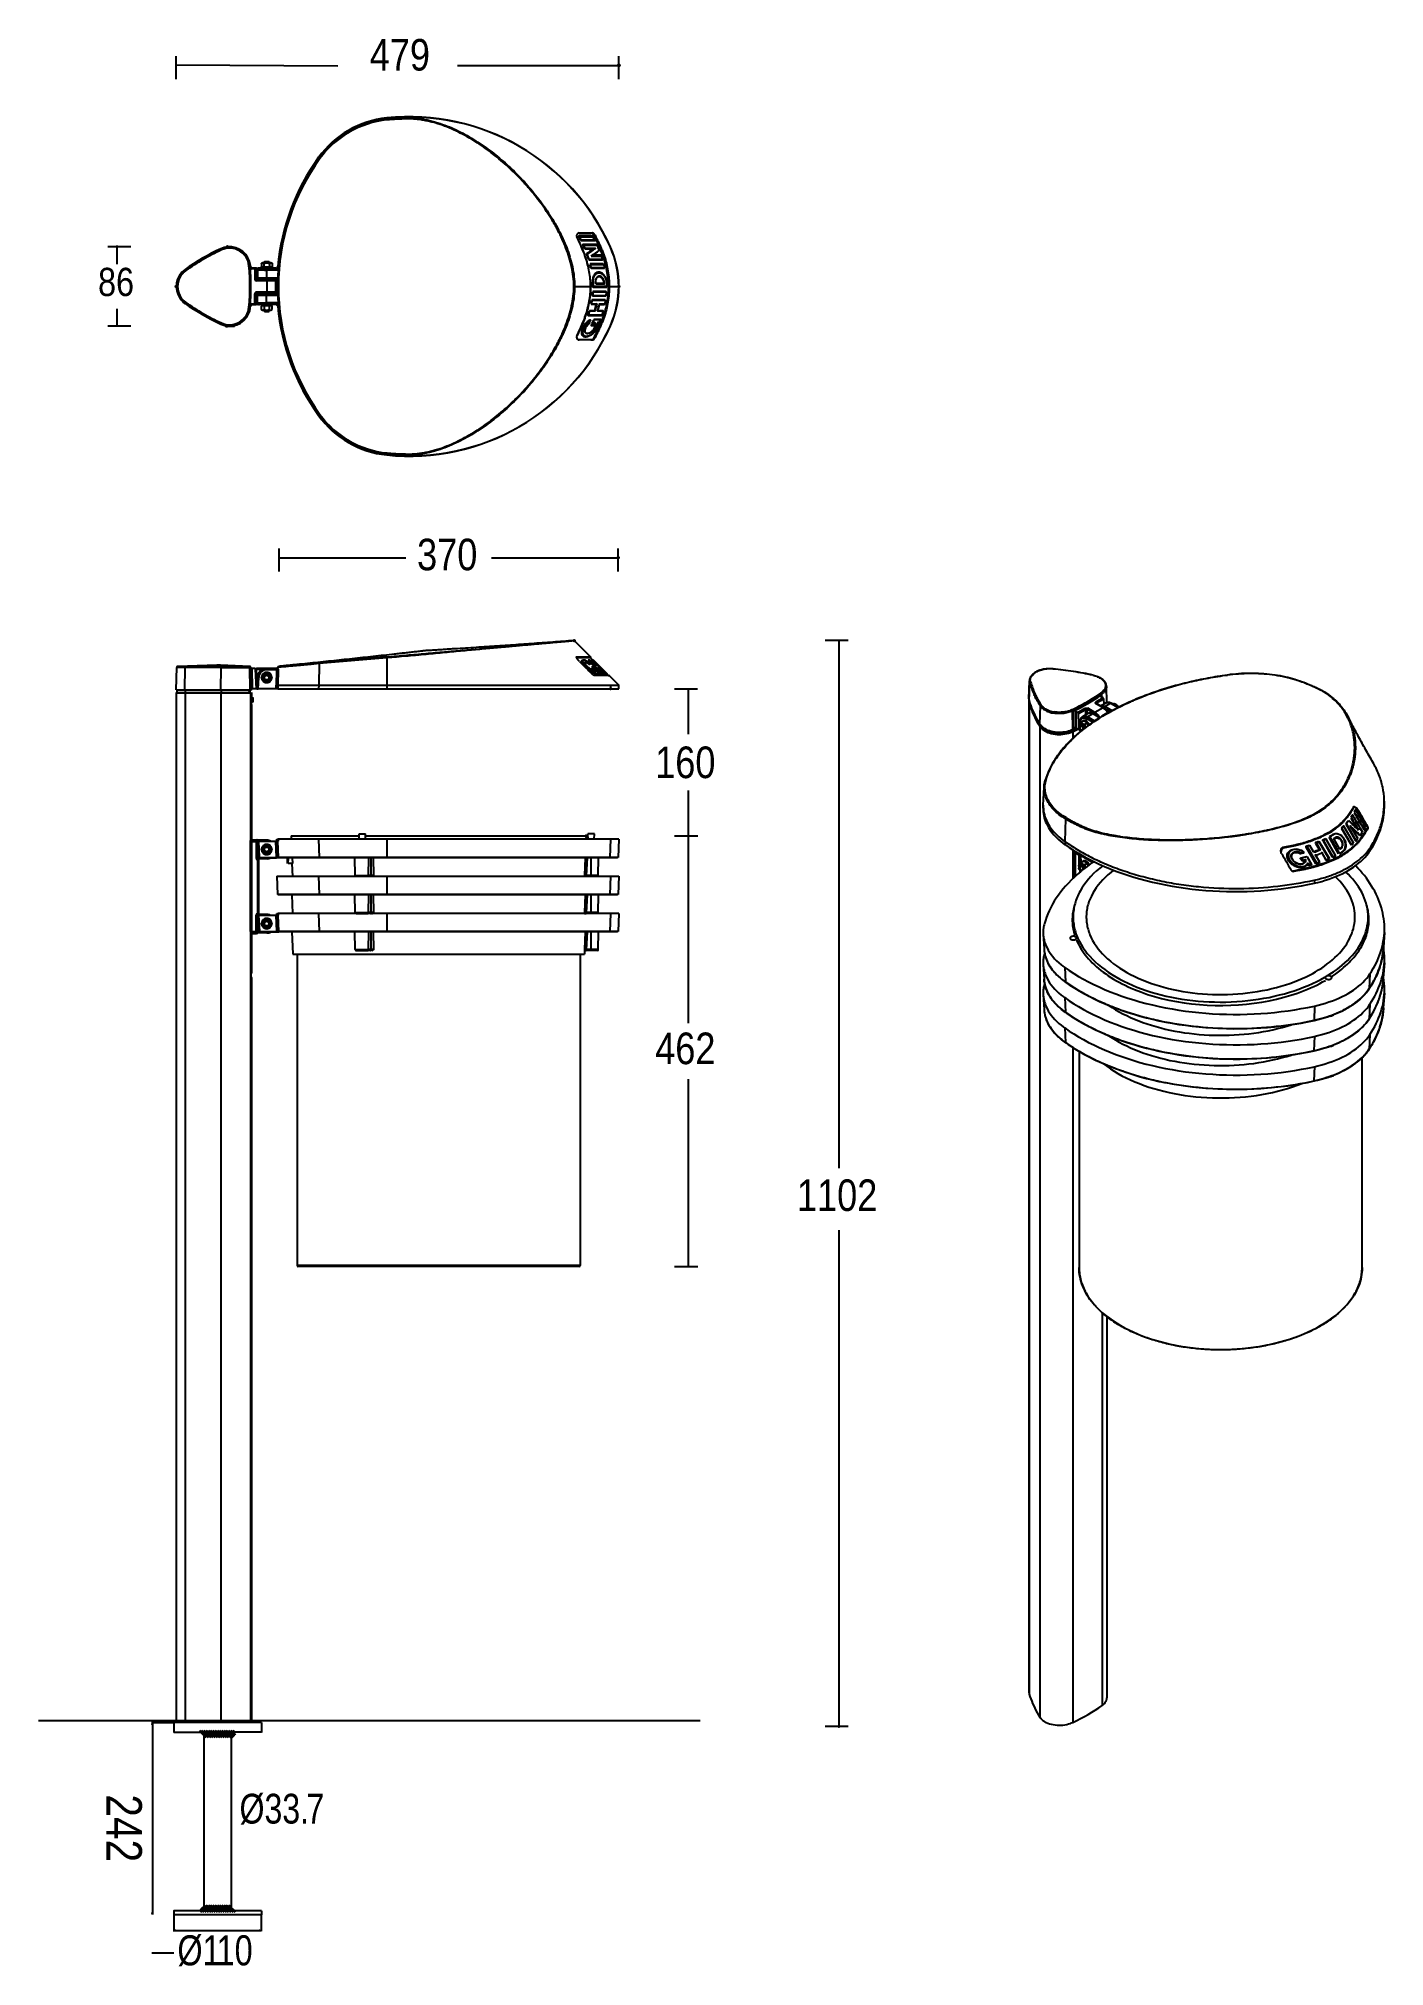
# Model space of a CAD drawing. Extents: x 0 to 170, y 4 to 247.
import ezdxf

# ---------------------------------------------------------------- set-up
doc = ezdxf.new("R2010")
doc.units = 0
doc.layers.add('LIVELLO_1', color=160, linetype='Continuous')
doc.styles.add('STD', font='txt')

# ---------------------------------------------------------------- blocks, each defined once
blk = doc.blocks.new('AI9-BLK319')
at = {"layer": 'LIVELLO_1', "color": 7}
for p, q in [((1.660967, -0.150378), (1.835461, 0.024288)), ((1.7483, -0.238228), (1.922794, -0.063907)), ((1.835461, -0.323322), (2.008577, -0.150378))]:
    blk.add_line(p, q, dxfattribs=at)
blk = doc.blocks.new('AI9-BLK318')
at = {"layer": 'LIVELLO_1', "color": 7}
blk.add_blockref('AI9-BLK319', (0, 0), dxfattribs=at)
blk = doc.blocks.new('AI9-BLK317')
at = {"layer": 'LIVELLO_1', "color": 7}
for p, q in [((1.768712, -0.079926), (1.941828, 0.094396)), ((1.854495, -0.16502), (2.029161, 0.007924)), ((1.941828, -0.253215), (2.115633, -0.079926))]:
    blk.add_line(p, q, dxfattribs=at)
blk = doc.blocks.new('AI9-BLK316')
at = {"layer": 'LIVELLO_1', "color": 7}
blk.add_blockref('AI9-BLK317', (0, 0), dxfattribs=at)
blk = doc.blocks.new('AI9-BLK315')
at = {"layer": 'LIVELLO_1', "color": 7}
for p, q in [((1.839423, 0.008613), (2.011677, 0.181557)), ((1.925895, -0.078204), (2.099011, 0.095085)), ((2.011677, -0.164676), (2.186171, 0.008613))]:
    blk.add_line(p, q, dxfattribs=at)
blk = doc.blocks.new('AI9-BLK314')
at = {"layer": 'LIVELLO_1', "color": 7}
blk.add_blockref('AI9-BLK315', (0, 0), dxfattribs=at)
blk = doc.blocks.new('AI9-BLK311')
at = {"layer": 'LIVELLO_1', "color": 7}
for p, q in [((1.379502, -0.150378), (1.553996, 0.024288)), ((1.466663, -0.238228), (1.639779, -0.063907)), ((1.553996, -0.323322), (1.726251, -0.150378))]:
    blk.add_line(p, q, dxfattribs=at)
blk = doc.blocks.new('AI9-BLK310')
at = {"layer": 'LIVELLO_1', "color": 7}
blk.add_blockref('AI9-BLK311', (0, 0), dxfattribs=at)
blk = doc.blocks.new('AI9-BLK309')
at = {"layer": 'LIVELLO_1', "color": 7}
for p, q in [((1.520579, -0.079926), (1.694384, 0.094396)), ((1.607051, -0.16502), (1.780167, 0.007924)), ((1.694384, -0.253215), (1.8675, -0.079926))]:
    blk.add_line(p, q, dxfattribs=at)
blk = doc.blocks.new('AI9-BLK308')
at = {"layer": 'LIVELLO_1', "color": 7}
blk.add_blockref('AI9-BLK309', (0, 0), dxfattribs=at)
blk = doc.blocks.new('AI9-BLK307')
at = {"layer": 'LIVELLO_1', "color": 7}
for p, q in [((1.660967, 0.008613), (1.835461, 0.181557)), ((1.7483, -0.078204), (1.922794, 0.095085)), ((1.835461, -0.164676), (2.008577, 0.008613))]:
    blk.add_line(p, q, dxfattribs=at)
blk = doc.blocks.new('AI9-BLK306')
at = {"layer": 'LIVELLO_1', "color": 7}
blk.add_blockref('AI9-BLK307', (0, 0), dxfattribs=at)
blk = doc.blocks.new('AI9-BLK305')
at = {"layer": 'LIVELLO_1', "color": 7}
for p, q in [((1.768712, 0.088711), (1.941828, 0.261655)), ((1.854495, 0.000517), (2.029161, 0.173805)), ((1.941828, -0.085955), (2.115633, 0.088711))]:
    blk.add_line(p, q, dxfattribs=at)
blk = doc.blocks.new('AI9-BLK304')
at = {"layer": 'LIVELLO_1', "color": 7}
blk.add_blockref('AI9-BLK305', (0, 0), dxfattribs=at)
blk = doc.blocks.new('AI9-BLK303')
at = {"layer": 'LIVELLO_1', "color": 7}
for p, q in [((1.839423, 0.158647), (2.011677, 0.331935)), ((1.925895, 0.072175), (2.099011, 0.246841)), ((2.011677, -0.015675), (2.186171, 0.158647))]:
    blk.add_line(p, q, dxfattribs=at)
blk = doc.blocks.new('AI9-BLK302')
at = {"layer": 'LIVELLO_1', "color": 7}
blk.add_blockref('AI9-BLK303', (0, 0), dxfattribs=at)
blk = doc.blocks.new('AI9-BLK301')
at = {"layer": 'LIVELLO_1', "color": 7}
for p, q in [((1.097866, -0.150378), (1.270121, 0.024288)), ((1.184338, -0.238228), (1.357454, -0.063907)), ((1.270121, -0.323322), (1.444615, -0.150378))]:
    blk.add_line(p, q, dxfattribs=at)
blk = doc.blocks.new('AI9-BLK300')
at = {"layer": 'LIVELLO_1', "color": 7}
blk.add_blockref('AI9-BLK301', (0, 0), dxfattribs=at)
blk = doc.blocks.new('AI9-BLK299')
at = {"layer": 'LIVELLO_1', "color": 7}
for p, q in [((1.238253, -0.079926), (1.411369, 0.094396)), ((1.325587, -0.16502), (1.49853, 0.007924)), ((1.411369, -0.253215), (1.585864, -0.079926))]:
    blk.add_line(p, q, dxfattribs=at)
blk = doc.blocks.new('AI9-BLK298')
at = {"layer": 'LIVELLO_1', "color": 7}
blk.add_blockref('AI9-BLK299', (0, 0), dxfattribs=at)
blk = doc.blocks.new('AI9-BLK297')
at = {"layer": 'LIVELLO_1', "color": 7}
for p, q in [((1.379502, 0.008613), (1.553996, 0.181557)), ((1.466663, -0.078204), (1.639779, 0.095085)), ((1.553996, -0.164676), (1.726251, 0.008613))]:
    blk.add_line(p, q, dxfattribs=at)
blk = doc.blocks.new('AI9-BLK296')
at = {"layer": 'LIVELLO_1', "color": 7}
blk.add_blockref('AI9-BLK297', (0, 0), dxfattribs=at)
blk = doc.blocks.new('AI9-BLK295')
at = {"layer": 'LIVELLO_1', "color": 7}
for p, q in [((1.520579, 0.088711), (1.694384, 0.261655)), ((1.607051, 0.000517), (1.780167, 0.173805)), ((1.694384, -0.085955), (1.8675, 0.088711))]:
    blk.add_line(p, q, dxfattribs=at)
blk = doc.blocks.new('AI9-BLK294')
at = {"layer": 'LIVELLO_1', "color": 7}
blk.add_blockref('AI9-BLK295', (0, 0), dxfattribs=at)
blk = doc.blocks.new('AI9-BLK293')
at = {"layer": 'LIVELLO_1', "color": 7}
for p, q in [((1.660967, 0.158647), (1.835461, 0.331935)), ((1.7483, 0.072175), (1.922794, 0.246841)), ((1.835461, -0.015675), (2.008577, 0.158647))]:
    blk.add_line(p, q, dxfattribs=at)
blk = doc.blocks.new('AI9-BLK292')
at = {"layer": 'LIVELLO_1', "color": 7}
blk.add_blockref('AI9-BLK293', (0, 0), dxfattribs=at)
blk = doc.blocks.new('AI9-BLK291')
at = {"layer": 'LIVELLO_1', "color": 7}
for p, q in [((0.81399, -0.150378), (0.988484, 0.024288)), ((0.901323, -0.238228), (1.075817, -0.063907)), ((0.988484, -0.323322), (1.1616, -0.150378))]:
    blk.add_line(p, q, dxfattribs=at)
blk = doc.blocks.new('AI9-BLK290')
at = {"layer": 'LIVELLO_1', "color": 7}
blk.add_blockref('AI9-BLK291', (0, 0), dxfattribs=at)
blk = doc.blocks.new('AI9-BLK289')
at = {"layer": 'LIVELLO_1', "color": 7}
for p, q in [((0.956617, -0.079926), (1.129733, 0.094396)), ((1.0424, -0.16502), (1.216894, 0.007924)), ((1.129733, -0.253215), (1.303538, -0.079926))]:
    blk.add_line(p, q, dxfattribs=at)
blk = doc.blocks.new('AI9-BLK288')
at = {"layer": 'LIVELLO_1', "color": 7}
blk.add_blockref('AI9-BLK289', (0, 0), dxfattribs=at)
blk = doc.blocks.new('AI9-BLK287')
at = {"layer": 'LIVELLO_1', "color": 7}
for p, q in [((1.097866, 0.008613), (1.270121, 0.181557)), ((1.184338, -0.078204), (1.357454, 0.095085)), ((1.270121, -0.164676), (1.444615, 0.008613))]:
    blk.add_line(p, q, dxfattribs=at)
blk = doc.blocks.new('AI9-BLK286')
at = {"layer": 'LIVELLO_1', "color": 7}
blk.add_blockref('AI9-BLK287', (0, 0), dxfattribs=at)
blk = doc.blocks.new('AI9-BLK285')
at = {"layer": 'LIVELLO_1', "color": 7}
for p, q in [((1.238253, 0.088711), (1.411369, 0.261655)), ((1.325587, 0.000517), (1.49853, 0.173805)), ((1.411369, -0.085955), (1.585864, 0.088711))]:
    blk.add_line(p, q, dxfattribs=at)
blk = doc.blocks.new('AI9-BLK284')
at = {"layer": 'LIVELLO_1', "color": 7}
blk.add_blockref('AI9-BLK285', (0, 0), dxfattribs=at)
blk = doc.blocks.new('AI9-BLK283')
at = {"layer": 'LIVELLO_1', "color": 7}
for p, q in [((1.379502, 0.158647), (1.553996, 0.331935)), ((1.466663, 0.072175), (1.639779, 0.246841)), ((1.553996, -0.015675), (1.726251, 0.158647))]:
    blk.add_line(p, q, dxfattribs=at)
blk = doc.blocks.new('AI9-BLK282')
at = {"layer": 'LIVELLO_1', "color": 7}
blk.add_blockref('AI9-BLK283', (0, 0), dxfattribs=at)
blk = doc.blocks.new('AI9-BLK281')
at = {"layer": 'LIVELLO_1', "color": 7}
for p, q in [((0.532353, -0.150378), (0.70702, 0.024288)), ((0.619687, -0.238228), (0.792803, -0.063907)), ((0.70702, -0.323322), (0.879274, -0.150378))]:
    blk.add_line(p, q, dxfattribs=at)
blk = doc.blocks.new('AI9-BLK280')
at = {"layer": 'LIVELLO_1', "color": 7}
blk.add_blockref('AI9-BLK281', (0, 0), dxfattribs=at)
blk = doc.blocks.new('AI9-BLK279')
at = {"layer": 'LIVELLO_1', "color": 7}
for p, q in [((0.673602, -0.079926), (0.847407, 0.094396)), ((0.760074, -0.16502), (0.93319, 0.007924)), ((0.847407, -0.253215), (1.020523, -0.079926))]:
    blk.add_line(p, q, dxfattribs=at)
blk = doc.blocks.new('AI9-BLK278')
at = {"layer": 'LIVELLO_1', "color": 7}
blk.add_blockref('AI9-BLK279', (0, 0), dxfattribs=at)
blk = doc.blocks.new('AI9-BLK277')
at = {"layer": 'LIVELLO_1', "color": 7}
for p, q in [((0.81399, 0.008613), (0.988484, 0.181557)), ((0.901323, -0.078204), (1.075817, 0.095085)), ((0.988484, -0.164676), (1.1616, 0.008613))]:
    blk.add_line(p, q, dxfattribs=at)
blk = doc.blocks.new('AI9-BLK276')
at = {"layer": 'LIVELLO_1', "color": 7}
blk.add_blockref('AI9-BLK277', (0, 0), dxfattribs=at)
blk = doc.blocks.new('AI9-BLK275')
at = {"layer": 'LIVELLO_1', "color": 7}
for p, q in [((0.956617, 0.088711), (1.129733, 0.261655)), ((1.0424, 0.000517), (1.216894, 0.173805)), ((1.129733, -0.085955), (1.303538, 0.088711))]:
    blk.add_line(p, q, dxfattribs=at)
blk = doc.blocks.new('AI9-BLK274')
at = {"layer": 'LIVELLO_1', "color": 7}
blk.add_blockref('AI9-BLK275', (0, 0), dxfattribs=at)
blk = doc.blocks.new('AI9-BLK273')
at = {"layer": 'LIVELLO_1', "color": 7}
for p, q in [((1.097866, 0.158647), (1.270121, 0.331935)), ((1.184338, 0.072175), (1.357454, 0.246841)), ((1.270121, -0.015675), (1.444615, 0.158647))]:
    blk.add_line(p, q, dxfattribs=at)
blk = doc.blocks.new('AI9-BLK272')
at = {"layer": 'LIVELLO_1', "color": 7}
blk.add_blockref('AI9-BLK273', (0, 0), dxfattribs=at)
blk = doc.blocks.new('AI9-BLK271')
at = {"layer": 'LIVELLO_1', "color": 7}
for p, q in [((0.250889, -0.150378), (0.423144, 0.024288)), ((0.33805, -0.238228), (0.510477, -0.063907)), ((0.423144, -0.323322), (0.597638, -0.150378))]:
    blk.add_line(p, q, dxfattribs=at)
blk = doc.blocks.new('AI9-BLK270')
at = {"layer": 'LIVELLO_1', "color": 7}
blk.add_blockref('AI9-BLK271', (0, 0), dxfattribs=at)
blk = doc.blocks.new('AI9-BLK269')
at = {"layer": 'LIVELLO_1', "color": 7}
for p, q in [((0.391277, -0.079926), (0.564393, 0.094396)), ((0.478438, -0.16502), (0.651554, 0.007924)), ((0.564393, -0.253215), (0.738887, -0.079926))]:
    blk.add_line(p, q, dxfattribs=at)
blk = doc.blocks.new('AI9-BLK268')
at = {"layer": 'LIVELLO_1', "color": 7}
blk.add_blockref('AI9-BLK269', (0, 0), dxfattribs=at)
blk = doc.blocks.new('AI9-BLK267')
at = {"layer": 'LIVELLO_1', "color": 7}
for p, q in [((0.532353, 0.008613), (0.70702, 0.181557)), ((0.619687, -0.078204), (0.792803, 0.095085)), ((0.70702, -0.164676), (0.879274, 0.008613))]:
    blk.add_line(p, q, dxfattribs=at)
blk = doc.blocks.new('AI9-BLK266')
at = {"layer": 'LIVELLO_1', "color": 7}
blk.add_blockref('AI9-BLK267', (0, 0), dxfattribs=at)
blk = doc.blocks.new('AI9-BLK265')
at = {"layer": 'LIVELLO_1', "color": 7}
for p, q in [((0.673602, 0.088711), (0.847407, 0.261655)), ((0.760074, 0.000517), (0.93319, 0.173805)), ((0.847407, -0.085955), (1.020523, 0.088711))]:
    blk.add_line(p, q, dxfattribs=at)
blk = doc.blocks.new('AI9-BLK264')
at = {"layer": 'LIVELLO_1', "color": 7}
blk.add_blockref('AI9-BLK265', (0, 0), dxfattribs=at)
blk = doc.blocks.new('AI9-BLK263')
at = {"layer": 'LIVELLO_1', "color": 7}
for p, q in [((0.81399, 0.158647), (0.988484, 0.331935)), ((0.901323, 0.072175), (1.075817, 0.246841)), ((0.988484, -0.015675), (1.1616, 0.158647))]:
    blk.add_line(p, q, dxfattribs=at)
blk = doc.blocks.new('AI9-BLK262')
at = {"layer": 'LIVELLO_1', "color": 7}
blk.add_blockref('AI9-BLK263', (0, 0), dxfattribs=at)
blk = doc.blocks.new('AI9-BLK261')
at = {"layer": 'LIVELLO_1', "color": 7}
for p, q in [((-0.032987, -0.150378), (0.141507, 0.024288)), ((0.054346, -0.238228), (0.22884, -0.063907)), ((0.141507, -0.323322), (0.314623, -0.150378))]:
    blk.add_line(p, q, dxfattribs=at)
blk = doc.blocks.new('AI9-BLK260')
at = {"layer": 'LIVELLO_1', "color": 7}
blk.add_blockref('AI9-BLK261', (0, 0), dxfattribs=at)
blk = doc.blocks.new('AI9-BLK259')
at = {"layer": 'LIVELLO_1', "color": 7}
for p, q in [((0.10964, -0.079926), (0.282756, 0.094396)), ((0.195423, -0.16502), (0.369917, 0.007924)), ((0.282756, -0.253215), (0.456561, -0.079926))]:
    blk.add_line(p, q, dxfattribs=at)
blk = doc.blocks.new('AI9-BLK258')
at = {"layer": 'LIVELLO_1', "color": 7}
blk.add_blockref('AI9-BLK259', (0, 0), dxfattribs=at)
blk = doc.blocks.new('AI9-BLK257')
at = {"layer": 'LIVELLO_1', "color": 7}
for p, q in [((0.250889, 0.008613), (0.423144, 0.181557)), ((0.33805, -0.078204), (0.510477, 0.095085)), ((0.423144, -0.164676), (0.597638, 0.008613))]:
    blk.add_line(p, q, dxfattribs=at)
blk = doc.blocks.new('AI9-BLK256')
at = {"layer": 'LIVELLO_1', "color": 7}
blk.add_blockref('AI9-BLK257', (0, 0), dxfattribs=at)
blk = doc.blocks.new('AI9-BLK255')
at = {"layer": 'LIVELLO_1', "color": 7}
for p, q in [((0.391277, 0.088711), (0.564393, 0.261655)), ((0.478438, 0.000517), (0.651554, 0.173805)), ((0.564393, -0.085955), (0.738887, 0.088711))]:
    blk.add_line(p, q, dxfattribs=at)
blk = doc.blocks.new('AI9-BLK254')
at = {"layer": 'LIVELLO_1', "color": 7}
blk.add_blockref('AI9-BLK255', (0, 0), dxfattribs=at)
blk = doc.blocks.new('AI9-BLK253')
at = {"layer": 'LIVELLO_1', "color": 7}
for p, q in [((0.532353, 0.158647), (0.70702, 0.331935)), ((0.619687, 0.072175), (0.792803, 0.246841)), ((0.70702, -0.015675), (0.879274, 0.158647))]:
    blk.add_line(p, q, dxfattribs=at)
blk = doc.blocks.new('AI9-BLK252')
at = {"layer": 'LIVELLO_1', "color": 7}
blk.add_blockref('AI9-BLK253', (0, 0), dxfattribs=at)
blk = doc.blocks.new('AI9-BLK251')
at = {"layer": 'LIVELLO_1', "color": 7}
for p, q in [((-0.314623, -0.150378), (-0.140129, 0.024288)), ((-0.22729, -0.238228), (-0.054174, -0.063907)), ((-0.140129, -0.323322), (0.032298, -0.150378))]:
    blk.add_line(p, q, dxfattribs=at)
blk = doc.blocks.new('AI9-BLK250')
at = {"layer": 'LIVELLO_1', "color": 7}
blk.add_blockref('AI9-BLK251', (0, 0), dxfattribs=at)
blk = doc.blocks.new('AI9-BLK249')
at = {"layer": 'LIVELLO_1', "color": 7}
for p, q in [((-0.173374, -0.079926), (0.000431, 0.094396)), ((-0.086903, -0.16502), (0.086214, 0.007924)), ((0.000431, -0.253215), (0.173547, -0.079926))]:
    blk.add_line(p, q, dxfattribs=at)
blk = doc.blocks.new('AI9-BLK248')
at = {"layer": 'LIVELLO_1', "color": 7}
blk.add_blockref('AI9-BLK249', (0, 0), dxfattribs=at)
blk = doc.blocks.new('AI9-BLK247')
at = {"layer": 'LIVELLO_1', "color": 7}
for p, q in [((-0.032987, 0.008613), (0.141507, 0.181557)), ((0.054346, -0.078204), (0.22884, 0.095085)), ((0.141507, -0.164676), (0.314623, 0.008613))]:
    blk.add_line(p, q, dxfattribs=at)
blk = doc.blocks.new('AI9-BLK246')
at = {"layer": 'LIVELLO_1', "color": 7}
blk.add_blockref('AI9-BLK247', (0, 0), dxfattribs=at)
blk = doc.blocks.new('AI9-BLK245')
at = {"layer": 'LIVELLO_1', "color": 7}
for p, q in [((0.10964, 0.088711), (0.282756, 0.261655)), ((0.195423, 0.000517), (0.369917, 0.173805)), ((0.282756, -0.085955), (0.456561, 0.088711))]:
    blk.add_line(p, q, dxfattribs=at)
blk = doc.blocks.new('AI9-BLK244')
at = {"layer": 'LIVELLO_1', "color": 7}
blk.add_blockref('AI9-BLK245', (0, 0), dxfattribs=at)
blk = doc.blocks.new('AI9-BLK243')
at = {"layer": 'LIVELLO_1', "color": 7}
for p, q in [((0.250889, 0.158647), (0.423144, 0.331935)), ((0.33805, 0.072175), (0.510477, 0.246841)), ((0.423144, -0.015675), (0.597638, 0.158647))]:
    blk.add_line(p, q, dxfattribs=at)
blk = doc.blocks.new('AI9-BLK242')
at = {"layer": 'LIVELLO_1', "color": 7}
blk.add_blockref('AI9-BLK243', (0, 0), dxfattribs=at)
blk = doc.blocks.new('AI9-BLK241')
at = {"layer": 'LIVELLO_1', "color": 7}
for p, q in [((-0.59626, -0.150378), (-0.423833, 0.024288)), ((-0.508927, -0.238228), (-0.3365, -0.063907)), ((-0.423833, -0.323322), (-0.249339, -0.150378))]:
    blk.add_line(p, q, dxfattribs=at)
blk = doc.blocks.new('AI9-BLK240')
at = {"layer": 'LIVELLO_1', "color": 7}
blk.add_blockref('AI9-BLK241', (0, 0), dxfattribs=at)
blk = doc.blocks.new('AI9-BLK239')
at = {"layer": 'LIVELLO_1', "color": 7}
for p, q in [((-0.4557, -0.079926), (-0.282584, 0.094396)), ((-0.368539, -0.16502), (-0.195423, 0.007924)), ((-0.282584, -0.253215), (-0.10809, -0.079926))]:
    blk.add_line(p, q, dxfattribs=at)
blk = doc.blocks.new('AI9-BLK238')
at = {"layer": 'LIVELLO_1', "color": 7}
blk.add_blockref('AI9-BLK239', (0, 0), dxfattribs=at)
blk = doc.blocks.new('AI9-BLK237')
at = {"layer": 'LIVELLO_1', "color": 7}
for p, q in [((-0.314623, 0.008613), (-0.140129, 0.181557)), ((-0.22729, -0.078204), (-0.054174, 0.095085)), ((-0.140129, -0.164676), (0.032298, 0.008613))]:
    blk.add_line(p, q, dxfattribs=at)
blk = doc.blocks.new('AI9-BLK236')
at = {"layer": 'LIVELLO_1', "color": 7}
blk.add_blockref('AI9-BLK237', (0, 0), dxfattribs=at)
blk = doc.blocks.new('AI9-BLK235')
at = {"layer": 'LIVELLO_1', "color": 7}
for p, q in [((-0.173374, 0.088711), (0.000431, 0.261655)), ((-0.086903, 0.000517), (0.086214, 0.173805)), ((0.000431, -0.085955), (0.173547, 0.088711))]:
    blk.add_line(p, q, dxfattribs=at)
blk = doc.blocks.new('AI9-BLK234')
at = {"layer": 'LIVELLO_1', "color": 7}
blk.add_blockref('AI9-BLK235', (0, 0), dxfattribs=at)
blk = doc.blocks.new('AI9-BLK233')
at = {"layer": 'LIVELLO_1', "color": 7}
for p, q in [((-0.032987, 0.158647), (0.141507, 0.331935)), ((0.054346, 0.072175), (0.22884, 0.246841)), ((0.141507, -0.015675), (0.314623, 0.158647))]:
    blk.add_line(p, q, dxfattribs=at)
blk = doc.blocks.new('AI9-BLK232')
at = {"layer": 'LIVELLO_1', "color": 7}
blk.add_blockref('AI9-BLK233', (0, 0), dxfattribs=at)
blk = doc.blocks.new('AI9-BLK231')
at = {"layer": 'LIVELLO_1', "color": 7}
for p, q in [((-0.878585, -0.150378), (-0.705469, 0.024288)), ((-0.79263, -0.238228), (-0.618136, -0.063907)), ((-0.705469, -0.323322), (-0.532353, -0.150378))]:
    blk.add_line(p, q, dxfattribs=at)
blk = doc.blocks.new('AI9-BLK230')
at = {"layer": 'LIVELLO_1', "color": 7}
blk.add_blockref('AI9-BLK231', (0, 0), dxfattribs=at)
blk = doc.blocks.new('AI9-BLK229')
at = {"layer": 'LIVELLO_1', "color": 7}
for p, q in [((-0.737337, -0.079926), (-0.564221, 0.094396)), ((-0.651554, -0.16502), (-0.47706, 0.007924)), ((-0.564221, -0.253215), (-0.390415, -0.079926))]:
    blk.add_line(p, q, dxfattribs=at)
blk = doc.blocks.new('AI9-BLK228')
at = {"layer": 'LIVELLO_1', "color": 7}
blk.add_blockref('AI9-BLK229', (0, 0), dxfattribs=at)
blk = doc.blocks.new('AI9-BLK227')
at = {"layer": 'LIVELLO_1', "color": 7}
for p, q in [((-0.59626, 0.008613), (-0.423833, 0.181557)), ((-0.508927, -0.078204), (-0.3365, 0.095085)), ((-0.423833, -0.164676), (-0.249339, 0.008613))]:
    blk.add_line(p, q, dxfattribs=at)
blk = doc.blocks.new('AI9-BLK226')
at = {"layer": 'LIVELLO_1', "color": 7}
blk.add_blockref('AI9-BLK227', (0, 0), dxfattribs=at)
blk = doc.blocks.new('AI9-BLK225')
at = {"layer": 'LIVELLO_1', "color": 7}
for p, q in [((-0.4557, 0.088711), (-0.282584, 0.261655)), ((-0.368539, 0.000517), (-0.195423, 0.173805)), ((-0.282584, -0.085955), (-0.10809, 0.088711))]:
    blk.add_line(p, q, dxfattribs=at)
blk = doc.blocks.new('AI9-BLK224')
at = {"layer": 'LIVELLO_1', "color": 7}
blk.add_blockref('AI9-BLK225', (0, 0), dxfattribs=at)
blk = doc.blocks.new('AI9-BLK223')
at = {"layer": 'LIVELLO_1', "color": 7}
for p, q in [((-0.314623, 0.158647), (-0.140129, 0.331935)), ((-0.22729, 0.072175), (-0.054174, 0.246841)), ((-0.140129, -0.015675), (0.032298, 0.158647))]:
    blk.add_line(p, q, dxfattribs=at)
blk = doc.blocks.new('AI9-BLK222')
at = {"layer": 'LIVELLO_1', "color": 7}
blk.add_blockref('AI9-BLK223', (0, 0), dxfattribs=at)
blk = doc.blocks.new('AI9-BLK221')
at = {"layer": 'LIVELLO_1', "color": 7}
for p, q in [((-1.1616, -0.150378), (-0.987106, 0.024288)), ((-1.074267, -0.238228), (-0.901151, -0.063907)), ((-0.987106, -0.323322), (-0.814679, -0.150378))]:
    blk.add_line(p, q, dxfattribs=at)
blk = doc.blocks.new('AI9-BLK220')
at = {"layer": 'LIVELLO_1', "color": 7}
blk.add_blockref('AI9-BLK221', (0, 0), dxfattribs=at)
blk = doc.blocks.new('AI9-BLK219')
at = {"layer": 'LIVELLO_1', "color": 7}
for p, q in [((-1.020351, -0.079926), (-0.846546, 0.094396)), ((-0.93319, -0.16502), (-0.759385, 0.007924)), ((-0.846546, -0.253215), (-0.67343, -0.079926))]:
    blk.add_line(p, q, dxfattribs=at)
blk = doc.blocks.new('AI9-BLK218')
at = {"layer": 'LIVELLO_1', "color": 7}
blk.add_blockref('AI9-BLK219', (0, 0), dxfattribs=at)
blk = doc.blocks.new('AI9-BLK217')
at = {"layer": 'LIVELLO_1', "color": 7}
for p, q in [((-0.878585, 0.008613), (-0.705469, 0.181557)), ((-0.79263, -0.078204), (-0.618136, 0.095085)), ((-0.705469, -0.164676), (-0.532353, 0.008613))]:
    blk.add_line(p, q, dxfattribs=at)
blk = doc.blocks.new('AI9-BLK216')
at = {"layer": 'LIVELLO_1', "color": 7}
blk.add_blockref('AI9-BLK217', (0, 0), dxfattribs=at)
blk = doc.blocks.new('AI9-BLK215')
at = {"layer": 'LIVELLO_1', "color": 7}
for p, q in [((-0.737337, 0.088711), (-0.564221, 0.261655)), ((-0.651554, 0.000517), (-0.47706, 0.173805)), ((-0.564221, -0.085955), (-0.390415, 0.088711))]:
    blk.add_line(p, q, dxfattribs=at)
blk = doc.blocks.new('AI9-BLK214')
at = {"layer": 'LIVELLO_1', "color": 7}
blk.add_blockref('AI9-BLK215', (0, 0), dxfattribs=at)
blk = doc.blocks.new('AI9-BLK213')
at = {"layer": 'LIVELLO_1', "color": 7}
for p, q in [((-0.59626, 0.158647), (-0.423833, 0.331935)), ((-0.508927, 0.072175), (-0.3365, 0.246841)), ((-0.423833, -0.015675), (-0.249339, 0.158647))]:
    blk.add_line(p, q, dxfattribs=at)
blk = doc.blocks.new('AI9-BLK212')
at = {"layer": 'LIVELLO_1', "color": 7}
blk.add_blockref('AI9-BLK213', (0, 0), dxfattribs=at)
blk = doc.blocks.new('AI9-BLK211')
at = {"layer": 'LIVELLO_1', "color": 7}
for p, q in [((-1.443237, -0.150378), (-1.27081, 0.024288)), ((-1.355903, -0.238228), (-1.183476, -0.063907)), ((-1.27081, -0.323322), (-1.096316, -0.150378))]:
    blk.add_line(p, q, dxfattribs=at)
blk = doc.blocks.new('AI9-BLK210')
at = {"layer": 'LIVELLO_1', "color": 7}
blk.add_blockref('AI9-BLK211', (0, 0), dxfattribs=at)
blk = doc.blocks.new('AI9-BLK209')
at = {"layer": 'LIVELLO_1', "color": 7}
for p, q in [((-1.302677, -0.079926), (-1.129561, 0.094396)), ((-1.215516, -0.16502), (-1.0424, 0.007924)), ((-1.129561, -0.253215), (-0.955067, -0.079926))]:
    blk.add_line(p, q, dxfattribs=at)
blk = doc.blocks.new('AI9-BLK208')
at = {"layer": 'LIVELLO_1', "color": 7}
blk.add_blockref('AI9-BLK209', (0, 0), dxfattribs=at)
blk = doc.blocks.new('AI9-BLK207')
at = {"layer": 'LIVELLO_1', "color": 7}
for p, q in [((-1.1616, 0.008613), (-0.987106, 0.181557)), ((-1.074267, -0.078204), (-0.901151, 0.095085)), ((-0.987106, -0.164676), (-0.814679, 0.008613))]:
    blk.add_line(p, q, dxfattribs=at)
blk = doc.blocks.new('AI9-BLK206')
at = {"layer": 'LIVELLO_1', "color": 7}
blk.add_blockref('AI9-BLK207', (0, 0), dxfattribs=at)
blk = doc.blocks.new('AI9-BLK205')
at = {"layer": 'LIVELLO_1', "color": 7}
for p, q in [((-1.020351, 0.088711), (-0.846546, 0.261655)), ((-0.93319, 0.000517), (-0.759385, 0.173805)), ((-0.846546, -0.085955), (-0.67343, 0.088711))]:
    blk.add_line(p, q, dxfattribs=at)
blk = doc.blocks.new('AI9-BLK204')
at = {"layer": 'LIVELLO_1', "color": 7}
blk.add_blockref('AI9-BLK205', (0, 0), dxfattribs=at)
blk = doc.blocks.new('AI9-BLK203')
at = {"layer": 'LIVELLO_1', "color": 7}
for p, q in [((-0.878585, 0.158647), (-0.705469, 0.331935)), ((-0.79263, 0.072175), (-0.618136, 0.246841)), ((-0.705469, -0.015675), (-0.532353, 0.158647))]:
    blk.add_line(p, q, dxfattribs=at)
blk = doc.blocks.new('AI9-BLK202')
at = {"layer": 'LIVELLO_1', "color": 7}
blk.add_blockref('AI9-BLK203', (0, 0), dxfattribs=at)
blk = doc.blocks.new('AI9-BLK201')
at = {"layer": 'LIVELLO_1', "color": 7}
for p, q in [((-1.725562, -0.150378), (-1.552446, 0.024288)), ((-1.639607, -0.238228), (-1.465113, -0.063907)), ((-1.552446, -0.323322), (-1.37933, -0.150378))]:
    blk.add_line(p, q, dxfattribs=at)
blk = doc.blocks.new('AI9-BLK200')
at = {"layer": 'LIVELLO_1', "color": 7}
blk.add_blockref('AI9-BLK201', (0, 0), dxfattribs=at)
blk = doc.blocks.new('AI9-BLK199')
at = {"layer": 'LIVELLO_1', "color": 7}
for p, q in [((-1.584313, -0.079926), (-1.411197, 0.094396)), ((-1.49853, -0.16502), (-1.324036, 0.007924)), ((-1.411197, -0.253215), (-1.237392, -0.079926))]:
    blk.add_line(p, q, dxfattribs=at)
blk = doc.blocks.new('AI9-BLK198')
at = {"layer": 'LIVELLO_1', "color": 7}
blk.add_blockref('AI9-BLK199', (0, 0), dxfattribs=at)
blk = doc.blocks.new('AI9-BLK197')
at = {"layer": 'LIVELLO_1', "color": 7}
for p, q in [((-1.443237, 0.008613), (-1.27081, 0.181557)), ((-1.355903, -0.078204), (-1.183476, 0.095085)), ((-1.27081, -0.164676), (-1.096316, 0.008613))]:
    blk.add_line(p, q, dxfattribs=at)
blk = doc.blocks.new('AI9-BLK196')
at = {"layer": 'LIVELLO_1', "color": 7}
blk.add_blockref('AI9-BLK197', (0, 0), dxfattribs=at)
blk = doc.blocks.new('AI9-BLK195')
at = {"layer": 'LIVELLO_1', "color": 7}
for p, q in [((-1.302677, 0.088711), (-1.129561, 0.261655)), ((-1.215516, 0.000517), (-1.0424, 0.173805)), ((-1.129561, -0.085955), (-0.955067, 0.088711))]:
    blk.add_line(p, q, dxfattribs=at)
blk = doc.blocks.new('AI9-BLK194')
at = {"layer": 'LIVELLO_1', "color": 7}
blk.add_blockref('AI9-BLK195', (0, 0), dxfattribs=at)
blk = doc.blocks.new('AI9-BLK193')
at = {"layer": 'LIVELLO_1', "color": 7}
for p, q in [((-1.1616, 0.158647), (-0.987106, 0.331935)), ((-1.074267, 0.072175), (-0.901151, 0.246841)), ((-0.987106, -0.015675), (-0.814679, 0.158647))]:
    blk.add_line(p, q, dxfattribs=at)
blk = doc.blocks.new('AI9-BLK192')
at = {"layer": 'LIVELLO_1', "color": 7}
blk.add_blockref('AI9-BLK193', (0, 0), dxfattribs=at)
blk = doc.blocks.new('AI9-BLK191')
at = {"layer": 'LIVELLO_1', "color": 7}
for p, q in [((-1.867328, -0.079926), (-1.693523, 0.094396)), ((-1.780167, -0.16502), (-1.60774, 0.007924)), ((-1.693523, -0.253215), (-1.520579, -0.079926))]:
    blk.add_line(p, q, dxfattribs=at)
blk = doc.blocks.new('AI9-BLK190')
at = {"layer": 'LIVELLO_1', "color": 7}
blk.add_blockref('AI9-BLK191', (0, 0), dxfattribs=at)
blk = doc.blocks.new('AI9-BLK189')
at = {"layer": 'LIVELLO_1', "color": 7}
for p, q in [((-1.725562, 0.008613), (-1.552446, 0.181557)), ((-1.639607, -0.078204), (-1.465113, 0.095085)), ((-1.552446, -0.164676), (-1.37933, 0.008613))]:
    blk.add_line(p, q, dxfattribs=at)
blk = doc.blocks.new('AI9-BLK188')
at = {"layer": 'LIVELLO_1', "color": 7}
blk.add_blockref('AI9-BLK189', (0, 0), dxfattribs=at)
blk = doc.blocks.new('AI9-BLK187')
at = {"layer": 'LIVELLO_1', "color": 7}
for p, q in [((-1.584313, 0.088711), (-1.411197, 0.261655)), ((-1.49853, 0.000517), (-1.324036, 0.173805)), ((-1.411197, -0.085955), (-1.237392, 0.088711))]:
    blk.add_line(p, q, dxfattribs=at)
blk = doc.blocks.new('AI9-BLK186')
at = {"layer": 'LIVELLO_1', "color": 7}
blk.add_blockref('AI9-BLK187', (0, 0), dxfattribs=at)
blk = doc.blocks.new('AI9-BLK185')
at = {"layer": 'LIVELLO_1', "color": 7}
for p, q in [((-1.443237, 0.158647), (-1.27081, 0.331935)), ((-1.355903, 0.072175), (-1.183476, 0.246841)), ((-1.27081, -0.015675), (-1.096316, 0.158647))]:
    blk.add_line(p, q, dxfattribs=at)
blk = doc.blocks.new('AI9-BLK184')
at = {"layer": 'LIVELLO_1', "color": 7}
blk.add_blockref('AI9-BLK185', (0, 0), dxfattribs=at)
blk = doc.blocks.new('AI9-BLK183')
at = {"layer": 'LIVELLO_1', "color": 7}
for p, q in [((-2.008577, 0.008613), (-1.834083, 0.181557)), ((-1.921244, -0.078204), (-1.748128, 0.095085)), ((-1.834083, -0.164676), (-1.661656, 0.008613))]:
    blk.add_line(p, q, dxfattribs=at)
blk = doc.blocks.new('AI9-BLK182')
at = {"layer": 'LIVELLO_1', "color": 7}
blk.add_blockref('AI9-BLK183', (0, 0), dxfattribs=at)
blk = doc.blocks.new('AI9-BLK181')
at = {"layer": 'LIVELLO_1', "color": 7}
for p, q in [((-1.867328, 0.088711), (-1.693523, 0.261655)), ((-1.780167, 0.000517), (-1.60774, 0.173805)), ((-1.693523, -0.085955), (-1.520579, 0.088711))]:
    blk.add_line(p, q, dxfattribs=at)
blk = doc.blocks.new('AI9-BLK180')
at = {"layer": 'LIVELLO_1', "color": 7}
blk.add_blockref('AI9-BLK181', (0, 0), dxfattribs=at)
blk = doc.blocks.new('AI9-BLK179')
at = {"layer": 'LIVELLO_1', "color": 7}
for p, q in [((-1.725562, 0.158647), (-1.552446, 0.331935)), ((-1.639607, 0.072175), (-1.465113, 0.246841)), ((-1.552446, -0.015675), (-1.37933, 0.158647))]:
    blk.add_line(p, q, dxfattribs=at)
blk = doc.blocks.new('AI9-BLK178')
at = {"layer": 'LIVELLO_1', "color": 7}
blk.add_blockref('AI9-BLK179', (0, 0), dxfattribs=at)
blk = doc.blocks.new('AI9-BLK177')
at = {"layer": 'LIVELLO_1', "color": 7}
for p, q in [((-2.115203, 0.088711), (-1.942086, 0.261655)), ((-2.028042, 0.000517), (-1.854926, 0.173805)), ((-1.942086, -0.085955), (-1.767592, 0.088711))]:
    blk.add_line(p, q, dxfattribs=at)
blk = doc.blocks.new('AI9-BLK176')
at = {"layer": 'LIVELLO_1', "color": 7}
blk.add_blockref('AI9-BLK177', (0, 0), dxfattribs=at)
blk = doc.blocks.new('AI9-BLK175')
at = {"layer": 'LIVELLO_1', "color": 7}
for p, q in [((-2.008577, 0.158647), (-1.834083, 0.331935)), ((-1.921244, 0.072175), (-1.748128, 0.246841)), ((-1.834083, -0.015675), (-1.661656, 0.158647))]:
    blk.add_line(p, q, dxfattribs=at)
blk = doc.blocks.new('AI9-BLK174')
at = {"layer": 'LIVELLO_1', "color": 7}
blk.add_blockref('AI9-BLK175', (0, 0), dxfattribs=at)
blk = doc.blocks.new('AI9-BLK173')
at = {"layer": 'LIVELLO_1', "color": 7}
for p, q in [((-2.185482, 0.158647), (-2.013055, 0.331935)), ((-2.098149, 0.072175), (-1.925722, 0.246841)), ((-2.013055, -0.015675), (-1.838561, 0.158647))]:
    blk.add_line(p, q, dxfattribs=at)
blk = doc.blocks.new('AI9-BLK172')
at = {"layer": 'LIVELLO_1', "color": 7}
blk.add_blockref('AI9-BLK173', (0, 0), dxfattribs=at)
blk = doc.blocks.new('AI9-BLK169')
at = {"layer": 'LIVELLO_1', "color": 7}
for p, q in [((1.839423, -0.131086), (2.011677, 0.04358)), ((1.925895, -0.21618), (2.099011, -0.044614)), ((2.011677, -0.30403), (2.186171, -0.131086))]:
    blk.add_line(p, q, dxfattribs=at)
blk = doc.blocks.new('AI9-BLK168')
at = {"layer": 'LIVELLO_1', "color": 7}
blk.add_blockref('AI9-BLK169', (0, 0), dxfattribs=at)
blk = doc.blocks.new('AI9-BLK165')
at = {"layer": 'LIVELLO_1', "color": 7}
for p, q in [((1.660967, -0.131086), (1.835461, 0.04358)), ((1.7483, -0.21618), (1.922794, -0.044614)), ((1.835461, -0.30403), (2.008577, -0.131086))]:
    blk.add_line(p, q, dxfattribs=at)
blk = doc.blocks.new('AI9-BLK164')
at = {"layer": 'LIVELLO_1', "color": 7}
blk.add_blockref('AI9-BLK165', (0, 0), dxfattribs=at)
blk = doc.blocks.new('AI9-BLK163')
at = {"layer": 'LIVELLO_1', "color": 7}
for p, q in [((1.768712, -0.060634), (1.941828, 0.113688)), ((1.854495, -0.145728), (2.029161, 0.027216)), ((1.941828, -0.233922), (2.115633, -0.060634))]:
    blk.add_line(p, q, dxfattribs=at)
blk = doc.blocks.new('AI9-BLK162')
at = {"layer": 'LIVELLO_1', "color": 7}
blk.add_blockref('AI9-BLK163', (0, 0), dxfattribs=at)
blk = doc.blocks.new('AI9-BLK159')
at = {"layer": 'LIVELLO_1', "color": 7}
for p, q in [((1.379502, -0.131086), (1.553996, 0.04358)), ((1.466663, -0.21618), (1.639779, -0.044614)), ((1.553996, -0.30403), (1.726251, -0.131086))]:
    blk.add_line(p, q, dxfattribs=at)
blk = doc.blocks.new('AI9-BLK158')
at = {"layer": 'LIVELLO_1', "color": 7}
blk.add_blockref('AI9-BLK159', (0, 0), dxfattribs=at)
blk = doc.blocks.new('AI9-BLK157')
at = {"layer": 'LIVELLO_1', "color": 7}
for p, q in [((1.520579, -0.060634), (1.694384, 0.113688)), ((1.607051, -0.145728), (1.780167, 0.027216)), ((1.694384, -0.233922), (1.8675, -0.060634))]:
    blk.add_line(p, q, dxfattribs=at)
blk = doc.blocks.new('AI9-BLK156')
at = {"layer": 'LIVELLO_1', "color": 7}
blk.add_blockref('AI9-BLK157', (0, 0), dxfattribs=at)
blk = doc.blocks.new('AI9-BLK155')
at = {"layer": 'LIVELLO_1', "color": 7}
for p, q in [((1.660967, 0.037552), (1.835461, 0.209117)), ((1.7483, -0.050643), (1.922794, 0.122645)), ((1.835461, -0.137115), (2.008577, 0.037552))]:
    blk.add_line(p, q, dxfattribs=at)
blk = doc.blocks.new('AI9-BLK154')
at = {"layer": 'LIVELLO_1', "color": 7}
blk.add_blockref('AI9-BLK155', (0, 0), dxfattribs=at)
blk = doc.blocks.new('AI9-BLK151')
at = {"layer": 'LIVELLO_1', "color": 7}
for p, q in [((1.097866, -0.131086), (1.270121, 0.04358)), ((1.184338, -0.217558), (1.357454, -0.044614)), ((1.270121, -0.30403), (1.444615, -0.131086))]:
    blk.add_line(p, q, dxfattribs=at)
blk = doc.blocks.new('AI9-BLK150')
at = {"layer": 'LIVELLO_1', "color": 7}
blk.add_blockref('AI9-BLK151', (0, 0), dxfattribs=at)
blk = doc.blocks.new('AI9-BLK149')
at = {"layer": 'LIVELLO_1', "color": 7}
for p, q in [((1.238253, -0.060634), (1.411369, 0.113688)), ((1.325587, -0.145728), (1.49853, 0.027216)), ((1.411369, -0.233922), (1.585864, -0.060634))]:
    blk.add_line(p, q, dxfattribs=at)
blk = doc.blocks.new('AI9-BLK148')
at = {"layer": 'LIVELLO_1', "color": 7}
blk.add_blockref('AI9-BLK149', (0, 0), dxfattribs=at)
blk = doc.blocks.new('AI9-BLK147')
at = {"layer": 'LIVELLO_1', "color": 7}
for p, q in [((1.379502, 0.037552), (1.553996, 0.209117)), ((1.466663, -0.050643), (1.639779, 0.122645)), ((1.553996, -0.137115), (1.726251, 0.037552))]:
    blk.add_line(p, q, dxfattribs=at)
blk = doc.blocks.new('AI9-BLK146')
at = {"layer": 'LIVELLO_1', "color": 7}
blk.add_blockref('AI9-BLK147', (0, 0), dxfattribs=at)
blk = doc.blocks.new('AI9-BLK145')
at = {"layer": 'LIVELLO_1', "color": 7}
for p, q in [((1.520579, 0.106798), (1.694384, 0.280086)), ((1.607051, 0.020326), (1.780167, 0.192236)), ((1.694384, -0.067524), (1.8675, 0.106798))]:
    blk.add_line(p, q, dxfattribs=at)
blk = doc.blocks.new('AI9-BLK144')
at = {"layer": 'LIVELLO_1', "color": 7}
blk.add_blockref('AI9-BLK145', (0, 0), dxfattribs=at)
blk = doc.blocks.new('AI9-BLK141')
at = {"layer": 'LIVELLO_1', "color": 7}
for p, q in [((0.81554, -0.131086), (0.988484, 0.04358)), ((0.901323, -0.21618), (1.075817, -0.044614)), ((0.988484, -0.30403), (1.1616, -0.131086))]:
    blk.add_line(p, q, dxfattribs=at)
blk = doc.blocks.new('AI9-BLK140')
at = {"layer": 'LIVELLO_1', "color": 7}
blk.add_blockref('AI9-BLK141', (0, 0), dxfattribs=at)
blk = doc.blocks.new('AI9-BLK139')
at = {"layer": 'LIVELLO_1', "color": 7}
for p, q in [((0.956617, -0.060634), (1.129733, 0.113688)), ((1.0424, -0.145728), (1.216894, 0.027216)), ((1.129733, -0.233922), (1.303538, -0.060634))]:
    blk.add_line(p, q, dxfattribs=at)
blk = doc.blocks.new('AI9-BLK138')
at = {"layer": 'LIVELLO_1', "color": 7}
blk.add_blockref('AI9-BLK139', (0, 0), dxfattribs=at)
blk = doc.blocks.new('AI9-BLK137')
at = {"layer": 'LIVELLO_1', "color": 7}
for p, q in [((1.097866, 0.037552), (1.270121, 0.209117)), ((1.184338, -0.050643), (1.357454, 0.122645)), ((1.270121, -0.137115), (1.444615, 0.037552))]:
    blk.add_line(p, q, dxfattribs=at)
blk = doc.blocks.new('AI9-BLK136')
at = {"layer": 'LIVELLO_1', "color": 7}
blk.add_blockref('AI9-BLK137', (0, 0), dxfattribs=at)
blk = doc.blocks.new('AI9-BLK135')
at = {"layer": 'LIVELLO_1', "color": 7}
for p, q in [((1.238253, 0.106798), (1.411369, 0.280086)), ((1.325587, 0.020326), (1.49853, 0.192236)), ((1.411369, -0.067524), (1.585864, 0.106798))]:
    blk.add_line(p, q, dxfattribs=at)
blk = doc.blocks.new('AI9-BLK134')
at = {"layer": 'LIVELLO_1', "color": 7}
blk.add_blockref('AI9-BLK135', (0, 0), dxfattribs=at)
blk = doc.blocks.new('AI9-BLK133')
at = {"layer": 'LIVELLO_1', "color": 7}
for p, q in [((1.379502, 0.177078), (1.553996, 0.350366)), ((1.466663, 0.090606), (1.639779, 0.264928)), ((1.553996, 0.004134), (1.726251, 0.177078))]:
    blk.add_line(p, q, dxfattribs=at)
blk = doc.blocks.new('AI9-BLK132')
at = {"layer": 'LIVELLO_1', "color": 7}
blk.add_blockref('AI9-BLK133', (0, 0), dxfattribs=at)
blk = doc.blocks.new('AI9-BLK129')
at = {"layer": 'LIVELLO_1', "color": 7}
for p, q in [((0.532353, -0.131086), (0.70702, 0.04358)), ((0.619687, -0.21618), (0.792803, -0.044614)), ((0.70702, -0.30403), (0.879274, -0.131086))]:
    blk.add_line(p, q, dxfattribs=at)
blk = doc.blocks.new('AI9-BLK128')
at = {"layer": 'LIVELLO_1', "color": 7}
blk.add_blockref('AI9-BLK129', (0, 0), dxfattribs=at)
blk = doc.blocks.new('AI9-BLK127')
at = {"layer": 'LIVELLO_1', "color": 7}
for p, q in [((0.673602, -0.060634), (0.847407, 0.113688)), ((0.760074, -0.145728), (0.934568, 0.027216)), ((0.847407, -0.233922), (1.020523, -0.060634))]:
    blk.add_line(p, q, dxfattribs=at)
blk = doc.blocks.new('AI9-BLK126')
at = {"layer": 'LIVELLO_1', "color": 7}
blk.add_blockref('AI9-BLK127', (0, 0), dxfattribs=at)
blk = doc.blocks.new('AI9-BLK125')
at = {"layer": 'LIVELLO_1', "color": 7}
for p, q in [((0.81554, 0.037552), (0.988484, 0.209117)), ((0.901323, -0.050643), (1.075817, 0.122645)), ((0.988484, -0.137115), (1.1616, 0.037552))]:
    blk.add_line(p, q, dxfattribs=at)
blk = doc.blocks.new('AI9-BLK124')
at = {"layer": 'LIVELLO_1', "color": 7}
blk.add_blockref('AI9-BLK125', (0, 0), dxfattribs=at)
blk = doc.blocks.new('AI9-BLK123')
at = {"layer": 'LIVELLO_1', "color": 7}
for p, q in [((0.956617, 0.106798), (1.129733, 0.280086)), ((1.0424, 0.020326), (1.216894, 0.192236)), ((1.129733, -0.067524), (1.303538, 0.106798))]:
    blk.add_line(p, q, dxfattribs=at)
blk = doc.blocks.new('AI9-BLK122')
at = {"layer": 'LIVELLO_1', "color": 7}
blk.add_blockref('AI9-BLK123', (0, 0), dxfattribs=at)
blk = doc.blocks.new('AI9-BLK121')
at = {"layer": 'LIVELLO_1', "color": 7}
for p, q in [((1.097866, 0.177078), (1.270121, 0.350366)), ((1.184338, 0.090606), (1.357454, 0.264928)), ((1.270121, 0.004134), (1.444615, 0.177078))]:
    blk.add_line(p, q, dxfattribs=at)
blk = doc.blocks.new('AI9-BLK120')
at = {"layer": 'LIVELLO_1', "color": 7}
blk.add_blockref('AI9-BLK121', (0, 0), dxfattribs=at)
blk = doc.blocks.new('AI9-BLK117')
at = {"layer": 'LIVELLO_1', "color": 7}
for p, q in [((0.250889, -0.131086), (0.423144, 0.04358)), ((0.33805, -0.21618), (0.510477, -0.044614)), ((0.423144, -0.30403), (0.597638, -0.131086))]:
    blk.add_line(p, q, dxfattribs=at)
blk = doc.blocks.new('AI9-BLK116')
at = {"layer": 'LIVELLO_1', "color": 7}
blk.add_blockref('AI9-BLK117', (0, 0), dxfattribs=at)
blk = doc.blocks.new('AI9-BLK115')
at = {"layer": 'LIVELLO_1', "color": 7}
for p, q in [((0.391277, -0.060634), (0.564393, 0.113688)), ((0.478438, -0.145728), (0.651554, 0.027216)), ((0.564393, -0.233922), (0.738887, -0.060634))]:
    blk.add_line(p, q, dxfattribs=at)
blk = doc.blocks.new('AI9-BLK114')
at = {"layer": 'LIVELLO_1', "color": 7}
blk.add_blockref('AI9-BLK115', (0, 0), dxfattribs=at)
blk = doc.blocks.new('AI9-BLK113')
at = {"layer": 'LIVELLO_1', "color": 7}
for p, q in [((0.532353, 0.037552), (0.70702, 0.209117)), ((0.619687, -0.050643), (0.792803, 0.122645)), ((0.70702, -0.137115), (0.879274, 0.037552))]:
    blk.add_line(p, q, dxfattribs=at)
blk = doc.blocks.new('AI9-BLK112')
at = {"layer": 'LIVELLO_1', "color": 7}
blk.add_blockref('AI9-BLK113', (0, 0), dxfattribs=at)
blk = doc.blocks.new('AI9-BLK111')
at = {"layer": 'LIVELLO_1', "color": 7}
for p, q in [((0.673602, 0.106798), (0.847407, 0.280086)), ((0.760074, 0.020326), (0.93319, 0.192236)), ((0.847407, -0.067524), (1.020523, 0.106798))]:
    blk.add_line(p, q, dxfattribs=at)
blk = doc.blocks.new('AI9-BLK110')
at = {"layer": 'LIVELLO_1', "color": 7}
blk.add_blockref('AI9-BLK111', (0, 0), dxfattribs=at)
blk = doc.blocks.new('AI9-BLK109')
at = {"layer": 'LIVELLO_1', "color": 7}
for p, q in [((0.81399, 0.177078), (0.988484, 0.350366)), ((0.901323, 0.090606), (1.075817, 0.264928)), ((0.988484, 0.002756), (1.1616, 0.177078))]:
    blk.add_line(p, q, dxfattribs=at)
blk = doc.blocks.new('AI9-BLK108')
at = {"layer": 'LIVELLO_1', "color": 7}
blk.add_blockref('AI9-BLK109', (0, 0), dxfattribs=at)
blk = doc.blocks.new('AI9-BLK105')
at = {"layer": 'LIVELLO_1', "color": 7}
for p, q in [((-0.031436, -0.131086), (0.141507, 0.04358)), ((0.054346, -0.217558), (0.22884, -0.044614)), ((0.141507, -0.30403), (0.314623, -0.131086))]:
    blk.add_line(p, q, dxfattribs=at)
blk = doc.blocks.new('AI9-BLK104')
at = {"layer": 'LIVELLO_1', "color": 7}
blk.add_blockref('AI9-BLK105', (0, 0), dxfattribs=at)
blk = doc.blocks.new('AI9-BLK103')
at = {"layer": 'LIVELLO_1', "color": 7}
for p, q in [((0.10964, -0.060634), (0.282756, 0.113688)), ((0.195423, -0.145728), (0.369917, 0.027216)), ((0.282756, -0.233922), (0.456561, -0.060634))]:
    blk.add_line(p, q, dxfattribs=at)
blk = doc.blocks.new('AI9-BLK102')
at = {"layer": 'LIVELLO_1', "color": 7}
blk.add_blockref('AI9-BLK103', (0, 0), dxfattribs=at)
blk = doc.blocks.new('AI9-BLK101')
at = {"layer": 'LIVELLO_1', "color": 7}
for p, q in [((0.250889, 0.037552), (0.423144, 0.209117)), ((0.33805, -0.050643), (0.510477, 0.122645)), ((0.423144, -0.137115), (0.597638, 0.037552))]:
    blk.add_line(p, q, dxfattribs=at)
blk = doc.blocks.new('AI9-BLK100')
at = {"layer": 'LIVELLO_1', "color": 7}
blk.add_blockref('AI9-BLK101', (0, 0), dxfattribs=at)
blk = doc.blocks.new('AI9-BLK99')
at = {"layer": 'LIVELLO_1', "color": 7}
for p, q in [((0.391277, 0.106798), (0.564393, 0.280086)), ((0.478438, 0.020326), (0.651554, 0.192236)), ((0.564393, -0.067524), (0.738887, 0.106798))]:
    blk.add_line(p, q, dxfattribs=at)
blk = doc.blocks.new('AI9-BLK98')
at = {"layer": 'LIVELLO_1', "color": 7}
blk.add_blockref('AI9-BLK99', (0, 0), dxfattribs=at)
blk = doc.blocks.new('AI9-BLK97')
at = {"layer": 'LIVELLO_1', "color": 7}
for p, q in [((0.532353, 0.177078), (0.70702, 0.350366)), ((0.619687, 0.090606), (0.792803, 0.264928)), ((0.70702, 0.002756), (0.879274, 0.177078))]:
    blk.add_line(p, q, dxfattribs=at)
blk = doc.blocks.new('AI9-BLK96')
at = {"layer": 'LIVELLO_1', "color": 7}
blk.add_blockref('AI9-BLK97', (0, 0), dxfattribs=at)
blk = doc.blocks.new('AI9-BLK93')
at = {"layer": 'LIVELLO_1', "color": 7}
for p, q in [((-0.314623, -0.131086), (-0.140129, 0.04358)), ((-0.22729, -0.21618), (-0.054174, -0.044614)), ((-0.140129, -0.30403), (0.032298, -0.131086))]:
    blk.add_line(p, q, dxfattribs=at)
blk = doc.blocks.new('AI9-BLK92')
at = {"layer": 'LIVELLO_1', "color": 7}
blk.add_blockref('AI9-BLK93', (0, 0), dxfattribs=at)
blk = doc.blocks.new('AI9-BLK91')
at = {"layer": 'LIVELLO_1', "color": 7}
for p, q in [((-0.173374, -0.060634), (0.000431, 0.113688)), ((-0.086903, -0.145728), (0.086214, 0.027216)), ((0.000431, -0.233922), (0.173547, -0.060634))]:
    blk.add_line(p, q, dxfattribs=at)
blk = doc.blocks.new('AI9-BLK90')
at = {"layer": 'LIVELLO_1', "color": 7}
blk.add_blockref('AI9-BLK91', (0, 0), dxfattribs=at)
blk = doc.blocks.new('AI9-BLK89')
at = {"layer": 'LIVELLO_1', "color": 7}
for p, q in [((-0.031436, 0.037552), (0.141507, 0.209117)), ((0.054346, -0.050643), (0.22884, 0.122645)), ((0.141507, -0.137115), (0.314623, 0.037552))]:
    blk.add_line(p, q, dxfattribs=at)
blk = doc.blocks.new('AI9-BLK88')
at = {"layer": 'LIVELLO_1', "color": 7}
blk.add_blockref('AI9-BLK89', (0, 0), dxfattribs=at)
blk = doc.blocks.new('AI9-BLK87')
at = {"layer": 'LIVELLO_1', "color": 7}
for p, q in [((0.10964, 0.106798), (0.282756, 0.280086)), ((0.195423, 0.020326), (0.369917, 0.192236)), ((0.282756, -0.067524), (0.456561, 0.106798))]:
    blk.add_line(p, q, dxfattribs=at)
blk = doc.blocks.new('AI9-BLK86')
at = {"layer": 'LIVELLO_1', "color": 7}
blk.add_blockref('AI9-BLK87', (0, 0), dxfattribs=at)
blk = doc.blocks.new('AI9-BLK85')
at = {"layer": 'LIVELLO_1', "color": 7}
for p, q in [((0.250889, 0.177078), (0.423144, 0.350366)), ((0.33805, 0.090606), (0.510477, 0.264928)), ((0.423144, 0.002756), (0.597638, 0.177078))]:
    blk.add_line(p, q, dxfattribs=at)
blk = doc.blocks.new('AI9-BLK84')
at = {"layer": 'LIVELLO_1', "color": 7}
blk.add_blockref('AI9-BLK85', (0, 0), dxfattribs=at)
blk = doc.blocks.new('AI9-BLK81')
at = {"layer": 'LIVELLO_1', "color": 7}
for p, q in [((-0.59626, -0.131086), (-0.423833, 0.04358)), ((-0.508927, -0.21618), (-0.3365, -0.044614)), ((-0.423833, -0.30403), (-0.249339, -0.131086))]:
    blk.add_line(p, q, dxfattribs=at)
blk = doc.blocks.new('AI9-BLK80')
at = {"layer": 'LIVELLO_1', "color": 7}
blk.add_blockref('AI9-BLK81', (0, 0), dxfattribs=at)
blk = doc.blocks.new('AI9-BLK79')
at = {"layer": 'LIVELLO_1', "color": 7}
for p, q in [((-0.4557, -0.060634), (-0.282584, 0.113688)), ((-0.368539, -0.145728), (-0.195423, 0.027216)), ((-0.282584, -0.233922), (-0.10809, -0.060634))]:
    blk.add_line(p, q, dxfattribs=at)
blk = doc.blocks.new('AI9-BLK78')
at = {"layer": 'LIVELLO_1', "color": 7}
blk.add_blockref('AI9-BLK79', (0, 0), dxfattribs=at)
blk = doc.blocks.new('AI9-BLK77')
at = {"layer": 'LIVELLO_1', "color": 7}
for p, q in [((-0.314623, 0.037552), (-0.140129, 0.209117)), ((-0.22729, -0.050643), (-0.054174, 0.122645)), ((-0.140129, -0.137115), (0.032298, 0.037552))]:
    blk.add_line(p, q, dxfattribs=at)
blk = doc.blocks.new('AI9-BLK76')
at = {"layer": 'LIVELLO_1', "color": 7}
blk.add_blockref('AI9-BLK77', (0, 0), dxfattribs=at)
blk = doc.blocks.new('AI9-BLK75')
at = {"layer": 'LIVELLO_1', "color": 7}
for p, q in [((-0.173374, 0.106798), (0.000431, 0.280086)), ((-0.086903, 0.020326), (0.086214, 0.192236)), ((0.000431, -0.067524), (0.173547, 0.106798))]:
    blk.add_line(p, q, dxfattribs=at)
blk = doc.blocks.new('AI9-BLK74')
at = {"layer": 'LIVELLO_1', "color": 7}
blk.add_blockref('AI9-BLK75', (0, 0), dxfattribs=at)
blk = doc.blocks.new('AI9-BLK73')
at = {"layer": 'LIVELLO_1', "color": 7}
for p, q in [((-0.031436, 0.177078), (0.141507, 0.350366)), ((0.054346, 0.090606), (0.22884, 0.264928)), ((0.141507, 0.004134), (0.314623, 0.177078))]:
    blk.add_line(p, q, dxfattribs=at)
blk = doc.blocks.new('AI9-BLK72')
at = {"layer": 'LIVELLO_1', "color": 7}
blk.add_blockref('AI9-BLK73', (0, 0), dxfattribs=at)
blk = doc.blocks.new('AI9-BLK69')
at = {"layer": 'LIVELLO_1', "color": 7}
for p, q in [((-0.878585, -0.131086), (-0.705469, 0.04358)), ((-0.79263, -0.21618), (-0.618136, -0.044614)), ((-0.705469, -0.30403), (-0.532353, -0.131086))]:
    blk.add_line(p, q, dxfattribs=at)
blk = doc.blocks.new('AI9-BLK68')
at = {"layer": 'LIVELLO_1', "color": 7}
blk.add_blockref('AI9-BLK69', (0, 0), dxfattribs=at)
blk = doc.blocks.new('AI9-BLK67')
at = {"layer": 'LIVELLO_1', "color": 7}
for p, q in [((-0.737337, -0.060634), (-0.564221, 0.113688)), ((-0.651554, -0.145728), (-0.47706, 0.027216)), ((-0.564221, -0.233922), (-0.390415, -0.060634))]:
    blk.add_line(p, q, dxfattribs=at)
blk = doc.blocks.new('AI9-BLK66')
at = {"layer": 'LIVELLO_1', "color": 7}
blk.add_blockref('AI9-BLK67', (0, 0), dxfattribs=at)
blk = doc.blocks.new('AI9-BLK65')
at = {"layer": 'LIVELLO_1', "color": 7}
for p, q in [((-0.59626, 0.037552), (-0.423833, 0.209117)), ((-0.508927, -0.050643), (-0.3365, 0.122645)), ((-0.423833, -0.137115), (-0.249339, 0.037552))]:
    blk.add_line(p, q, dxfattribs=at)
blk = doc.blocks.new('AI9-BLK64')
at = {"layer": 'LIVELLO_1', "color": 7}
blk.add_blockref('AI9-BLK65', (0, 0), dxfattribs=at)
blk = doc.blocks.new('AI9-BLK63')
at = {"layer": 'LIVELLO_1', "color": 7}
for p, q in [((-0.4557, 0.106798), (-0.282584, 0.280086)), ((-0.368539, 0.020326), (-0.195423, 0.192236)), ((-0.282584, -0.067524), (-0.10809, 0.106798))]:
    blk.add_line(p, q, dxfattribs=at)
blk = doc.blocks.new('AI9-BLK62')
at = {"layer": 'LIVELLO_1', "color": 7}
blk.add_blockref('AI9-BLK63', (0, 0), dxfattribs=at)
blk = doc.blocks.new('AI9-BLK61')
at = {"layer": 'LIVELLO_1', "color": 7}
for p, q in [((-0.314623, 0.177078), (-0.140129, 0.350366)), ((-0.22729, 0.090606), (-0.054174, 0.264928)), ((-0.140129, 0.002756), (0.032298, 0.177078))]:
    blk.add_line(p, q, dxfattribs=at)
blk = doc.blocks.new('AI9-BLK60')
at = {"layer": 'LIVELLO_1', "color": 7}
blk.add_blockref('AI9-BLK61', (0, 0), dxfattribs=at)
blk = doc.blocks.new('AI9-BLK57')
at = {"layer": 'LIVELLO_1', "color": 7}
for p, q in [((-1.1616, -0.131086), (-0.987106, 0.04358)), ((-1.074267, -0.217558), (-0.901151, -0.044614)), ((-0.987106, -0.30403), (-0.814679, -0.131086))]:
    blk.add_line(p, q, dxfattribs=at)
blk = doc.blocks.new('AI9-BLK56')
at = {"layer": 'LIVELLO_1', "color": 7}
blk.add_blockref('AI9-BLK57', (0, 0), dxfattribs=at)
blk = doc.blocks.new('AI9-BLK55')
at = {"layer": 'LIVELLO_1', "color": 7}
for p, q in [((-1.020351, -0.060634), (-0.846546, 0.113688)), ((-0.93319, -0.145728), (-0.760763, 0.027216)), ((-0.846546, -0.233922), (-0.67343, -0.060634))]:
    blk.add_line(p, q, dxfattribs=at)
blk = doc.blocks.new('AI9-BLK54')
at = {"layer": 'LIVELLO_1', "color": 7}
blk.add_blockref('AI9-BLK55', (0, 0), dxfattribs=at)
blk = doc.blocks.new('AI9-BLK53')
at = {"layer": 'LIVELLO_1', "color": 7}
for p, q in [((-0.878585, 0.037552), (-0.705469, 0.209117)), ((-0.79263, -0.050643), (-0.618136, 0.122645)), ((-0.705469, -0.137115), (-0.532353, 0.037552))]:
    blk.add_line(p, q, dxfattribs=at)
blk = doc.blocks.new('AI9-BLK52')
at = {"layer": 'LIVELLO_1', "color": 7}
blk.add_blockref('AI9-BLK53', (0, 0), dxfattribs=at)
blk = doc.blocks.new('AI9-BLK51')
at = {"layer": 'LIVELLO_1', "color": 7}
for p, q in [((-0.737337, 0.106798), (-0.564221, 0.280086)), ((-0.651554, 0.020326), (-0.47706, 0.192236)), ((-0.564221, -0.067524), (-0.390415, 0.106798))]:
    blk.add_line(p, q, dxfattribs=at)
blk = doc.blocks.new('AI9-BLK50')
at = {"layer": 'LIVELLO_1', "color": 7}
blk.add_blockref('AI9-BLK51', (0, 0), dxfattribs=at)
blk = doc.blocks.new('AI9-BLK49')
at = {"layer": 'LIVELLO_1', "color": 7}
for p, q in [((-0.59626, 0.177078), (-0.423833, 0.350366)), ((-0.508927, 0.090606), (-0.3365, 0.264928)), ((-0.423833, 0.002756), (-0.249339, 0.177078))]:
    blk.add_line(p, q, dxfattribs=at)
blk = doc.blocks.new('AI9-BLK48')
at = {"layer": 'LIVELLO_1', "color": 7}
blk.add_blockref('AI9-BLK49', (0, 0), dxfattribs=at)
blk = doc.blocks.new('AI9-BLK45')
at = {"layer": 'LIVELLO_1', "color": 7}
for p, q in [((-1.443237, -0.131086), (-1.27081, 0.04358)), ((-1.355903, -0.217558), (-1.183476, -0.044614)), ((-1.27081, -0.30403), (-1.096316, -0.131086))]:
    blk.add_line(p, q, dxfattribs=at)
blk = doc.blocks.new('AI9-BLK44')
at = {"layer": 'LIVELLO_1', "color": 7}
blk.add_blockref('AI9-BLK45', (0, 0), dxfattribs=at)
blk = doc.blocks.new('AI9-BLK43')
at = {"layer": 'LIVELLO_1', "color": 7}
for p, q in [((-1.302677, -0.060634), (-1.129561, 0.113688)), ((-1.215516, -0.145728), (-1.0424, 0.027216)), ((-1.129561, -0.233922), (-0.955067, -0.060634))]:
    blk.add_line(p, q, dxfattribs=at)
blk = doc.blocks.new('AI9-BLK42')
at = {"layer": 'LIVELLO_1', "color": 7}
blk.add_blockref('AI9-BLK43', (0, 0), dxfattribs=at)
blk = doc.blocks.new('AI9-BLK41')
at = {"layer": 'LIVELLO_1', "color": 7}
for p, q in [((-1.1616, 0.037552), (-0.987106, 0.209117)), ((-1.074267, -0.050643), (-0.901151, 0.122645)), ((-0.987106, -0.137115), (-0.814679, 0.037552))]:
    blk.add_line(p, q, dxfattribs=at)
blk = doc.blocks.new('AI9-BLK40')
at = {"layer": 'LIVELLO_1', "color": 7}
blk.add_blockref('AI9-BLK41', (0, 0), dxfattribs=at)
blk = doc.blocks.new('AI9-BLK39')
at = {"layer": 'LIVELLO_1', "color": 7}
for p, q in [((-1.020351, 0.106798), (-0.846546, 0.280086)), ((-0.93319, 0.020326), (-0.760763, 0.192236)), ((-0.846546, -0.067524), (-0.67343, 0.106798))]:
    blk.add_line(p, q, dxfattribs=at)
blk = doc.blocks.new('AI9-BLK38')
at = {"layer": 'LIVELLO_1', "color": 7}
blk.add_blockref('AI9-BLK39', (0, 0), dxfattribs=at)
blk = doc.blocks.new('AI9-BLK37')
at = {"layer": 'LIVELLO_1', "color": 7}
for p, q in [((-0.878585, 0.177078), (-0.705469, 0.350366)), ((-0.79263, 0.090606), (-0.618136, 0.264928)), ((-0.705469, 0.002756), (-0.532353, 0.177078))]:
    blk.add_line(p, q, dxfattribs=at)
blk = doc.blocks.new('AI9-BLK36')
at = {"layer": 'LIVELLO_1', "color": 7}
blk.add_blockref('AI9-BLK37', (0, 0), dxfattribs=at)
blk = doc.blocks.new('AI9-BLK33')
at = {"layer": 'LIVELLO_1', "color": 7}
for p, q in [((-1.725562, -0.131086), (-1.552446, 0.04358)), ((-1.639607, -0.217558), (-1.465113, -0.044614)), ((-1.552446, -0.30403), (-1.37933, -0.131086))]:
    blk.add_line(p, q, dxfattribs=at)
blk = doc.blocks.new('AI9-BLK32')
at = {"layer": 'LIVELLO_1', "color": 7}
blk.add_blockref('AI9-BLK33', (0, 0), dxfattribs=at)
blk = doc.blocks.new('AI9-BLK31')
at = {"layer": 'LIVELLO_1', "color": 7}
for p, q in [((-1.584313, -0.060634), (-1.411197, 0.113688)), ((-1.49853, -0.145728), (-1.324036, 0.027216)), ((-1.411197, -0.233922), (-1.237392, -0.060634))]:
    blk.add_line(p, q, dxfattribs=at)
blk = doc.blocks.new('AI9-BLK30')
at = {"layer": 'LIVELLO_1', "color": 7}
blk.add_blockref('AI9-BLK31', (0, 0), dxfattribs=at)
blk = doc.blocks.new('AI9-BLK29')
at = {"layer": 'LIVELLO_1', "color": 7}
for p, q in [((-1.443237, 0.037552), (-1.27081, 0.209117)), ((-1.355903, -0.050643), (-1.183476, 0.122645)), ((-1.27081, -0.137115), (-1.096316, 0.037552))]:
    blk.add_line(p, q, dxfattribs=at)
blk = doc.blocks.new('AI9-BLK28')
at = {"layer": 'LIVELLO_1', "color": 7}
blk.add_blockref('AI9-BLK29', (0, 0), dxfattribs=at)
blk = doc.blocks.new('AI9-BLK27')
at = {"layer": 'LIVELLO_1', "color": 7}
for p, q in [((-1.302677, 0.106798), (-1.129561, 0.280086)), ((-1.215516, 0.020326), (-1.0424, 0.192236)), ((-1.129561, -0.067524), (-0.955067, 0.106798))]:
    blk.add_line(p, q, dxfattribs=at)
blk = doc.blocks.new('AI9-BLK26')
at = {"layer": 'LIVELLO_1', "color": 7}
blk.add_blockref('AI9-BLK27', (0, 0), dxfattribs=at)
blk = doc.blocks.new('AI9-BLK25')
at = {"layer": 'LIVELLO_1', "color": 7}
for p, q in [((-1.1616, 0.177078), (-0.987106, 0.350366)), ((-1.074267, 0.090606), (-0.901151, 0.264928)), ((-0.987106, 0.002756), (-0.814679, 0.177078))]:
    blk.add_line(p, q, dxfattribs=at)
blk = doc.blocks.new('AI9-BLK24')
at = {"layer": 'LIVELLO_1', "color": 7}
blk.add_blockref('AI9-BLK25', (0, 0), dxfattribs=at)
blk = doc.blocks.new('AI9-BLK21')
at = {"layer": 'LIVELLO_1', "color": 7}
for p, q in [((-2.008577, -0.131086), (-1.834083, 0.04358)), ((-1.921244, -0.21618), (-1.748128, -0.044614)), ((-1.834083, -0.30403), (-1.661656, -0.131086))]:
    blk.add_line(p, q, dxfattribs=at)
blk = doc.blocks.new('AI9-BLK20')
at = {"layer": 'LIVELLO_1', "color": 7}
blk.add_blockref('AI9-BLK21', (0, 0), dxfattribs=at)
blk = doc.blocks.new('AI9-BLK19')
at = {"layer": 'LIVELLO_1', "color": 7}
for p, q in [((-1.867328, -0.060634), (-1.693523, 0.113688)), ((-1.780167, -0.145728), (-1.60774, 0.027216)), ((-1.693523, -0.233922), (-1.520579, -0.060634))]:
    blk.add_line(p, q, dxfattribs=at)
blk = doc.blocks.new('AI9-BLK18')
at = {"layer": 'LIVELLO_1', "color": 7}
blk.add_blockref('AI9-BLK19', (0, 0), dxfattribs=at)
blk = doc.blocks.new('AI9-BLK17')
at = {"layer": 'LIVELLO_1', "color": 7}
for p, q in [((-1.72694, 0.037552), (-1.552446, 0.209117)), ((-1.639607, -0.050643), (-1.465113, 0.122645)), ((-1.552446, -0.137115), (-1.37933, 0.037552))]:
    blk.add_line(p, q, dxfattribs=at)
blk = doc.blocks.new('AI9-BLK16')
at = {"layer": 'LIVELLO_1', "color": 7}
blk.add_blockref('AI9-BLK17', (0, 0), dxfattribs=at)
blk = doc.blocks.new('AI9-BLK15')
at = {"layer": 'LIVELLO_1', "color": 7}
for p, q in [((-1.584313, 0.106798), (-1.411197, 0.280086)), ((-1.49853, 0.020326), (-1.324036, 0.192236)), ((-1.411197, -0.067524), (-1.237392, 0.106798))]:
    blk.add_line(p, q, dxfattribs=at)
blk = doc.blocks.new('AI9-BLK14')
at = {"layer": 'LIVELLO_1', "color": 7}
blk.add_blockref('AI9-BLK15', (0, 0), dxfattribs=at)
blk = doc.blocks.new('AI9-BLK13')
at = {"layer": 'LIVELLO_1', "color": 7}
for p, q in [((-1.443237, 0.177078), (-1.27081, 0.350366)), ((-1.355903, 0.090606), (-1.183476, 0.264928)), ((-1.27081, 0.002756), (-1.096316, 0.177078))]:
    blk.add_line(p, q, dxfattribs=at)
blk = doc.blocks.new('AI9-BLK12')
at = {"layer": 'LIVELLO_1', "color": 7}
blk.add_blockref('AI9-BLK13', (0, 0), dxfattribs=at)
blk = doc.blocks.new('AI9-BLK11')
at = {"layer": 'LIVELLO_1', "color": 7}
for p, q in [((-2.185482, -0.131086), (-2.013055, 0.04358)), ((-2.098149, -0.21618), (-1.925722, -0.044614)), ((-2.013055, -0.30403), (-1.838561, -0.131086))]:
    blk.add_line(p, q, dxfattribs=at)
blk = doc.blocks.new('AI9-BLK10')
at = {"layer": 'LIVELLO_1', "color": 7}
blk.add_blockref('AI9-BLK11', (0, 0), dxfattribs=at)
blk = doc.blocks.new('AI9-BLK9')
at = {"layer": 'LIVELLO_1', "color": 7}
for p, q in [((-2.115203, -0.060634), (-1.942086, 0.113688)), ((-2.028042, -0.145728), (-1.854926, 0.027216)), ((-1.942086, -0.233922), (-1.767592, -0.060634))]:
    blk.add_line(p, q, dxfattribs=at)
blk = doc.blocks.new('AI9-BLK8')
at = {"layer": 'LIVELLO_1', "color": 7}
blk.add_blockref('AI9-BLK9', (0, 0), dxfattribs=at)
blk = doc.blocks.new('AI9-BLK7')
at = {"layer": 'LIVELLO_1', "color": 7}
for p, q in [((-2.008577, 0.037552), (-1.834083, 0.209117)), ((-1.921244, -0.050643), (-1.748128, 0.122645)), ((-1.834083, -0.137115), (-1.661656, 0.037552))]:
    blk.add_line(p, q, dxfattribs=at)
blk = doc.blocks.new('AI9-BLK6')
at = {"layer": 'LIVELLO_1', "color": 7}
blk.add_blockref('AI9-BLK7', (0, 0), dxfattribs=at)
blk = doc.blocks.new('AI9-BLK5')
at = {"layer": 'LIVELLO_1', "color": 7}
for p, q in [((-1.867328, 0.106798), (-1.693523, 0.280086)), ((-1.780167, 0.020326), (-1.60774, 0.192236)), ((-1.693523, -0.067524), (-1.520579, 0.106798))]:
    blk.add_line(p, q, dxfattribs=at)
blk = doc.blocks.new('AI9-BLK4')
at = {"layer": 'LIVELLO_1', "color": 7}
blk.add_blockref('AI9-BLK5', (0, 0), dxfattribs=at)
blk = doc.blocks.new('AI9-BLK3')
at = {"layer": 'LIVELLO_1', "color": 7}
for p, q in [((-1.72694, 0.177078), (-1.552446, 0.350366)), ((-1.639607, 0.090606), (-1.465113, 0.264928)), ((-1.552446, 0.002756), (-1.37933, 0.177078))]:
    blk.add_line(p, q, dxfattribs=at)
blk = doc.blocks.new('AI9-BLK2')
at = {"layer": 'LIVELLO_1', "color": 7}
blk.add_blockref('AI9-BLK3', (0, 0), dxfattribs=at)
blk = doc.blocks.new('AI9-BLK1')
at = {"layer": 'LIVELLO_1', "color": 7}
for p, q in [((-67.46, 116.82), (-67.46, 119.74)), ((-11.68, 116.82), (-11.68, 119.74)), ((-67.52, 118.63), (-47.08, 118.51)), ((-32.01, 118.57), (-11.68, 118.57)), ((-16.66, 97.45), (-15.05, 97.45)), ((-16.66, 97.44), (-15.19, 97.44)), ((-15.05, 97.45), (-15.19, 97.44)), ((-73.17, 95.71), (-76.09, 95.71)), ((-74.92, 93.53), (-74.92, 95.72)), ((-61.02, 95.71), (-60.36, 95.71)), ((-59.51, 95.2), (-59.45, 95.3)), ((-16.5, 96.55), (-16.41, 96.55)), ((-16.44, 96.5), (-14.74, 96.5)), ((-14.71, 96.55), (-16.41, 96.55)), ((-16.12, 95.92), (-16.21, 95.92)), ((-16.12, 95.92), (-16.18, 96.02)), ((-15.93, 95.49), (-16.02, 95.5)), ((-15.97, 95.44), (-14.91, 95.44)), ((-15.65, 94.77), (-15.72, 94.85)), ((-14.99, 97.08), (-14.92, 96.97)), ((-14.91, 95.44), (-14.64, 95.49)), ((-14.41, 95.92), (-14.48, 96.01)), ((-64.07, 94.11), (-64.13, 94.21)), ((-57.94, 93.02), (-57.38, 92.99)), ((-57.56, 92.94), (-57.94, 92.94)), ((-57.33, 92.99), (-57.88, 92.99)), ((-57.57, 92.95), (-57.57, 91.65)), ((-57.32, 92.99), (-57.46, 92.93)), ((-57.45, 92.95), (-57.45, 91.65)), ((-57.16, 92.98), (-57.39, 93)), ((-57.3, 92.82), (-57.3, 91.76)), ((-56.71, 92.99), (-57.12, 92.99)), ((-56.57, 93.72), (-56.74, 93.61)), ((-56.74, 93.63), (-56.74, 93.18)), ((-56.57, 93.09), (-56.74, 93.2)), ((-56.71, 93.1), (-55.42, 93.1)), ((-56.71, 92.99), (-55.42, 92.99)), ((-56.7, 92.98), (-56.7, 93.11)), ((-56.59, 93.71), (-55.54, 93.71)), ((-56.42, 93.79), (-55.71, 93.79)), ((-56.41, 93.7), (-56.41, 93.8)), ((-56.4, 93.18), (-56.4, 93.63)), ((-56.36, 93.85), (-55.76, 93.85)), ((-54.83, 92.95), (-56.07, 92.95)), ((-56.07, 92.95), (-56.07, 92.77)), ((-54.83, 92.77), (-56.07, 92.77)), ((-55.73, 93.63), (-55.73, 93.18)), ((-55.71, 93.7), (-55.71, 93.8)), ((-55.55, 93.72), (-55.38, 93.61)), ((-55.55, 93.09), (-55.38, 93.2)), ((-54.91, 92.99), (-55.43, 92.99)), ((-55.42, 92.98), (-55.42, 93.11)), ((-55.39, 93.63), (-55.39, 93.18)), ((-15.65, 94.77), (-15.73, 94.77)), ((-15.43, 94.12), (-15.51, 94.12)), ((-15.25, 93.49), (-15.33, 93.49)), ((-13.6, 93.56), (-15.3, 93.56)), ((-15.24, 93.07), (-15.15, 93.06)), ((-15.18, 93.01), (-13.49, 93.01)), ((-15.16, 94.54), (-14.98, 94.63)), ((-15.16, 94.54), (-13.86, 94.54)), ((-13.45, 93.06), (-15.15, 93.06)), ((-13.86, 94.54), (-13.92, 94.63)), ((-67.29, 90.7), (-67.41, 90.7)), ((-58.17, 90.7), (-58.06, 90.7)), ((-57.58, 91.66), (-57.44, 91.66)), ((-57.32, 91.71), (-57.46, 91.65)), ((-57.2, 91.59), (-57.34, 91.53)), ((-57.34, 91.42), (-57.34, 91.55)), ((-56.06, 91.54), (-57.34, 91.54)), ((-56.06, 91.42), (-57.34, 91.42)), ((-57.34, 89.86), (-57.34, 89.99)), ((-56.07, 89.98), (-57.34, 89.98)), ((-56.4, 91.58), (-57.22, 91.58)), ((-57.12, 91.59), (-56.42, 91.59)), ((-56.07, 91.8), (-54.87, 91.8)), ((-56.07, 91.63), (-54.87, 91.63)), ((-56.06, 91.55), (-56.06, 91.42)), ((-56.06, 91.43), (-56.06, 89.97)), ((-56.06, 89.86), (-56.06, 89.99)), ((-55.72, 91.59), (-54.95, 91.59)), ((-54.96, 91.58), (-55.72, 91.58)), ((-54.9, 89.95), (-54.9, 91.45)), ((-54.87, 91.8), (-54.87, 91.68)), ((-54.73, 91.06), (-54.86, 90.93)), ((-54.73, 90.34), (-54.86, 90.48)), ((-54.85, 90.93), (-54.85, 91.47)), ((-54.85, 90.69), (-54.85, 90.94)), ((-54.85, 90.46), (-54.85, 90.71)), ((-54.85, 89.93), (-54.85, 90.48)), ((-54.59, 90.7), (-54.7, 90.7)), ((-54.68, 91.72), (-54.68, 91.63)), ((-17.35, 90.7), (-17.26, 90.7)), ((-14.98, 90.7), (-15.24, 90.7)), ((-14.92, 90), (-15, 90)), ((-14.89, 90.63), (-14.98, 90.63)), ((-13.27, 90.06), (-14.96, 90.06)), ((-13.25, 90.57), (-14.93, 90.57)), ((-13.21, 90.7), (-14.89, 90.7)), ((-14.89, 90.63), (-13.21, 90.63)), ((-14.6, 91.08), (-14.6, 91.25)), ((-13.61, 91.24), (-13.6, 91.08)), ((-13.02, 90.7), (-13.21, 90.7)), ((-74.92, 85.69), (-74.92, 87.88)), ((-57.56, 88.46), (-57.94, 88.46)), ((-57.94, 88.38), (-57.38, 88.42)), ((-57.33, 88.42), (-57.89, 88.42)), ((-57.44, 89.75), (-57.58, 89.75)), ((-57.57, 88.46), (-57.57, 89.76)), ((-57.32, 89.7), (-57.46, 89.76)), ((-57.32, 88.41), (-57.46, 88.47)), ((-57.45, 88.45), (-57.45, 89.76)), ((-57.16, 88.43), (-57.39, 88.4)), ((-57.2, 89.81), (-57.34, 89.87)), ((-56.07, 89.86), (-57.34, 89.86)), ((-57.33, 88.42), (-57.33, 89.7)), ((-57.3, 88.59), (-57.3, 89.64)), ((-57.23, 88.61), (-57.23, 89.62)), ((-56.4, 89.82), (-57.22, 89.82)), ((-57.12, 89.82), (-56.42, 89.82)), ((-56.71, 88.41), (-57.12, 88.41)), ((-56.57, 88.31), (-56.74, 88.21)), ((-56.74, 87.78), (-56.74, 88.22)), ((-56.57, 87.69), (-56.74, 87.79)), ((-56.71, 88.42), (-55.42, 88.42)), ((-56.71, 88.3), (-55.42, 88.3)), ((-56.7, 88.43), (-56.7, 88.29)), ((-56.59, 87.7), (-55.54, 87.7)), ((-56.42, 87.62), (-55.71, 87.62)), ((-56.41, 87.61), (-56.41, 87.71)), ((-56.4, 88.22), (-56.4, 87.78)), ((-56.36, 87.56), (-55.76, 87.56)), ((-56.07, 89.77), (-54.87, 89.77)), ((-56.07, 89.6), (-56.07, 89.77)), ((-56.07, 89.6), (-54.87, 89.6)), ((-56.07, 88.63), (-56.07, 89.6)), ((-54.83, 88.63), (-56.07, 88.63)), ((-56.07, 88.46), (-56.07, 88.63)), ((-54.83, 88.46), (-56.07, 88.46)), ((-55.73, 87.78), (-55.73, 88.22)), ((-54.96, 89.82), (-55.72, 89.82)), ((-55.72, 89.82), (-54.95, 89.82)), ((-55.71, 87.61), (-55.71, 87.71)), ((-55.55, 88.31), (-55.38, 88.21)), ((-55.55, 87.69), (-55.38, 87.79)), ((-54.91, 88.41), (-55.43, 88.41)), ((-55.42, 88.43), (-55.42, 88.29)), ((-55.39, 87.78), (-55.39, 88.22)), ((-54.87, 89.6), (-54.87, 89.72)), ((-54.77, 89.6), (-54.67, 89.6)), ((-54.68, 89.69), (-54.67, 89.6)), ((-15.43, 87.57), (-15.35, 87.57)), ((-14.72, 87.62), (-15.38, 87.62)), ((-14.65, 87.57), (-15.35, 87.57)), ((-15.12, 88.52), (-15.2, 88.52)), ((-15.16, 88.45), (-14.52, 88.45)), ((-15.04, 88.94), (-15.12, 88.94)), ((-15.12, 88.52), (-14.42, 88.52)), ((-13.39, 89), (-15.07, 89)), ((-14.95, 89.58), (-15.04, 89.58)), ((-15, 89.51), (-13.31, 89.51)), ((-14.42, 88.52), (-14.52, 88.45)), ((-13.68, 87.62), (-14.32, 87.62)), ((-14.13, 88.44), (-13.47, 88.44)), ((-73.17, 85.69), (-76.09, 85.69)), ((-64.07, 87.3), (-64.13, 87.2)), ((-61.1, 85.69), (-60.11, 85.69)), ((-59.51, 86.21), (-59.45, 86.11)), ((-14.77, 86.51), (-14.86, 86.51)), ((-14.81, 86.56), (-14.03, 86.56)), ((-13.77, 87.14), (-13.83, 87.06)), ((-15.19, 83.96), (-16.66, 83.96)), ((-15.05, 83.96), (-16.66, 83.96)), ((-14.89, 84.14), (-14.74, 84.14)), ((-54.49, 54.77), (-54.49, 57.66)), ((-54.49, 56.5), (-38.52, 56.5)), ((-27.73, 56.5), (-11.76, 56.5)), ((-11.75, 54.75), (-11.75, 57.68)), ((-17.26, 46.04), (-15.24, 44.01)), ((-14.97, 43.61), (-15.24, 43.88)), ((14.33, 46.11), (17.23, 46.11)), ((16.07, 46.11), (16.07, -20.43)), ((-67.47, 39.84), (-67.41, 42.67)), ((-62.35, 42.96), (-67.3, 42.78)), ((-66.45, 42.81), (-66.68, 42.81)), ((-66.45, 42.81), (-66.68, 42.81)), ((-66.37, 39.84), (-66.33, 42.67)), ((-64.08, 42.79), (-62.23, 42.96)), ((-62.23, 42.96), (-62.35, 42.96)), ((-62.23, 42.96), (-61.99, 42.96)), ((-61.99, 42.96), (-59.51, 42.78)), ((-61.87, 42.96), (-61.99, 42.96)), ((-58.18, 42.79), (-61.87, 42.96)), ((-61.83, 42.96), (-60.94, 42.91)), ((-61.83, 39.84), (-61.81, 42.67)), ((-61.81, 42.67), (-59.46, 42.67)), ((-61.76, 42.79), (-59.51, 42.78)), ((-58.89, 42.82), (-58.18, 42.79)), ((-57.94, 42.55), (-58.17, 42.55)), ((-58.17, 42.55), (-58.12, 39.85)), ((-58.06, 42.55), (-58.07, 42.67)), ((-57.58, 42.55), (-57.94, 42.55)), ((-57.94, 42.55), (-57.89, 39.98)), ((-57.58, 42.55), (-57.35, 42.55)), ((-57.33, 39.98), (-57.46, 42.44)), ((-56.07, 42.55), (-57.35, 42.55)), ((-56.58, 42.43), (-57.35, 42.43)), ((-57.3, 39.97), (-57.24, 41.43)), ((-57.13, 39.97), (-57.07, 41.42)), ((-56.08, 42.38), (-56.08, 42.55)), ((-54.83, 42.55), (-56.07, 42.55)), ((-54.83, 42.38), (-56.07, 42.38)), ((-54.83, 42.38), (-54.89, 40.45)), ((-54.83, 42.38), (-54.83, 42.5)), ((-54.7, 42.69), (-54.71, 42.55)), ((-54.6, 42.37), (-54.66, 40.44)), ((-16.1, 43.6), (-16.19, 43.61)), ((-15.43, 43.61), (-15.56, 43.61)), ((-15.47, 43.61), (-15.56, 43.61)), ((-15.53, 43.55), (-13.82, 41.87)), ((-15.43, 43.61), (-15.34, 43.61)), ((-15.42, 43.06), (-15.42, 43.16)), ((-15.27, 43.16), (-15.27, 43.07)), ((-15.11, 43.61), (-15.2, 43.61)), ((-15.16, 43.56), (-14.51, 42.92)), ((-15.04, 42.69), (-15.13, 42.69)), ((-15.03, 43.61), (-15.12, 43.61)), ((-15.03, 43.61), (-15.12, 43.61)), ((-14.87, 42.4), (-15.1, 42.63)), ((-14.95, 43.61), (-15.03, 43.61)), ((-13.34, 41.92), (-15.03, 43.61)), ((-14.91, 43.61), (-15, 43.61)), ((-14.89, 43.61), (-14.97, 43.61)), ((-14.95, 43.61), (-13.26, 41.92)), ((-13.23, 41.92), (-14.91, 43.61)), ((-14.77, 42.69), (-14.86, 42.7)), ((-14.77, 42.69), (-14.86, 42.69)), ((-14.81, 42.47), (-14.81, 42.37)), ((-14.72, 42.37), (-14.81, 42.37)), ((-13.01, 41.64), (-14.77, 41.64)), ((-14.28, 42.02), (-14.28, 41.93)), ((-14.18, 41.86), (-14.28, 41.96)), ((-14.25, 42.52), (-14.12, 42.53)), ((-14.11, 41.92), (-14.12, 41.82)), ((-13.99, 41.92), (-13.98, 41.83)), ((-13.64, 41.92), (-13.64, 41.83)), ((-13.64, 41.92), (-13.64, 41.83)), ((-13.42, 41.92), (-13.42, 41.83)), ((-13.34, 41.92), (-13.34, 41.83)), ((-13.34, 41.92), (-13.34, 41.83)), ((-13.26, 41.92), (-13.26, 41.83)), ((-13.22, 41.83), (-13.23, 41.92)), ((-13.01, 41.64), (-13.2, 41.83)), ((-13.01, 41.64), (-12.87, 41.64)), ((-12.88, 41.64), (-11.69, 40.44)), ((-67.47, 39.52), (-67.47, -90.12)), ((-67.34, 39.5), (-67.36, 39.84)), ((-66.36, 39.52), (-66.36, -90.12)), ((-66.29, 39.5), (-66.3, 39.84)), ((-61.83, 39.52), (-61.83, -90.12)), ((-61.78, 39.5), (-61.78, 39.84)), ((-58.26, 39.5), (-58.25, 39.84)), ((-58.13, 39.5), (-58.12, 39.84)), ((-58.12, 39.52), (-58.12, -90.12)), ((-58.1, 39.85), (-58.01, 39.85)), ((-57.85, 38.94), (-58, 38.94)), ((-57.98, 39.52), (-57.98, 38.94)), ((-57.33, 39.98), (-57.89, 39.98)), ((-57.3, 39.97), (-57.13, 39.97)), ((-54.91, 39.97), (-57.13, 39.97)), ((-54.9, 40.45), (-54.91, 39.97)), ((-54.68, 39.97), (-54.91, 39.97)), ((-54.67, 40.44), (-54.68, 39.97)), ((-54.68, 39.97), (-49.52, 39.97)), ((-54.67, 40.44), (-49.51, 40.44)), ((-49.51, 40.44), (-49.52, 39.97)), ((-49.51, 40.44), (-40.94, 40.44)), ((-40.94, 40.44), (-40.94, 39.97)), ((-12.74, 40.44), (-12.73, 39.97)), ((-11.67, 39.98), (-11.69, 40.44)), ((-4.68, 39.99), (-1.76, 39.99)), ((-2.93, 40), (-2.93, 34.26)), ((40.01, 38.7), (40.07, 41)), ((40.05, 38.43), (40.11, 40.73)), ((49.09, 39.15), (49.1, 38.98)), ((49.36, 38.83), (49.11, 38.97)), ((49.83, 38.25), (49.78, 40.29)), ((-57.85, 38.24), (-58, 38.24)), ((-57.98, 37.99), (-57.98, 20.95)), ((40.01, 38.39), (40.01, -86.52)), ((40.05, 38.14), (40.05, -86.77)), ((41.4, 35.51), (41.46, 37.82)), ((45.62, 37.15), (45.63, 34.91)), ((46.19, 37), (45.94, 37.15)), ((45.94, 37.15), (45.94, 35.01)), ((46.19, 37), (47.1, 37.52)), ((46.27, 36.86), (47.18, 37.39)), ((46.31, 35.46), (46.27, 36.86)), ((46.79, 36.51), (47.48, 36.91)), ((47.2, 36.74), (47.18, 37.39)), ((47.36, 36.84), (47.35, 37.38)), ((48.25, 36.86), (47.35, 37.38)), ((47.38, 36.45), (48.06, 36.85)), ((48.33, 37), (47.43, 37.52)), ((48.06, 36.85), (48.91, 36.36)), ((49.35, 37.59), (48.33, 37)), ((49.36, 38.83), (48.45, 38.3)), ((49.41, 37.6), (48.51, 38.12)), ((49.44, 38.69), (48.53, 38.17)), ((49.73, 38.2), (49.04, 37.81)), ((49.48, 38.06), (49.44, 38.69)), ((49.54, 37.51), (50.22, 37.12)), ((49.62, 37.75), (50.47, 37.26)), ((51.19, 37.63), (50.31, 38.14)), ((50.53, 38.04), (50.69, 38.15)), ((51.16, 37.88), (51, 37.77)), ((41.4, 35.22), (41.4, -89.69)), ((41.52, 35.26), (41.52, 35.35)), ((45.45, 34.65), (45.46, 34.83)), ((45.53, 34.58), (45.53, 33.75)), ((45.79, 34.99), (45.88, 35.04)), ((46.33, 34.79), (45.94, 35.01)), ((46.33, 34.79), (46.32, 35.34)), ((46.33, 34.79), (46.43, 34.84)), ((46.43, 34.77), (46.44, 34.98)), ((46.48, 35.7), (46.49, 35.94)), ((46.48, 34.7), (46.49, 34.9)), ((46.56, 34.65), (46.48, 34.7)), ((46.53, 35.76), (46.54, 35.86)), ((46.87, 35.94), (46.54, 35.74)), ((47.01, 35.47), (47.34, 35.67)), ((48.06, 35.77), (47.25, 36.24)), ((48.25, 35.94), (47.38, 36.45)), ((-2.93, 27.18), (-2.93, 21.44)), ((41.82, 25.33), (41.92, 27.59)), ((41.81, 24.95), (41.82, 25.33)), ((81.52, 24.62), (81.52, 24.74)), ((81.52, 24.62), (82.57, 22.8)), ((84.81, 25.65), (84.8, 26.02)), ((79.41, 22.38), (80.62, 20.29)), ((80.52, 22.7), (80.71, 22.43)), ((80.59, 23.72), (81.34, 22.42)), ((81.47, 21.12), (80.71, 22.43)), ((81.34, 22.42), (81.57, 22.16)), ((82.67, 22.75), (82.57, 22.8)), ((-58.03, 9.37), (-58.03, 20.73)), ((-57.94, 20.96), (-57.4, 20.94)), ((-57.94, 20.73), (-57.94, 20.96)), ((-57.94, 20.73), (-57.4, 20.71)), ((-57.94, 9.37), (-57.94, 20.73)), ((-57.29, 20.71), (-57.4, 20.71)), ((-57.4, 20.71), (-57.4, 18.66)), ((-57.39, 20.94), (-57.17, 20.93)), ((-57.29, 20.83), (-57.17, 20.82)), ((-57.29, 20.83), (-57.29, 20.71)), ((-57.29, 20.71), (-57.29, 18.66)), ((-57.27, 20.78), (-57.18, 18.73)), ((-57.27, 20.78), (-57.09, 20.78)), ((-56.04, 20.9), (-57.17, 20.93)), ((-56.04, 20.78), (-57.17, 20.82)), ((-57.09, 20.78), (-57, 18.73)), ((-57.09, 20.78), (-54.9, 20.78)), ((-54.82, 18.73), (-54.9, 20.78)), ((-54.67, 20.78), (-54.9, 20.78)), ((-54.78, 20.78), (-54.78, 21.01)), ((-54.78, 21.01), (-54.64, 21.01)), ((-54.58, 18.73), (-54.67, 20.78)), ((-54.64, 21.01), (-54.64, 20.78)), ((-52.99, 21.46), (-52.97, 21.01)), ((-52.99, 21.46), (-44.41, 21.46)), ((-49.52, 21.01), (-49.44, 18.73)), ((-44.39, 21.01), (-44.41, 21.71)), ((-44.41, 21.71), (-43.61, 21.71)), ((-43.63, 21.01), (-43.61, 21.71)), ((-43.62, 21.46), (-15.81, 21.46)), ((-40.94, 21.01), (-40.93, 18.73)), ((-15.81, 21.46), (-15.83, 21.01)), ((-14.76, 21.71), (-15.57, 21.71)), ((-15.54, 21.01), (-15.57, 21.71)), ((-14.79, 21.01), (-14.76, 21.71)), ((-12.73, 21.01), (-12.82, 18.73)), ((-11.67, 21.01), (-11.77, 18.73)), ((-4.68, 21.45), (-1.76, 21.45)), ((-4.67, 21.45), (-1.74, 21.45)), ((-2.91, -2.15), (-2.91, 21.45)), ((44.56, 20.75), (44.52, 20.33)), ((45.53, 19.68), (45.53, 16.05)), ((75.88, 19.42), (75.41, 20.24)), ((75.92, 19.4), (75.42, 20.27)), ((76.24, 20.53), (76.74, 19.67)), ((76.81, 19.63), (76.56, 19.77)), ((77.88, 18.58), (76.61, 20.75)), ((78.66, 18.97), (77.46, 21.06)), ((79.04, 19.17), (77.84, 21.27)), ((77.92, 21.31), (79.11, 19.21)), ((79.17, 19.24), (77.97, 21.34)), ((78.4, 21.1), (79.17, 19.75)), ((78.45, 21.05), (78.56, 21.12)), ((79.16, 19.81), (78.45, 21.05)), ((79.27, 19.88), (79.16, 19.81)), ((82.96, 19.93), (83, 19.51)), ((-57.4, 18.66), (-57.29, 18.66)), ((-57.18, 18.73), (-57, 18.73)), ((-57.18, 11.66), (-57.18, 18.43)), ((-57.12, 18.68), (-57, 18.68)), ((-56.08, 18.68), (-57.07, 18.64)), ((-57.07, 18.48), (-57.07, 18.56)), ((-56.04, 18.56), (-57.07, 18.52)), ((-57.07, 11.61), (-57.07, 18.48)), ((-57, 18.73), (-54.82, 18.73)), ((-57, 18.68), (-54.82, 18.68)), ((-54.58, 18.73), (-54.82, 18.73)), ((-54.53, 18.68), (-54.82, 18.68)), ((-49.44, 18.73), (-54.54, 18.73)), ((-49.4, 18.68), (-54.48, 18.68)), ((-53.46, 17.97), (-53.45, 18.68)), ((-53.39, 17.97), (-53.38, 18.68)), ((-53.34, 17.97), (-53.33, 18.68)), ((-52.8, 17.97), (-53.34, 17.97)), ((-52.88, 17.97), (-52.81, 16.33)), ((-52.84, 18.68), (-52.8, 17.97)), ((-40.93, 18.73), (-49.44, 18.73)), ((-40.92, 18.68), (-49.4, 18.68)), ((-44.91, 16.46), (-44.95, 18.68)), ((-43.23, 16.46), (-43.2, 18.68)), ((-42.94, 18.68), (-42.93, 16.46)), ((-42.63, 18.68), (-42.62, 16.46)), ((-12.82, 18.73), (-40.93, 18.73)), ((-12.87, 18.68), (-40.92, 18.68)), ((-15.92, 18.68), (-16.02, 16.46)), ((-15.69, 18.68), (-15.78, 16.46)), ((-15.17, 16.46), (-15.17, 18.68)), ((-14.27, 16.46), (-14.23, 18.68)), ((-11.83, 18.68), (-12.87, 18.68)), ((-11.77, 18.73), (-12.82, 18.73)), ((45.83, 16.33), (45.83, 19.32)), ((45.89, 19.29), (46.29, 19.06)), ((45.89, 16.39), (45.89, 19.29)), ((46.29, 19.06), (46.29, 17.39)), ((46.45, 19.06), (46.45, 17.97)), ((46.45, 16.88), (46.45, 17.11)), ((46.46, 19.06), (46.51, 18.04)), ((46.51, 18.99), (46.56, 18.08)), ((46.51, 18.99), (48.06, 18.1)), ((46.87, 18.25), (46.54, 18.05)), ((47.01, 17.78), (47.34, 17.98)), ((74.23, 19.18), (74.27, 19.27)), ((74.54, 18.35), (74.51, 18.25)), ((74.74, 18.31), (74.51, 18.25)), ((75.06, 18.81), (75.62, 17.84)), ((75.29, 17.76), (75.25, 17.66)), ((76.68, 18.12), (76.07, 19.09)), ((76.69, 18.13), (76.12, 19.03)), ((76.22, 18), (76.12, 17.94)), ((77.02, 19.39), (76.84, 19.17)), ((76.92, 19.29), (77.43, 18.37)), ((77.49, 18.42), (77.4, 18.37)), ((78.32, 18.8), (78.24, 18.75)), ((-54.79, 16.34), (-54.69, 14.06)), ((-49.52, 16.34), (-49.44, 14.06)), ((-44.91, 16.46), (-43.23, 16.46)), ((-44.8, 16.34), (-43.34, 16.34)), ((-43.03, 16.34), (-43.34, 16.34)), ((-42.93, 16.46), (-43.23, 16.46)), ((-40.93, 16.34), (-40.92, 14.06)), ((-16, 16.34), (-15.89, 16.34)), ((-15.89, 16.34), (-15.78, 16.34)), ((-15.78, 16.46), (-15.78, 16.38)), ((-15.17, 16.46), (-15.78, 16.46)), ((-15.17, 16.34), (-15.78, 16.34)), ((-15.17, 16.34), (-15.17, 16.46)), ((-14.27, 16.46), (-15.17, 16.46)), ((-14.38, 16.34), (-15.17, 16.34)), ((-12.73, 16.34), (-12.82, 14.06)), ((-11.67, 16.34), (-11.77, 14.06)), ((73.29, 17.01), (73.39, 16.94)), ((75.96, 15.89), (75.99, 15.47)), ((-54.53, 14.06), (-54.69, 14.06)), ((-54.48, 14.01), (-54.63, 14.01)), ((-49.44, 14.06), (-54.53, 14.06)), ((-49.39, 14.01), (-54.48, 14.01)), ((-52.9, 14.01), (-52.8, 11.66)), ((-40.93, 14.05), (-49.44, 14.05)), ((-40.92, 14), (-49.4, 14)), ((-44.91, 11.79), (-44.95, 14.01)), ((-43.23, 11.78), (-43.2, 14)), ((-42.94, 14), (-42.93, 11.78)), ((-42.63, 14), (-42.62, 11.78)), ((-12.82, 14.05), (-40.93, 14.05)), ((-12.87, 14), (-40.92, 14)), ((-15.92, 14), (-16.02, 11.78)), ((-15.69, 14), (-15.78, 11.78)), ((-15.17, 11.78), (-15.17, 14)), ((-14.27, 11.79), (-14.23, 14.01)), ((-11.83, 14), (-12.87, 14)), ((-11.77, 14.05), (-12.82, 14.05)), ((-57.4, 11.43), (-57.29, 11.43)), ((-57.4, 9.38), (-57.4, 11.43)), ((-57.26, 11.43), (-57.17, 9.39)), ((-57.26, 11.43), (-57.08, 11.43)), ((-57.08, 11.43), (-56.99, 9.39)), ((-57.07, 11.61), (-57.07, 11.53)), ((-56.06, 11.42), (-57.07, 11.45)), ((-54.9, 11.43), (-54.81, 9.39)), ((-54.78, 11.43), (-54.77, 11.66)), ((-54.77, 11.66), (-54.63, 11.66)), ((-54.66, 11.43), (-54.58, 9.39)), ((-54.63, 11.66), (-54.64, 11.43)), ((-49.52, 11.66), (-49.44, 9.39)), ((-44.91, 11.78), (-43.23, 11.78)), ((-44.8, 11.66), (-43.34, 11.66)), ((-43.03, 11.66), (-43.34, 11.66)), ((-42.93, 11.78), (-43.23, 11.78)), ((-40.93, 11.66), (-40.92, 9.39)), ((-16, 11.66), (-15.89, 11.66)), ((-15.89, 11.66), (-15.78, 11.66)), ((-15.78, 11.78), (-15.78, 11.69)), ((-15.17, 11.78), (-15.78, 11.78)), ((-15.17, 11.66), (-15.78, 11.66)), ((-15.17, 11.66), (-15.17, 11.78)), ((-14.27, 11.78), (-15.17, 11.78)), ((-14.38, 11.66), (-15.17, 11.66)), ((-12.73, 11.66), (-12.82, 9.39)), ((-11.67, 11.66), (-11.77, 9.39)), ((-57.94, 9.37), (-58.03, 9.37)), ((-57.98, 9.14), (-57.98, 4.16)), ((-57.94, 9.37), (-57.4, 9.38)), ((-57.94, 9.37), (-57.94, 9.13)), ((-57.94, 9.13), (-57.4, 9.15)), ((-57.29, 9.38), (-57.4, 9.38)), ((-57.39, 9.15), (-57.17, 9.16)), ((-57.29, 9.27), (-57.17, 9.28)), ((-57.17, 9.39), (-56.99, 9.39)), ((-56.06, 9.32), (-57.17, 9.28)), ((-56.04, 9.2), (-57.17, 9.16)), ((-56.99, 9.39), (-54.81, 9.39)), ((-54.81, 9.39), (-54.58, 9.39)), ((-54.81, 9.34), (-54.52, 9.34)), ((-49.44, 9.39), (-54.53, 9.39)), ((-49.39, 9.34), (-54.48, 9.34)), ((-52.9, 9.34), (-52.78, 6.54)), ((-40.92, 9.39), (-49.44, 9.39)), ((-40.92, 9.34), (-49.39, 9.34)), ((-44.91, 7.12), (-44.95, 9.34)), ((-43.23, 7.12), (-43.2, 9.34)), ((-42.93, 9.34), (-42.92, 7.12)), ((-42.63, 9.34), (-42.61, 7.12)), ((-12.82, 9.39), (-40.92, 9.39)), ((-12.88, 9.34), (-40.92, 9.34)), ((-15.92, 9.34), (-16.02, 7.12)), ((-15.69, 9.34), (-15.79, 7.12)), ((-15.17, 7.12), (-15.17, 9.34)), ((-14.27, 7.12), (-14.23, 9.34)), ((-11.83, 9.34), (-12.88, 9.34)), ((-11.77, 9.39), (-12.82, 9.39)), ((41.81, 9.05), (41.91, 7.19)), ((84.81, 9.25), (84.71, 7.4)), ((-52.78, 6.54), (-16.01, 6.54)), ((-44.91, 7.12), (-43.23, 7.12)), ((-44.79, 7.01), (-43.33, 7.01)), ((-43.02, 7.01), (-43.33, 7.01)), ((-42.92, 7.12), (-43.23, 7.12)), ((-16.57, 6.54), (-16.57, -32.71)), ((-16.01, 7.01), (-15.9, 7.01)), ((-15.99, 7.01), (-16.01, 6.54)), ((-15.9, 7.01), (-15.79, 7.01)), ((-15.79, 7.12), (-15.79, 7.04)), ((-15.17, 7.12), (-15.79, 7.12)), ((-15.17, 7.01), (-15.79, 7.01)), ((-15.17, 7.01), (-15.17, 7.12)), ((-14.27, 7.12), (-15.17, 7.12)), ((-14.39, 7.01), (-15.17, 7.01)), ((41.81, 5.24), (41.94, 3.36)), ((84.81, 5.44), (84.68, 3.56)), ((-58, 3.6), (-58, -90.12)), ((44.52, 4.85), (44.6, 3.03)), ((77.32, 3.63), (77.42, 3.69)), ((83, 4.03), (82.91, 2.2)), ((41.81, 1.43), (41.94, -0.45)), ((44.52, 1.05), (44.63, -0.8)), ((83, 0.23), (82.88, -1.64)), ((84.81, 1.63), (84.68, -0.25)), ((75.99, -0.01), (75.95, -1.82)), ((44.52, -2.77), (44.63, -4.62)), ((75.99, -3.82), (75.93, -5.65)), ((83, -3.59), (82.88, -5.45)), ((45.53, -5.24), (45.53, -90.33)), ((46.35, -5.73), (46.35, -33.02)), ((81.99, -6.51), (81.99, -33.02)), ((-2.91, -32.84), (-2.91, -9.23)), ((75.99, -7.63), (75.93, -9.46)), ((16.07, -28.25), (16.07, -90.8)), ((-16.57, -32.71), (-52.22, -32.71)), ((-16.69, -32.83), (-52.1, -32.83)), ((-4.67, -32.84), (-1.74, -32.84)), ((49.24, -38.67), (49.24, -88.19)), ((49.84, -39.17), (49.84, -87.22)), ((-1.43, -90.12), (-84.82, -90.12)), ((-67.79, -90.36), (-70.6, -90.36)), ((-70.48, -90.36), (-70.48, -114.54)), ((-67.78, -90.35), (-67.78, -91.61)), ((-62.26, -91.61), (-67.78, -91.61)), ((-63.95, -91.98), (-64.35, -91.58)), ((-63.97, -91.98), (-63.97, -113.64)), ((-60.58, -91.97), (-63.95, -91.97)), ((-56.74, -91.55), (-62.26, -91.55)), ((-60.58, -91.98), (-60.18, -91.58)), ((-60.55, -91.98), (-60.55, -113.64)), ((-56.74, -90.35), (-56.74, -91.61)), ((14.32, -90.81), (17.24, -90.81)), ((-64.35, -114.04), (-63.95, -113.64)), ((-56.74, -114.07), (-56.74, -114.57)), ((-67.77, -114.57), (-67.77, -116.66)), ((-67.77, -116.54), (-56.77, -116.54)), ((-56.76, -114.56), (-56.76, -116.64)), ((-67.75, -119.42), (-70.54, -119.42))]:
    blk.add_line(p, q, dxfattribs=at)
for points in [[(-49.43, 106.92), (-49.43, 106.92), (-49.43, 106.92), (-49.43, 106.92), (-49.43, 106.92), (-49.43, 106.92), (-49.41, 106.9), (-49.38, 106.88), (-49.35, 106.86), (-49.35, 106.85)], [(-61.76, 95.3), (-61.77, 95.34), (-61.79, 95.38), (-61.8, 95.4), (-61.8, 95.4)], [(-16.71, 96.97), (-16.62, 96.97), (-16.69, 97.08)], [(-66.33, 92.79), (-66.32, 92.79), (-66.31, 92.77), (-66.29, 92.74), (-66.26, 92.7)], [(-58.18, 93.32), (-58.19, 93.32), (-58.22, 93.31), (-58.25, 93.31), (-58.3, 93.31)], [(-57.33, 92.99), (-57.33, 91.7), (-57.33, 91.69), (-57.33, 91.68), (-57.33, 91.67), (-57.32, 91.66), (-57.32, 91.66), (-57.32, 91.65), (-57.31, 91.64), (-57.31, 91.63), (-57.3, 91.62), (-57.3, 91.62), (-57.29, 91.61), (-57.28, 91.61), (-57.28, 91.6), (-57.27, 91.6), (-57.26, 91.59), (-57.25, 91.59), (-57.24, 91.59), (-57.23, 91.58), (-57.22, 91.58), (-57.21, 91.58)], [(-56.07, 92.77), (-56.07, 91.8), (-56.07, 91.63)], [(-54.77, 91.8), (-54.67, 91.8), (-54.68, 91.72)], [(-14.6, 91.02), (-13.51, 91.01), (-13.6, 91.08), (-14.6, 91.08)], [(-66.27, 88.7), (-66.29, 88.67), (-66.31, 88.64), (-66.32, 88.62), (-66.33, 88.61)], [(-58.3, 88.1), (-58.25, 88.1), (-58.22, 88.09), (-58.19, 88.09), (-58.18, 88.09)], [(-57.21, 89.82), (-57.22, 89.82), (-57.23, 89.82), (-57.24, 89.82), (-57.25, 89.82), (-57.26, 89.81), (-57.27, 89.81), (-57.28, 89.8), (-57.28, 89.8), (-57.29, 89.79), (-57.3, 89.79), (-57.3, 89.78), (-57.31, 89.77), (-57.31, 89.77), (-57.32, 89.76), (-57.32, 89.75), (-57.32, 89.74), (-57.33, 89.73), (-57.33, 89.72), (-57.33, 89.71), (-57.33, 89.7)], [(-61.8, 86), (-61.8, 86.01), (-61.79, 86.03), (-61.77, 86.06), (-61.76, 86.1)], [(-15.47, 87.15), (-15.53, 87.06), (-13.83, 87.06)], [(-14.81, 85.85), (-14.88, 85.75), (-15.11, 85.74)], [(-14.69, 86.16), (-14.72, 86.03), (-14.82, 85.8)], [(-14.12, 86.19), (-14.18, 86.1), (-14.29, 86.1)], [(-49.35, 74.55), (-49.38, 74.53), (-49.41, 74.51), (-49.43, 74.49), (-49.43, 74.49), (-49.43, 74.49), (-49.43, 74.49), (-49.43, 74.48)], [(-40.92, 69.71), (-40.93, 69.67), (-40.93, 69.63), (-40.93, 69.61), (-40.93, 69.6), (-40.93, 69.6), (-40.93, 69.6), (-40.92, 69.6), (-40.92, 69.6)], [(-40.93, 43.89), (-49.44, 43.15), (-49.51, 40.44)], [(-40.92, 44), (-49.35, 43.26), (-49.36, 43.26), (-49.36, 43.26), (-49.37, 43.25), (-49.38, 43.25), (-49.38, 43.25), (-49.39, 43.24), (-49.4, 43.24), (-49.4, 43.23), (-49.41, 43.23), (-49.41, 43.22), (-49.42, 43.22), (-49.42, 43.21), (-49.42, 43.2), (-49.43, 43.2), (-49.43, 43.19), (-49.43, 43.18), (-49.43, 43.17), (-49.43, 43.16), (-49.44, 43.15), (-49.44, 43.15)], [(-40.92, 44), (-40.92, 44), (-40.92, 44), (-40.92, 44), (-40.93, 44), (-40.93, 44), (-40.93, 43.99), (-40.93, 43.99), (-40.93, 43.96), (-40.93, 43.92), (-40.93, 43.89)], [(-66.27, 42.79), (-66.27, 42.79), (-66.27, 42.78), (-66.28, 42.78), (-66.28, 42.78), (-66.28, 42.78), (-66.28, 42.78), (-66.29, 42.78), (-66.29, 42.78), (-66.3, 42.77), (-66.3, 42.77), (-66.31, 42.77), (-66.31, 42.76), (-66.31, 42.75), (-66.32, 42.75), (-66.32, 42.74), (-66.32, 42.73), (-66.33, 42.72), (-66.33, 42.7), (-66.33, 42.69), (-66.33, 42.67)], [(-64.08, 42.79), (-64.08, 42.79), (-64.08, 42.79), (-64.08, 42.78), (-64.08, 42.78), (-64.09, 42.78), (-64.09, 42.78), (-64.09, 42.78), (-64.09, 42.78), (-64.1, 42.78), (-64.1, 42.77), (-64.1, 42.77), (-64.11, 42.76), (-64.11, 42.76), (-64.11, 42.75), (-64.12, 42.74), (-64.12, 42.73), (-64.13, 42.71), (-64.13, 42.7), (-64.13, 42.69), (-64.13, 42.67)], [(-62.11, 42.96), (-62.14, 42.96), (-62.17, 42.96), (-62.2, 42.96), (-62.23, 42.96)], [(-61.99, 42.96), (-62.02, 42.96), (-62.05, 42.96), (-62.08, 42.96), (-62.11, 42.96)], [(-61.76, 42.79), (-61.76, 42.79), (-61.77, 42.78), (-61.77, 42.78), (-61.77, 42.78), (-61.77, 42.78), (-61.77, 42.78), (-61.77, 42.78), (-61.78, 42.78), (-61.78, 42.78), (-61.78, 42.77), (-61.78, 42.77), (-61.79, 42.77), (-61.79, 42.76), (-61.79, 42.75), (-61.8, 42.74), (-61.8, 42.73), (-61.81, 42.71), (-61.81, 42.69), (-61.81, 42.67)], [(-59.46, 42.67), (-59.46, 42.69), (-59.46, 42.7), (-59.46, 42.72), (-59.47, 42.74), (-59.47, 42.74), (-59.47, 42.75), (-59.48, 42.76), (-59.48, 42.76), (-59.48, 42.77), (-59.49, 42.77), (-59.49, 42.77), (-59.49, 42.78), (-59.5, 42.78), (-59.5, 42.78), (-59.5, 42.78), (-59.5, 42.78), (-59.51, 42.78), (-59.51, 42.78), (-59.51, 42.78), (-59.51, 42.78), (-59.51, 42.78)], [(-58.13, 39.84), (-58.19, 42.67), (-58.19, 42.68), (-58.19, 42.69), (-58.19, 42.7), (-58.19, 42.71), (-58.2, 42.71), (-58.2, 42.72), (-58.21, 42.73), (-58.21, 42.74), (-58.22, 42.74), (-58.22, 42.75), (-58.23, 42.76), (-58.24, 42.76), (-58.24, 42.77), (-58.25, 42.77), (-58.26, 42.78), (-58.26, 42.78), (-58.27, 42.78), (-58.28, 42.78), (-58.29, 42.78), (-58.3, 42.79)], [(-57.26, 40.83), (-57.35, 42.43), (-57.35, 42.55)], [(-57.07, 41.42), (-57.13, 41.43), (-57.19, 41.43), (-57.23, 41.43), (-57.24, 41.43), (-57.24, 41.43), (-57.24, 41.43)], [(-56.4, 41.98), (-55.73, 41.98), (-55.4, 41.4), (-55.73, 40.82), (-56.4, 40.82), (-56.74, 41.4), (-56.4, 41.98)], [(-54.62, 42.55), (-54.73, 42.55), (-54.83, 42.55)], [(-54.83, 42.38), (-54.79, 42.38), (-54.75, 42.37), (-54.71, 42.37), (-54.67, 42.37)], [(-14.64, 42.91), (-15.34, 43.61), (-15.47, 43.61), (-13.77, 41.92), (-13.64, 41.92), (-14.34, 42.61), (-14.11, 42.61), (-13.42, 41.92)], [(-15.11, 43.61), (-14.41, 42.91), (-14.64, 42.91)], [(-14.89, 43.61), (-13.21, 41.92), (-13.2, 41.83), (-13.21, 41.92)], [(-14.41, 42.91), (-14.51, 42.92), (-14.65, 42.92)], [(-14.11, 42.61), (-14.12, 42.53), (-13.47, 41.87)], [(-13.77, 41.92), (-13.77, 41.83), (-13.64, 41.83)], [(-67.47, 39.84), (-66.37, 39.84), (-61.83, 39.84), (-58.13, 39.84), (-58.01, 39.84)], [(-67.47, 39.49), (-66.37, 39.49), (-61.83, 39.49), (-58.13, 39.49), (-58.01, 39.49)], [(-67.34, 39.5), (-66.29, 39.5), (-61.78, 39.5), (-58.26, 39.5), (-58.13, 39.5)], [(-57.85, 38.24), (-57.85, 38.59), (-57.85, 38.94)], [(-54.9, 40.45), (-54.81, 40.44), (-54.74, 40.44), (-54.69, 40.44), (-54.67, 40.44)], [(-49.52, 39.97), (-40.94, 39.97), (-12.73, 39.97), (-11.67, 39.97)], [(40.22, 40.84), (40.21, 40.83), (40.2, 40.83), (40.19, 40.83), (40.18, 40.83), (40.17, 40.82), (40.17, 40.82), (40.16, 40.82), (40.15, 40.81), (40.15, 40.81), (40.14, 40.8), (40.13, 40.79), (40.13, 40.79), (40.12, 40.78), (40.12, 40.77), (40.12, 40.77), (40.11, 40.76), (40.11, 40.75), (40.11, 40.75), (40.11, 40.74), (40.11, 40.73)], [(40.77, 39.37), (40.76, 39.37), (40.76, 39.36), (40.75, 39.36), (40.74, 39.36), (40.73, 39.35), (40.72, 39.35), (40.72, 39.34), (40.71, 39.34), (40.7, 39.33), (40.7, 39.33), (40.69, 39.32), (40.69, 39.31), (40.68, 39.31), (40.68, 39.3), (40.67, 39.29), (40.67, 39.29), (40.67, 39.28), (40.67, 39.27), (40.67, 39.26), (40.67, 39.26)], [(45.62, 37.15), (46.55, 37.62), (46.99, 37.86), (47.43, 38.11), (47.86, 38.36), (48.28, 38.62), (48.69, 38.89), (49.09, 39.15)], [(49.2, 38.92), (49.19, 39.33), (49.19, 39.33), (49.19, 39.34), (49.19, 39.35), (49.19, 39.36), (49.18, 39.37), (49.18, 39.39), (49.17, 39.4), (49.16, 39.42), (49.14, 39.43), (49.13, 39.44), (49.13, 39.45), (49.12, 39.45), (49.11, 39.46), (49.11, 39.46)], [(49.69, 40.68), (49.69, 40.69), (49.68, 40.69), (49.68, 40.7), (49.68, 40.7), (49.67, 40.7), (49.67, 40.71), (49.66, 40.71), (49.66, 40.71), (49.65, 40.72), (49.65, 40.72), (49.64, 40.72), (49.64, 40.72), (49.63, 40.73), (49.62, 40.73), (49.62, 40.73), (49.61, 40.73), (49.6, 40.73), (49.59, 40.73)], [(-57.79, 38.29), (-57.79, 38.59), (-57.79, 38.88)], [(40.01, 38.7), (40.01, 38.63), (40.02, 38.56), (40.03, 38.49), (40.05, 38.43), (40.14, 38.13), (40.24, 37.83), (40.35, 37.53), (40.48, 37.24), (40.61, 36.95), (40.75, 36.66), (40.9, 36.37), (41.06, 36.08), (41.22, 35.79), (41.4, 35.51), (41.45, 35.44), (41.5, 35.37), (41.56, 35.31), (41.62, 35.25), (41.69, 35.19), (41.76, 35.13), (41.84, 35.07), (41.92, 35.02), (42.01, 34.96), (42.19, 34.87), (42.39, 34.78), (42.6, 34.71), (42.83, 34.64), (43.06, 34.59), (43.3, 34.55), (43.55, 34.53), (43.8, 34.52), (44.05, 34.52), (44.3, 34.54), (44.54, 34.57), (44.78, 34.61), (45.01, 34.67), (45.23, 34.74), (45.39, 34.8), (45.53, 34.87), (45.62, 34.91), (45.71, 34.95), (45.8, 35), (45.89, 35.04)], [(40.02, 38.53), (40.02, 38.48), (40.01, 38.44), (40.01, 38.39), (40.01, 38.34), (40.02, 38.29), (40.03, 38.24), (40.04, 38.19), (40.05, 38.14), (40.14, 37.84), (40.24, 37.55), (40.36, 37.25), (40.48, 36.96), (40.61, 36.66), (40.75, 36.37), (40.9, 36.08), (41.06, 35.79), (41.23, 35.51), (41.4, 35.22), (41.45, 35.15), (41.5, 35.09), (41.56, 35.02), (41.62, 34.96), (41.69, 34.9), (41.76, 34.84), (41.84, 34.79), (41.92, 34.73), (42.01, 34.68), (42.19, 34.58), (42.39, 34.49), (42.6, 34.42), (42.83, 34.36), (43.06, 34.31), (43.3, 34.27), (43.55, 34.24), (43.8, 34.24), (44.05, 34.24), (44.3, 34.26), (44.54, 34.29), (44.78, 34.33), (45.01, 34.39), (45.23, 34.46), (45.39, 34.52), (45.53, 34.58), (45.69, 34.66), (45.85, 34.73), (46, 34.81), (46.16, 34.89)], [(40.73, 36.69), (40.91, 36.33), (41.1, 35.97), (41.3, 35.61), (41.52, 35.26), (41.57, 35.19), (41.62, 35.13), (41.67, 35.07), (41.73, 35.01), (41.8, 34.95), (41.86, 34.9), (41.94, 34.84), (42.02, 34.79), (42.18, 34.69), (42.37, 34.6), (42.56, 34.53), (42.77, 34.46), (42.99, 34.41), (43.22, 34.37), (43.45, 34.34), (43.68, 34.32), (43.92, 34.32), (44.16, 34.33), (44.39, 34.35), (44.62, 34.38), (44.85, 34.43), (45.06, 34.49), (45.26, 34.56), (45.45, 34.65), (45.61, 34.72), (45.76, 34.8), (45.91, 34.87), (46.06, 34.95)], [(41.56, 37.93), (41.55, 37.93), (41.55, 37.93), (41.54, 37.92), (41.53, 37.92), (41.52, 37.92), (41.52, 37.91), (41.51, 37.91), (41.5, 37.9), (41.49, 37.89), (41.49, 37.89), (41.48, 37.88), (41.48, 37.88), (41.47, 37.87), (41.47, 37.86), (41.47, 37.86), (41.46, 37.85), (41.46, 37.84), (41.46, 37.83), (41.46, 37.83), (41.46, 37.82)], [(43.23, 37.06), (43.22, 37.05), (43.22, 37.03), (43.21, 36.99), (43.2, 36.95), (43.2, 36.91), (43.2, 36.9)], [(45.53, 34.87), (45.5, 37.19), (45.5, 37.2), (45.49, 37.22), (45.49, 37.23), (45.49, 37.25), (45.48, 37.26), (45.47, 37.28), (45.46, 37.3), (45.45, 37.31), (45.44, 37.32), (45.43, 37.33), (45.42, 37.34)], [(47.18, 37.39), (47.18, 37.39), (47.18, 37.4), (47.18, 37.42), (47.17, 37.43), (47.17, 37.45), (47.16, 37.46), (47.15, 37.48), (47.14, 37.49), (47.12, 37.5), (47.12, 37.51), (47.11, 37.51), (47.11, 37.52), (47.1, 37.52)], [(47.43, 38.21), (47.43, 38.22), (47.43, 38.23), (47.43, 38.24), (47.42, 38.26), (47.42, 38.27), (47.41, 38.29), (47.4, 38.3), (47.39, 38.32), (47.38, 38.33), (47.37, 38.34), (47.36, 38.34), (47.35, 38.35)], [(47.43, 37.52), (47.42, 37.52), (47.42, 37.51), (47.41, 37.51), (47.4, 37.5), (47.39, 37.48), (47.38, 37.47), (47.37, 37.45), (47.36, 37.44), (47.35, 37.42), (47.35, 37.41), (47.35, 37.4), (47.35, 37.39), (47.35, 37.38)], [(48.15, 36.86), (48.15, 36.86), (48.14, 36.86), (48.14, 36.86), (48.13, 36.86), (48.13, 36.86), (48.13, 36.86), (48.12, 36.86), (48.12, 36.86), (48.11, 36.86), (48.1, 36.86), (48.1, 36.86), (48.09, 36.86), (48.08, 36.85), (48.07, 36.85), (48.06, 36.85)], [(48.33, 37), (48.32, 37), (48.32, 37), (48.31, 36.99), (48.3, 36.98), (48.29, 36.97), (48.28, 36.95), (48.27, 36.93), (48.26, 36.92), (48.25, 36.9), (48.25, 36.89), (48.25, 36.88), (48.25, 36.87), (48.25, 36.86)], [(48.53, 38.17), (48.53, 38.17), (48.53, 38.18), (48.53, 38.2), (48.52, 38.21), (48.52, 38.23), (48.51, 38.24), (48.5, 38.26), (48.49, 38.27), (48.48, 38.28), (48.47, 38.29), (48.46, 38.29), (48.46, 38.3), (48.45, 38.3)], [(50.31, 38.14), (49.62, 37.75), (49.61, 37.74), (49.6, 37.73), (49.59, 37.73), (49.57, 37.71), (49.56, 37.69), (49.54, 37.67), (49.53, 37.65), (49.52, 37.63), (49.51, 37.6), (49.5, 37.58), (49.5, 37.56), (49.5, 37.55), (49.5, 37.54)], [(50.39, 38.15), (50.39, 38.15), (50.39, 38.16), (50.38, 38.16), (50.38, 38.16), (50.38, 38.16), (50.37, 38.16), (50.37, 38.16), (50.36, 38.16), (50.36, 38.16), (50.35, 38.16), (50.34, 38.16), (50.33, 38.16), (50.32, 38.15), (50.31, 38.15), (50.31, 38.14)], [(47.09, 35.03), (47.07, 35.09), (47.05, 35.14), (47.03, 35.19), (47.01, 35.24), (46.98, 35.29), (46.95, 35.34), (46.91, 35.38), (46.87, 35.42), (46.84, 35.46), (46.8, 35.49), (46.76, 35.52), (46.72, 35.55), (46.68, 35.57), (46.66, 35.57), (46.64, 35.58), (46.62, 35.59), (46.6, 35.59), (46.58, 35.59), (46.56, 35.59), (46.54, 35.59), (46.53, 35.59), (46.51, 35.59), (46.49, 35.58), (46.48, 35.58), (46.46, 35.57), (46.45, 35.56), (46.43, 35.56), (46.42, 35.54), (46.41, 35.53), (46.4, 35.52), (46.39, 35.5), (46.38, 35.49), (46.37, 35.47), (46.36, 35.45), (46.36, 35.43), (46.35, 35.41), (46.35, 35.39), (46.34, 35.35), (46.34, 35.31), (46.35, 35.26), (46.36, 35.21), (46.37, 35.16), (46.38, 35.1), (46.41, 35.05), (46.43, 35), (46.46, 34.95), (46.48, 34.9), (46.52, 34.86), (46.55, 34.81), (46.59, 34.77), (46.63, 34.74), (46.67, 34.71)], [(46.93, 34.92), (46.93, 34.94), (46.92, 34.97), (46.92, 34.99), (46.91, 35.02), (46.9, 35.08), (46.87, 35.13), (46.85, 35.18), (46.81, 35.23), (46.78, 35.28), (46.74, 35.32), (46.72, 35.33), (46.7, 35.35), (46.68, 35.37), (46.66, 35.38), (46.63, 35.39), (46.61, 35.39), (46.59, 35.4), (46.57, 35.4), (46.56, 35.4), (46.55, 35.4), (46.54, 35.4), (46.54, 35.4), (46.53, 35.4), (46.52, 35.4), (46.51, 35.4), (46.5, 35.4), (46.49, 35.39), (46.48, 35.39), (46.48, 35.39), (46.47, 35.38), (46.47, 35.38), (46.46, 35.37), (46.45, 35.36), (46.45, 35.36), (46.44, 35.35), (46.44, 35.34), (46.43, 35.33), (46.43, 35.32), (46.42, 35.31), (46.41, 35.29), (46.41, 35.26), (46.41, 35.24), (46.41, 35.22), (46.41, 35.19)], [(46.85, 34.92), (46.85, 34.94), (46.84, 34.98), (46.83, 35.01), (46.82, 35.05), (46.81, 35.09), (46.79, 35.13), (46.77, 35.16), (46.74, 35.2), (46.71, 35.23), (46.69, 35.25), (46.66, 35.28), (46.64, 35.29), (46.63, 35.3), (46.61, 35.31), (46.6, 35.31), (46.58, 35.32), (46.57, 35.32), (46.56, 35.33), (46.54, 35.33), (46.53, 35.33), (46.51, 35.33), (46.5, 35.33), (46.5, 35.33), (46.49, 35.32), (46.48, 35.32), (46.48, 35.32), (46.47, 35.32), (46.47, 35.31), (46.46, 35.31), (46.46, 35.31), (46.45, 35.3), (46.45, 35.3), (46.44, 35.29), (46.44, 35.29), (46.43, 35.28), (46.43, 35.27), (46.42, 35.26), (46.42, 35.24), (46.41, 35.23), (46.41, 35.21), (46.41, 35.2), (46.41, 35.18), (46.41, 35.17), (46.41, 35.13), (46.42, 35.09), (46.43, 35.06), (46.44, 35.02), (46.46, 34.98), (46.48, 34.95), (46.5, 34.91), (46.53, 34.88), (46.56, 34.85), (46.59, 34.83), (46.62, 34.8), (46.63, 34.8), (46.65, 34.79), (46.66, 34.78), (46.67, 34.78), (46.69, 34.77), (46.7, 34.77), (46.72, 34.77), (46.73, 34.77), (46.74, 34.77), (46.75, 34.77), (46.76, 34.77), (46.76, 34.77), (46.77, 34.78)], [(46.99, 34.95), (46.98, 34.99), (46.98, 35.02), (46.97, 35.06), (46.96, 35.1), (46.94, 35.14), (46.92, 35.18), (46.9, 35.22), (46.88, 35.26), (46.85, 35.29), (46.82, 35.32), (46.79, 35.35), (46.76, 35.38), (46.73, 35.4), (46.7, 35.41), (46.69, 35.42), (46.67, 35.43), (46.66, 35.43), (46.64, 35.44), (46.63, 35.44), (46.61, 35.44), (46.6, 35.44), (46.59, 35.44), (46.57, 35.44), (46.56, 35.43), (46.55, 35.43), (46.54, 35.42)], [(46.79, 34.81), (46.8, 34.82), (46.81, 34.83), (46.82, 34.85), (46.83, 34.86), (46.83, 34.87), (46.84, 34.89), (46.84, 34.9), (46.84, 34.92), (46.85, 34.95)], [(47.56, 35.38), (47.51, 35.48), (47.45, 35.58), (47.39, 35.68), (47.35, 35.72), (47.31, 35.76), (47.27, 35.8), (47.24, 35.83), (47.2, 35.86), (47.15, 35.88), (47.11, 35.91), (47.08, 35.93), (47.03, 35.94), (46.99, 35.95), (46.98, 35.95), (46.96, 35.95), (46.94, 35.95), (46.92, 35.95), (46.9, 35.95), (46.89, 35.95), (46.87, 35.94), (46.85, 35.94)], [(47.64, 35.43), (47.59, 35.55), (47.52, 35.65), (47.49, 35.7), (47.45, 35.75), (47.41, 35.79), (47.37, 35.83), (47.33, 35.87), (47.29, 35.9), (47.25, 35.93), (47.21, 35.95), (47.16, 35.97), (47.12, 35.98), (47.1, 35.99), (47.08, 35.99), (47.06, 36), (47.04, 36), (47.02, 36), (47, 36), (46.98, 36), (46.97, 35.99), (46.95, 35.99), (46.93, 35.98), (46.92, 35.98), (46.9, 35.97)], [(47.38, 36.45), (47.37, 36.44), (47.36, 36.44), (47.35, 36.43), (47.33, 36.41), (47.31, 36.4), (47.3, 36.37), (47.28, 36.35), (47.27, 36.32), (47.26, 36.3), (47.26, 36.28), (47.25, 36.26), (47.25, 36.25), (47.25, 36.24)], [(48.25, 35.94), (48.24, 35.94), (48.24, 35.93), (48.23, 35.92), (48.21, 35.91), (48.2, 35.9), (48.19, 35.89), (48.18, 35.88), (48.17, 35.85)], [(42.2, 28.54), (42.19, 28.54), (42.18, 28.54), (42.17, 28.54), (42.16, 28.54), (42.15, 28.53), (42.14, 28.53), (42.13, 28.53), (42.12, 28.52), (42.11, 28.52), (42.11, 28.51), (42.1, 28.5), (42.09, 28.5), (42.09, 28.49), (42.08, 28.48), (42.08, 28.47), (42.07, 28.47), (42.07, 28.46), (42.07, 28.45), (42.07, 28.44), (42.07, 28.43)], [(41.81, 24.95), (41.8, 24.7), (41.82, 24.45), (41.84, 24.2), (41.89, 23.96), (41.94, 23.71), (42.02, 23.46), (42.11, 23.22), (42.21, 22.98), (42.33, 22.74), (42.46, 22.5), (42.61, 22.27), (42.77, 22.04), (42.94, 21.81), (43.13, 21.58), (43.34, 21.36), (43.55, 21.15), (43.78, 20.94), (44.03, 20.73), (44.28, 20.53), (44.55, 20.33)], [(41.82, 25.33), (41.82, 25.08), (41.83, 24.83), (41.86, 24.59), (41.9, 24.34), (41.96, 24.09), (42.03, 23.84), (42.12, 23.6), (42.23, 23.36), (42.34, 23.12), (42.48, 22.88), (42.62, 22.65), (42.78, 22.42), (42.96, 22.19), (43.15, 21.97), (43.35, 21.75), (43.57, 21.53), (43.8, 21.32), (44.04, 21.12), (44.29, 20.92), (44.56, 20.72)], [(82.97, 19.51), (83.16, 19.81), (83.34, 20.11), (83.51, 20.4), (83.67, 20.7), (83.82, 21), (83.96, 21.31), (84.09, 21.61), (84.21, 21.92), (84.32, 22.22), (84.41, 22.53), (84.5, 22.84), (84.58, 23.15), (84.65, 23.46), (84.7, 23.77), (84.75, 24.09), (84.78, 24.4), (84.8, 24.71), (84.82, 25.03), (84.82, 25.34), (84.81, 25.65)], [(44.74, 23.73), (44.73, 23.72), (44.72, 23.72), (44.71, 23.71), (44.7, 23.71), (44.69, 23.7), (44.69, 23.69), (44.67, 23.68), (44.66, 23.66), (44.65, 23.64), (44.64, 23.62), (44.63, 23.61), (44.63, 23.6), (44.63, 23.59), (44.63, 23.58), (44.63, 23.57), (44.63, 23.56)], [(-57.17, 20.82), (-57.17, 20.86), (-57.17, 20.9), (-57.17, 20.92), (-57.17, 20.93)], [(-56.4, 20.31), (-55.73, 20.31), (-55.4, 19.73), (-55.73, 19.15), (-56.4, 19.15), (-56.74, 19.73), (-56.4, 20.31)], [(-56.04, 20.78), (-56.04, 20.82), (-56.04, 20.86), (-56.04, 20.89), (-56.04, 20.9)], [(-11.67, 21.01), (-12.73, 21.01), (-40.94, 21.01), (-49.52, 21.01), (-54.64, 21.01)], [(44.52, 20.36), (45.08, 19.98), (45.66, 19.6), (46.26, 19.24), (46.88, 18.88), (47.52, 18.54), (48.18, 18.21), (48.85, 17.89), (49.54, 17.58), (50.25, 17.29), (50.97, 17.01), (51.71, 16.74), (52.46, 16.49), (53.23, 16.25), (54.01, 16.02), (54.8, 15.81), (55.6, 15.61), (56.41, 15.43), (57.23, 15.26), (58.06, 15.11), (58.89, 14.97), (59.74, 14.85), (60.59, 14.74), (61.44, 14.64), (62.3, 14.57), (63.17, 14.51), (64.03, 14.46), (64.9, 14.43), (65.77, 14.42), (66.64, 14.42), (67.51, 14.44), (68.38, 14.47), (69.25, 14.52), (70.11, 14.59), (70.97, 14.67), (71.82, 14.76), (72.67, 14.88), (73.51, 15), (74.35, 15.15), (75.17, 15.3), (75.99, 15.47)], [(75.01, 20.1), (74.91, 20.05), (76.12, 17.94)], [(75.97, 15.47), (76.44, 15.58), (76.91, 15.7), (77.36, 15.84), (77.81, 15.98), (78.25, 16.14), (78.67, 16.31), (79.08, 16.48), (79.48, 16.67), (79.86, 16.87), (80.23, 17.07), (80.59, 17.28), (80.93, 17.51), (81.25, 17.74), (81.55, 17.98), (81.84, 18.22), (82.11, 18.47), (82.36, 18.73), (82.59, 19), (82.81, 19.27), (83, 19.54)], [(76.22, 20.59), (76.13, 20.54), (76.61, 19.71)], [(77.12, 20.9), (77.04, 20.85), (78.24, 18.75)], [(-57.07, 18.66), (-57.17, 18.66), (-57.29, 18.66)], [(-57.17, 18.66), (-57.17, 18.62), (-57.18, 18.58), (-57.18, 18.56), (-57.18, 18.55)], [(-57.18, 18.43), (-57.18, 18.48), (-57.18, 18.51), (-57.18, 18.54), (-57.18, 18.55), (-57.18, 18.55)], [(-56.04, 18.56), (-56.04, 18.56), (-56.04, 18.57), (-56.04, 18.6), (-56.04, 18.64), (-56.04, 18.68)], [(47.78, 17.91), (47.34, 17.59), (46.9, 17.25), (46.49, 16.91), (46.09, 16.56), (45.7, 16.21), (45.33, 15.85), (44.98, 15.49), (44.64, 15.12), (44.32, 14.75), (44.02, 14.37), (43.73, 13.98), (43.46, 13.6), (43.21, 13.21), (42.98, 12.81), (42.76, 12.41), (42.57, 12.01), (42.39, 11.61), (42.22, 11.2), (42.08, 10.79), (41.96, 10.38)], [(49.34, 17.68), (48.93, 17.35), (48.54, 17.02), (48.17, 16.68), (47.83, 16.33), (47.5, 15.97), (47.21, 15.6), (46.93, 15.23), (46.69, 14.86), (46.46, 14.48), (46.36, 14.28), (46.26, 14.09), (46.17, 13.9), (46.09, 13.7), (46.01, 13.5), (45.94, 13.31), (45.87, 13.11), (45.82, 12.91), (45.76, 12.71), (45.72, 12.51), (45.68, 12.31), (45.65, 12.11), (45.62, 11.91), (45.6, 11.71), (45.59, 11.51), (45.58, 11.31), (45.58, 11.11), (45.59, 10.91), (45.6, 10.7), (45.62, 10.5), (45.65, 10.3), (45.68, 10.1), (45.72, 9.9), (45.77, 9.7), (45.82, 9.5), (45.88, 9.3), (45.94, 9.11), (46.02, 8.91), (46.09, 8.71), (46.18, 8.52), (46.27, 8.32), (46.37, 8.13), (46.58, 7.75), (46.82, 7.37), (47.08, 6.99), (47.37, 6.63), (47.68, 6.27), (48.01, 5.91), (48.37, 5.57), (48.74, 5.23), (49.14, 4.9), (49.57, 4.58), (50.01, 4.27), (50.47, 3.96), (50.95, 3.67), (51.45, 3.39), (51.97, 3.12), (52.5, 2.86), (53.05, 2.62), (53.62, 2.38), (54.2, 2.16), (54.8, 1.95), (55.41, 1.75), (56.03, 1.57), (56.66, 1.4), (57.31, 1.24), (57.96, 1.1), (58.62, 0.98), (59.29, 0.86), (59.97, 0.76), (60.65, 0.68), (61.34, 0.61), (62.03, 0.56), (62.72, 0.52), (63.42, 0.5), (64.12, 0.49), (64.81, 0.49), (65.51, 0.52), (66.21, 0.55), (66.9, 0.6), (67.59, 0.67), (68.27, 0.75), (68.95, 0.85), (69.62, 0.96), (70.28, 1.08), (70.94, 1.22), (71.58, 1.38), (72.22, 1.54), (72.84, 1.73), (73.45, 1.92), (74.05, 2.13), (74.63, 2.35), (75.2, 2.58), (75.76, 2.82), (76.29, 3.08), (76.81, 3.35), (77.32, 3.63)], [(46.29, 19.06), (46.29, 19.05), (46.3, 19.05), (46.32, 19.04), (46.33, 19.04), (46.35, 19.04), (46.37, 19.04), (46.38, 19.04), (46.4, 19.04), (46.42, 19.05), (46.43, 19.05), (46.43, 19.05), (46.44, 19.05), (46.45, 19.06)], [(46.29, 17.39), (46.3, 17.38), (46.3, 17.38), (46.32, 17.38), (46.33, 17.37), (46.34, 17.37), (46.35, 17.37), (46.36, 17.37), (46.37, 17.37), (46.39, 17.37), (46.4, 17.37)], [(47.08, 17.36), (47.07, 17.41), (47.05, 17.46), (47.02, 17.51), (47, 17.56), (46.97, 17.61), (46.94, 17.66), (46.9, 17.7), (46.87, 17.74), (46.83, 17.78), (46.79, 17.81), (46.75, 17.84), (46.71, 17.86), (46.67, 17.88), (46.65, 17.89), (46.63, 17.89), (46.61, 17.9), (46.59, 17.9), (46.57, 17.9), (46.56, 17.9), (46.54, 17.9), (46.52, 17.9), (46.51, 17.9), (46.49, 17.89), (46.48, 17.89), (46.46, 17.88), (46.45, 17.87), (46.43, 17.86), (46.42, 17.85), (46.41, 17.84), (46.4, 17.83), (46.39, 17.81), (46.38, 17.8), (46.37, 17.78), (46.36, 17.76), (46.36, 17.75), (46.35, 17.73), (46.35, 17.71), (46.35, 17.66), (46.34, 17.62), (46.35, 17.57), (46.36, 17.52), (46.37, 17.47), (46.38, 17.42), (46.4, 17.37), (46.42, 17.32), (46.45, 17.27), (46.48, 17.22), (46.51, 17.18), (46.54, 17.13), (46.58, 17.09), (46.62, 17.06), (46.66, 17.02)], [(46.93, 17.23), (46.93, 17.25), (46.92, 17.28), (46.92, 17.31), (46.9, 17.36), (46.89, 17.42), (46.86, 17.47), (46.83, 17.52), (46.79, 17.57), (46.76, 17.61), (46.74, 17.63), (46.72, 17.65), (46.7, 17.66), (46.67, 17.67), (46.65, 17.69), (46.63, 17.7), (46.61, 17.7), (46.59, 17.71), (46.57, 17.71), (46.56, 17.71), (46.55, 17.72), (46.54, 17.71), (46.53, 17.71), (46.53, 17.71), (46.52, 17.71), (46.51, 17.71), (46.5, 17.71), (46.49, 17.7), (46.48, 17.7), (46.48, 17.69), (46.47, 17.69), (46.47, 17.69), (46.46, 17.68), (46.45, 17.67), (46.45, 17.66), (46.44, 17.66), (46.43, 17.65), (46.43, 17.64), (46.43, 17.63), (46.42, 17.61), (46.41, 17.59), (46.41, 17.57), (46.41, 17.55), (46.41, 17.53), (46.41, 17.5)], [(46.85, 17.23), (46.84, 17.27), (46.84, 17.3), (46.83, 17.34), (46.82, 17.37), (46.8, 17.41), (46.78, 17.45), (46.76, 17.48), (46.74, 17.51), (46.71, 17.54), (46.68, 17.57), (46.66, 17.59), (46.63, 17.61), (46.61, 17.62), (46.6, 17.62), (46.58, 17.63), (46.57, 17.63), (46.55, 17.64), (46.54, 17.64), (46.53, 17.64), (46.52, 17.64), (46.5, 17.64), (46.5, 17.63), (46.49, 17.63), (46.49, 17.63), (46.48, 17.63), (46.48, 17.63), (46.47, 17.62), (46.47, 17.62), (46.46, 17.62), (46.46, 17.61), (46.45, 17.61), (46.45, 17.61), (46.44, 17.6), (46.43, 17.59), (46.43, 17.58), (46.42, 17.57), (46.42, 17.55), (46.41, 17.54), (46.41, 17.52), (46.41, 17.51), (46.41, 17.49), (46.41, 17.48), (46.41, 17.44), (46.42, 17.41), (46.43, 17.37), (46.44, 17.33), (46.45, 17.3), (46.48, 17.26), (46.5, 17.23), (46.52, 17.2), (46.55, 17.17), (46.57, 17.15), (46.6, 17.12), (46.62, 17.11), (46.63, 17.11), (46.65, 17.1), (46.66, 17.09), (46.67, 17.09), (46.69, 17.08), (46.7, 17.08), (46.71, 17.08), (46.72, 17.08), (46.74, 17.08)], [(46.48, 17.21), (46.47, 17.2), (46.47, 17.19), (46.46, 17.17), (46.45, 17.16), (46.45, 17.15), (46.45, 17.14), (46.44, 17.13), (46.44, 17.11)], [(46.98, 17.28), (46.98, 17.31), (46.97, 17.35), (46.96, 17.39), (46.95, 17.43), (46.94, 17.47), (46.92, 17.5), (46.89, 17.54), (46.87, 17.58), (46.84, 17.61), (46.82, 17.64), (46.79, 17.67), (46.76, 17.69), (46.73, 17.71), (46.7, 17.73), (46.68, 17.73), (46.67, 17.74), (46.65, 17.74), (46.64, 17.75), (46.62, 17.75), (46.61, 17.75), (46.6, 17.75), (46.58, 17.75), (46.57, 17.75), (46.56, 17.74), (46.55, 17.74), (46.54, 17.73)], [(47.55, 17.71), (47.5, 17.81), (47.44, 17.91), (47.38, 18), (47.34, 18.04), (47.3, 18.08), (47.27, 18.11), (47.23, 18.14), (47.19, 18.17), (47.15, 18.2), (47.11, 18.22), (47.07, 18.24), (47.03, 18.25), (46.99, 18.26), (46.97, 18.26), (46.96, 18.26), (46.94, 18.26), (46.92, 18.26), (46.9, 18.26), (46.89, 18.26), (46.87, 18.25), (46.85, 18.25)], [(47.63, 17.76), (47.58, 17.87), (47.51, 17.97), (47.44, 18.07), (47.4, 18.11), (47.37, 18.15), (47.32, 18.18), (47.28, 18.21), (47.24, 18.24), (47.2, 18.26), (47.16, 18.28), (47.12, 18.3), (47.1, 18.3), (47.08, 18.3), (47.06, 18.31), (47.04, 18.31), (47.02, 18.31), (47, 18.31), (46.98, 18.31), (46.97, 18.3), (46.95, 18.3), (46.93, 18.29), (46.92, 18.28), (46.9, 18.28)], [(50.69, 17.12), (50.32, 16.83), (49.96, 16.52), (49.63, 16.21), (49.31, 15.89), (49.02, 15.57), (48.74, 15.24), (48.49, 14.9), (48.26, 14.56), (48.06, 14.21), (47.88, 13.86), (47.71, 13.5), (47.64, 13.32), (47.58, 13.15), (47.52, 12.96), (47.46, 12.78), (47.41, 12.6), (47.37, 12.42), (47.34, 12.24), (47.31, 12.06), (47.28, 11.87), (47.26, 11.69), (47.25, 11.5), (47.24, 11.32), (47.24, 11.14), (47.25, 10.96), (47.26, 10.77), (47.28, 10.59), (47.3, 10.4), (47.33, 10.22), (47.37, 10.04), (47.41, 9.86), (47.46, 9.68), (47.51, 9.5), (47.57, 9.32), (47.63, 9.14), (47.7, 8.96), (47.86, 8.6), (48.04, 8.25), (48.25, 7.9), (48.47, 7.56), (48.72, 7.22), (48.99, 6.89), (49.29, 6.56), (49.6, 6.25), (49.93, 5.93), (50.29, 5.63), (50.66, 5.33), (51.05, 5.04), (51.46, 4.76), (51.89, 4.49), (52.34, 4.23), (52.8, 3.98), (53.28, 3.74), (53.78, 3.51), (54.29, 3.29), (54.81, 3.08), (55.35, 2.88), (55.89, 2.69), (56.46, 2.52), (57.03, 2.36), (57.61, 2.21), (58.2, 2.08), (58.8, 1.95), (59.4, 1.84), (60.02, 1.75), (60.64, 1.66), (61.26, 1.59), (61.89, 1.53), (62.52, 1.49), (63.16, 1.46), (63.79, 1.45), (64.43, 1.45), (65.06, 1.46), (65.7, 1.49), (66.33, 1.53), (66.96, 1.58), (67.58, 1.65), (68.2, 1.73), (68.82, 1.82), (69.43, 1.93), (70.03, 2.05), (70.62, 2.18), (71.2, 2.33), (71.78, 2.49), (72.34, 2.66), (72.89, 2.84), (73.43, 3.04), (73.96, 3.24), (74.47, 3.46), (74.96, 3.69), (75.45, 3.93), (75.8, 4.11), (76.14, 4.31), (76.53, 4.54), (76.91, 4.78), (77.28, 5.03), (77.62, 5.29), (77.96, 5.55), (78.28, 5.82), (78.58, 6.09), (78.87, 6.37), (79.14, 6.66), (79.4, 6.95), (79.63, 7.24), (79.86, 7.54), (80.06, 7.84), (80.24, 8.15), (80.41, 8.46), (80.56, 8.78), (80.69, 9.09), (80.81, 9.41), (80.9, 9.73), (80.98, 10.06), (81.04, 10.38), (81.07, 10.7), (81.1, 11.03), (81.1, 11.35), (81.08, 11.68), (81.04, 12), (80.99, 12.33), (80.91, 12.65), (80.82, 12.97), (80.71, 13.29), (80.58, 13.61), (80.44, 13.92), (80.27, 14.23), (80.09, 14.54), (79.88, 14.85), (79.67, 15.15), (79.43, 15.44), (79.18, 15.73), (78.91, 16.02), (78.63, 16.3)], [(48.21, 18.2), (48.11, 18.13), (48, 18.05), (47.9, 17.98), (47.8, 17.91)], [(74.63, 19.36), (74.6, 19.27), (74.23, 19.18)], [(74.54, 18.35), (74.43, 18.28), (74.26, 18.56)], [(75.29, 17.76), (75.18, 17.69), (75.1, 17.82)], [(75.61, 17.84), (75.57, 17.74), (75.25, 17.66)], [(83, 4.03), (83.21, 4.36), (83.41, 4.7), (83.59, 5.04), (83.77, 5.37), (83.93, 5.72), (84.08, 6.06), (84.21, 6.4), (84.33, 6.75), (84.44, 7.1), (84.54, 7.45), (84.61, 7.8), (84.68, 8.15), (84.74, 8.5), (84.78, 8.86), (84.81, 9.21), (84.82, 9.56), (84.82, 9.92), (84.81, 10.27), (84.78, 10.63), (84.74, 10.98), (84.68, 11.33), (84.62, 11.68), (84.54, 12.03), (84.44, 12.38), (84.33, 12.73), (84.21, 13.08), (84.08, 13.42), (83.93, 13.77), (83.77, 14.11), (83.6, 14.45), (83.41, 14.78), (83.21, 15.12), (83, 15.45), (82.78, 15.78), (82.54, 16.1), (82.29, 16.43), (82.03, 16.75), (81.76, 17.06), (81.47, 17.38), (81.18, 17.69)], [(-11.67, 16.33), (-12.73, 16.33), (-40.94, 16.33), (-49.52, 16.33), (-54.64, 16.33), (-54.79, 16.33)], [(-43.34, 16.34), (-43.33, 16.34), (-43.32, 16.34), (-43.31, 16.35), (-43.3, 16.35), (-43.3, 16.35), (-43.29, 16.36), (-43.28, 16.36), (-43.28, 16.37), (-43.27, 16.37), (-43.26, 16.38), (-43.26, 16.38), (-43.25, 16.39), (-43.25, 16.4), (-43.25, 16.4), (-43.24, 16.41), (-43.24, 16.42), (-43.24, 16.43), (-43.24, 16.44), (-43.23, 16.45), (-43.23, 16.46)], [(-42.96, 16.38), (-42.95, 16.38), (-42.94, 16.39), (-42.94, 16.4), (-42.94, 16.4), (-42.93, 16.41), (-42.93, 16.42), (-42.93, 16.43), (-42.93, 16.44), (-42.93, 16.45), (-42.93, 16.46)], [(-42.79, 16.46), (-42.83, 16.46), (-42.87, 16.46), (-42.9, 16.46), (-42.93, 16.46)], [(-42.62, 16.46), (-42.66, 16.46), (-42.7, 16.46), (-42.75, 16.46), (-42.79, 16.46)], [(-15.78, 16.46), (-15.83, 16.46), (-15.87, 16.46), (-15.91, 16.46), (-15.94, 16.46)], [(77.56, 3.77), (77.98, 4.03), (78.38, 4.3), (78.77, 4.57), (79.14, 4.86), (79.5, 5.15), (79.84, 5.44), (80.16, 5.75), (80.47, 6.06), (80.76, 6.37), (81.03, 6.69), (81.28, 7.02), (81.51, 7.34), (81.72, 7.68), (81.92, 8.02), (82.09, 8.36), (82.24, 8.7), (82.38, 9.05), (82.49, 9.4), (82.59, 9.75), (82.66, 10.1), (82.71, 10.46), (82.75, 10.81), (82.76, 11.17), (82.75, 11.52), (82.73, 11.88), (82.68, 12.24), (82.61, 12.59), (82.52, 12.94), (82.41, 13.29), (82.28, 13.64), (82.13, 13.98), (81.96, 14.33), (81.77, 14.66), (81.57, 15), (81.34, 15.33), (81.1, 15.66), (80.83, 15.98), (80.55, 16.29), (80.25, 16.6), (79.93, 16.91)], [(45.77, 12.76), (45.72, 12.57), (45.66, 12.36), (45.62, 12.16), (45.58, 11.96), (45.54, 11.76), (45.52, 11.56), (45.5, 11.35), (45.49, 11.15), (45.48, 10.95), (45.48, 10.75), (45.49, 10.54), (45.5, 10.34), (45.52, 10.14), (45.55, 9.94), (45.58, 9.73), (45.62, 9.53), (45.67, 9.33), (45.72, 9.13), (45.78, 8.93), (45.84, 8.73)], [(78.13, 3.68), (78.68, 4.05), (79.2, 4.44), (79.44, 4.63), (79.68, 4.83), (79.92, 5.04), (80.14, 5.24), (80.36, 5.46), (80.56, 5.67), (80.76, 5.88), (80.95, 6.1), (81.14, 6.32), (81.31, 6.55), (81.47, 6.77), (81.63, 7), (81.78, 7.23), (81.91, 7.46), (82.04, 7.69), (82.16, 7.93), (82.27, 8.16), (82.37, 8.4), (82.46, 8.64), (82.55, 8.88), (82.62, 9.12), (82.68, 9.36), (82.74, 9.6), (82.78, 9.84), (82.82, 10.09), (82.84, 10.33), (82.86, 10.58), (82.86, 10.82), (82.86, 11.06), (82.85, 11.31), (82.82, 11.55), (82.79, 11.8), (82.75, 12.04), (82.7, 12.28), (82.64, 12.52), (82.57, 12.76)], [(-57.07, 11.44), (-57.17, 11.43), (-57.29, 11.43)], [(-57.29, 9.27), (-57.29, 9.38), (-57.29, 11.43)], [(-57.18, 11.55), (-57.18, 11.55), (-57.18, 11.55), (-57.18, 11.57), (-57.18, 11.6), (-57.18, 11.64), (-57.18, 11.66)], [(-57.18, 11.55), (-57.18, 11.55), (-57.18, 11.54), (-57.18, 11.51), (-57.17, 11.47), (-57.17, 11.43)], [(-57.08, 11.43), (-54.9, 11.43), (-54.66, 11.43)], [(-56.4, 10.97), (-55.73, 10.97), (-55.4, 10.38), (-55.73, 9.8), (-56.4, 9.8), (-56.74, 10.38), (-56.4, 10.97)], [(-56.04, 11.42), (-56.04, 11.46), (-56.04, 11.5), (-56.04, 11.52), (-56.04, 11.53)], [(-11.67, 11.66), (-12.73, 11.66), (-40.93, 11.66), (-49.52, 11.66), (-54.63, 11.66)], [(-43.34, 11.66), (-43.33, 11.66), (-43.32, 11.66), (-43.31, 11.66), (-43.3, 11.67), (-43.3, 11.67), (-43.29, 11.67), (-43.28, 11.68), (-43.28, 11.68), (-43.27, 11.69), (-43.26, 11.69), (-43.26, 11.7), (-43.25, 11.71), (-43.25, 11.72), (-43.25, 11.72), (-43.24, 11.73), (-43.24, 11.74), (-43.24, 11.75), (-43.24, 11.76), (-43.23, 11.77), (-43.23, 11.78)], [(-42.96, 11.69), (-42.95, 11.7), (-42.94, 11.71), (-42.94, 11.72), (-42.94, 11.72), (-42.93, 11.73), (-42.93, 11.74), (-42.93, 11.75), (-42.93, 11.76), (-42.93, 11.77), (-42.93, 11.78)], [(-42.79, 11.78), (-42.83, 11.78), (-42.87, 11.78), (-42.9, 11.78), (-42.93, 11.78)], [(-42.62, 11.78), (-42.66, 11.78), (-42.7, 11.78), (-42.75, 11.78), (-42.79, 11.78)], [(-15.78, 11.78), (-15.83, 11.78), (-15.87, 11.78), (-15.91, 11.78), (-15.94, 11.78)], [(41.96, 10.38), (41.92, 10.23), (41.89, 10.09), (41.86, 9.94), (41.84, 9.79), (41.82, 9.65), (41.81, 9.5), (41.81, 9.35), (41.8, 9.2), (41.81, 9.06), (41.82, 8.91), (41.83, 8.76), (41.86, 8.62), (41.88, 8.47), (41.91, 8.32), (41.95, 8.18), (41.99, 8.03), (42.04, 7.89), (42.09, 7.74), (42.15, 7.6), (42.29, 7.31), (42.44, 7.03), (42.61, 6.76), (42.81, 6.48), (43.02, 6.22), (43.25, 5.95), (43.5, 5.7), (43.77, 5.45), (44.06, 5.2), (44.29, 5.02), (44.52, 4.85)], [(-57.17, 9.16), (-57.17, 9.16), (-57.17, 9.17), (-57.17, 9.2), (-57.17, 9.24), (-57.17, 9.28)], [(-57.11, 9.34), (-56.99, 9.34), (-54.81, 9.34)], [(-56.04, 9.2), (-56.04, 9.2), (-56.04, 9.21), (-56.04, 9.24), (-56.04, 9.28), (-56.04, 9.32)], [(41.91, 7.19), (41.93, 6.97), (41.96, 6.74), (42, 6.52), (42.06, 6.29), (42.13, 6.07), (42.21, 5.85), (42.3, 5.63), (42.41, 5.41), (42.53, 5.2), (42.66, 4.99), (42.8, 4.77), (42.96, 4.57), (43.13, 4.36), (43.3, 4.16), (43.49, 3.96), (43.69, 3.77), (43.9, 3.58), (44.13, 3.39), (44.36, 3.21), (44.6, 3.03), (45.16, 2.65), (45.74, 2.27), (46.33, 1.91), (46.95, 1.56), (47.59, 1.22), (48.24, 0.89), (48.91, 0.58), (49.6, 0.27), (50.31, -0.02), (51.03, -0.3), (51.76, -0.56), (52.51, -0.81), (53.27, -1.05), (54.05, -1.28), (54.84, -1.49), (55.63, -1.68), (56.44, -1.86), (57.26, -2.03), (58.08, -2.18), (58.92, -2.32), (59.76, -2.44), (60.6, -2.55), (61.46, -2.64), (62.31, -2.72), (63.17, -2.78), (64.04, -2.82), (64.9, -2.85), (65.77, -2.87), (66.64, -2.86), (67.5, -2.85), (68.37, -2.81), (69.23, -2.76), (70.09, -2.7), (70.95, -2.62), (71.8, -2.52), (72.64, -2.41), (73.48, -2.29), (74.31, -2.15), (75.14, -1.99), (75.95, -1.82), (76.42, -1.71), (76.88, -1.59), (77.33, -1.46), (77.78, -1.31), (78.21, -1.16), (78.63, -0.99), (79.03, -0.82), (79.43, -0.64), (79.81, -0.44), (80.17, -0.24), (80.52, -0.03), (80.86, 0.19), (81.18, 0.42), (81.48, 0.65), (81.76, 0.89), (82.03, 1.14), (82.28, 1.4), (82.51, 1.66), (82.71, 1.92), (82.91, 2.2), (83.22, 2.7), (83.37, 2.95), (83.5, 3.2), (83.64, 3.46), (83.76, 3.71), (83.88, 3.97), (83.99, 4.23), (84.09, 4.49), (84.18, 4.75), (84.27, 5.01), (84.35, 5.28), (84.42, 5.54), (84.48, 5.8), (84.54, 6.07), (84.59, 6.33), (84.63, 6.6), (84.66, 6.86), (84.69, 7.13), (84.71, 7.4)], [(46, 8.55), (46, 8.56), (45.99, 8.57), (45.99, 8.58), (45.99, 8.58), (45.99, 8.59), (45.99, 8.6), (45.98, 8.61), (45.98, 8.62), (45.97, 8.63), (45.96, 8.65), (45.94, 8.66), (45.93, 8.68), (45.91, 8.69), (45.89, 8.71), (45.87, 8.72), (45.84, 8.73), (45.82, 8.74), (45.79, 8.75), (45.73, 8.77), (45.67, 8.78), (45.61, 8.78), (45.55, 8.78), (45.49, 8.77), (45.43, 8.76), (45.4, 8.75), (45.37, 8.74), (45.35, 8.73), (45.32, 8.72), (45.3, 8.71), (45.28, 8.69), (45.26, 8.68), (45.24, 8.66), (45.23, 8.65), (45.22, 8.63), (45.21, 8.62), (45.21, 8.61), (45.2, 8.6), (45.2, 8.59), (45.2, 8.58), (45.2, 8.58), (45.19, 8.57), (45.19, 8.56), (45.19, 8.55), (45.19, 8.54), (45.19, 8.53), (45.2, 8.52), (45.2, 8.51), (45.2, 8.5), (45.2, 8.5), (45.21, 8.49), (45.21, 8.48), (45.22, 8.47), (45.23, 8.45), (45.24, 8.44), (45.26, 8.42), (45.28, 8.4), (45.3, 8.39), (45.32, 8.38), (45.35, 8.37), (45.37, 8.36), (45.4, 8.35), (45.45, 8.33), (45.52, 8.32), (45.58, 8.32), (45.64, 8.32), (45.7, 8.33), (45.76, 8.34), (45.79, 8.35), (45.82, 8.36), (45.84, 8.37), (45.87, 8.38), (45.89, 8.39), (45.91, 8.4), (45.93, 8.42), (45.94, 8.44), (45.96, 8.45), (45.97, 8.47), (45.98, 8.48), (45.98, 8.49), (45.99, 8.5), (45.99, 8.5), (45.99, 8.51), (45.99, 8.52), (45.99, 8.53), (46, 8.54), (46, 8.55)], [(45.99, 8.35), (46.11, 8.07), (46.24, 7.8), (46.39, 7.52), (46.55, 7.25), (46.72, 6.99), (46.9, 6.72), (47.1, 6.46), (47.31, 6.2), (47.53, 5.94), (47.76, 5.69), (48, 5.44), (48.26, 5.19), (48.52, 4.95), (48.8, 4.71), (49.09, 4.48), (49.38, 4.25), (49.69, 4.03), (50.01, 3.81), (50.34, 3.6), (50.68, 3.39), (51.03, 3.18), (51.38, 2.98), (51.75, 2.79), (52.12, 2.6), (52.51, 2.42), (52.9, 2.25), (53.3, 2.08), (54.12, 1.76), (54.97, 1.46), (55.85, 1.19), (56.74, 0.95), (57.66, 0.74), (58.6, 0.55), (59.56, 0.4), (60.52, 0.27), (61.5, 0.17), (62.49, 0.11), (63.48, 0.07), (64.47, 0.06), (65.46, 0.09), (66.44, 0.14), (67.42, 0.23), (68.4, 0.34), (69.35, 0.49), (70.3, 0.66), (71.23, 0.86), (72.14, 1.09), (73.02, 1.35), (73.88, 1.63), (74.71, 1.95), (75.12, 2.11), (75.52, 2.28), (75.91, 2.46), (76.29, 2.64), (76.66, 2.83), (77.03, 3.02), (77.38, 3.22)], [(82.97, 0.2), (83.19, 0.54), (83.4, 0.89), (83.59, 1.24), (83.77, 1.59), (83.94, 1.94), (84.09, 2.3), (84.23, 2.65), (84.35, 3.01), (84.46, 3.37), (84.56, 3.74), (84.64, 4.1), (84.7, 4.46), (84.75, 4.83), (84.79, 5.19), (84.81, 5.56), (84.82, 5.92), (84.81, 6.29), (84.79, 6.66), (84.76, 7.02), (84.71, 7.38)], [(-43.33, 7.01), (-43.32, 7.01), (-43.32, 7.01), (-43.31, 7.01), (-43.3, 7.01), (-43.29, 7.01), (-43.28, 7.02), (-43.28, 7.02), (-43.27, 7.03), (-43.26, 7.03), (-43.26, 7.04), (-43.25, 7.05), (-43.25, 7.05), (-43.25, 7.06), (-43.24, 7.07), (-43.24, 7.08), (-43.24, 7.08), (-43.23, 7.09), (-43.23, 7.1), (-43.23, 7.11), (-43.23, 7.12)], [(-42.95, 7.04), (-42.95, 7.05), (-42.94, 7.05), (-42.94, 7.06), (-42.93, 7.07), (-42.93, 7.08), (-42.93, 7.08), (-42.92, 7.09), (-42.92, 7.1), (-42.92, 7.11), (-42.92, 7.12)], [(-42.79, 7.12), (-42.83, 7.12), (-42.86, 7.12), (-42.9, 7.12), (-42.92, 7.12)], [(-42.61, 7.12), (-42.66, 7.13), (-42.7, 7.13), (-42.74, 7.12), (-42.79, 7.12)], [(-15.79, 7.12), (-15.83, 7.12), (-15.87, 7.12), (-15.91, 7.12), (-15.94, 7.12)], [(41.96, 6.57), (41.92, 6.43), (41.89, 6.28), (41.86, 6.13), (41.84, 5.98), (41.82, 5.84), (41.81, 5.69), (41.8, 5.54), (41.8, 5.39), (41.81, 5.24), (41.82, 5.1), (41.83, 4.95), (41.86, 4.8), (41.88, 4.65), (41.91, 4.51), (41.95, 4.36), (42, 4.21), (42.04, 4.07), (42.1, 3.92), (42.16, 3.78), (42.29, 3.49), (42.44, 3.21), (42.62, 2.93), (42.81, 2.66), (43.03, 2.39), (43.26, 2.13), (43.52, 1.87), (43.79, 1.62), (44.08, 1.37), (44.31, 1.19), (44.55, 1.02)], [(41.96, 2.76), (41.92, 2.61), (41.89, 2.46), (41.86, 2.32), (41.84, 2.17), (41.82, 2.02), (41.81, 1.87), (41.8, 1.73), (41.8, 1.58), (41.81, 1.43), (41.82, 1.28), (41.83, 1.13), (41.86, 0.99), (41.88, 0.84), (41.91, 0.69), (41.95, 0.54), (42, 0.4), (42.04, 0.25), (42.1, 0.11), (42.16, -0.04), (42.29, -0.32), (42.44, -0.6), (42.62, -0.88), (42.81, -1.16), (43.03, -1.43), (43.26, -1.69), (43.52, -1.95), (43.79, -2.2), (44.08, -2.44), (44.31, -2.62), (44.55, -2.8)], [(41.91, 3.39), (41.93, 3.16), (41.96, 2.93), (42, 2.71), (42.06, 2.48), (42.13, 2.26), (42.21, 2.04), (42.31, 1.81), (42.41, 1.6), (42.53, 1.38), (42.67, 1.16), (42.81, 0.95), (42.97, 0.74), (43.14, 0.54), (43.32, 0.33), (43.51, 0.13), (43.71, -0.06), (43.92, -0.25), (44.15, -0.44), (44.38, -0.62), (44.63, -0.8)], [(44.52, 4.85), (45.08, 4.47), (45.66, 4.09), (46.26, 3.73), (46.88, 3.38), (47.52, 3.04), (48.18, 2.71), (48.85, 2.39), (49.54, 2.08), (50.25, 1.79), (50.97, 1.51), (51.71, 1.25), (52.46, 0.99), (53.23, 0.75), (54.01, 0.53), (54.8, 0.32), (55.6, 0.12), (56.41, -0.06), (57.23, -0.23), (58.06, -0.38), (58.89, -0.52), (59.73, -0.64), (60.59, -0.75), (61.44, -0.84), (62.3, -0.92), (63.16, -0.98), (64.03, -1.02), (64.9, -1.05), (65.77, -1.07), (66.64, -1.06), (67.51, -1.05), (68.38, -1.01), (69.24, -0.96), (70.1, -0.9), (70.96, -0.82), (71.82, -0.72), (72.67, -0.61), (73.51, -0.48), (74.34, -0.34), (75.17, -0.19), (75.99, -0.01)], [(75.99, -0.01), (76.46, 0.1), (76.93, 0.22), (77.38, 0.35), (77.83, 0.5), (78.26, 0.65), (78.68, 0.82), (79.09, 0.99), (79.49, 1.18), (79.87, 1.37), (80.24, 1.57), (80.59, 1.79), (80.93, 2.01), (81.25, 2.24), (81.56, 2.48), (81.84, 2.72), (82.11, 2.97), (82.36, 3.23), (82.59, 3.49), (82.81, 3.76), (83, 4.03)], [(78.17, 3.57), (78.17, 3.58), (78.17, 3.59), (78.17, 3.6), (78.17, 3.61), (78.16, 3.62), (78.16, 3.63), (78.16, 3.64), (78.15, 3.65), (78.15, 3.65), (78.13, 3.67), (78.12, 3.69), (78.1, 3.7), (78.09, 3.72), (78.06, 3.73), (78.04, 3.74), (78.02, 3.76), (77.99, 3.77), (77.97, 3.78), (77.91, 3.79), (77.85, 3.8), (77.79, 3.81), (77.72, 3.8), (77.66, 3.8), (77.6, 3.78), (77.57, 3.78), (77.55, 3.77), (77.52, 3.76), (77.5, 3.74), (77.47, 3.73), (77.45, 3.72), (77.44, 3.7), (77.42, 3.69), (77.41, 3.67), (77.39, 3.65), (77.39, 3.65), (77.38, 3.64), (77.38, 3.63), (77.38, 3.62), (77.37, 3.61), (77.37, 3.6), (77.37, 3.59), (77.37, 3.58), (77.37, 3.57), (77.37, 3.56), (77.37, 3.56), (77.37, 3.55), (77.37, 3.54), (77.38, 3.53), (77.38, 3.52), (77.38, 3.51), (77.39, 3.5), (77.39, 3.49), (77.41, 3.48), (77.42, 3.46), (77.44, 3.44), (77.45, 3.43), (77.47, 3.42), (77.5, 3.4), (77.52, 3.39), (77.55, 3.38), (77.57, 3.37), (77.63, 3.36), (77.69, 3.35), (77.75, 3.34), (77.82, 3.34), (77.88, 3.35), (77.94, 3.36), (77.97, 3.37), (77.99, 3.38), (78.02, 3.39), (78.04, 3.4), (78.06, 3.42), (78.09, 3.43), (78.1, 3.44), (78.12, 3.46), (78.13, 3.48), (78.15, 3.49), (78.15, 3.5), (78.16, 3.51), (78.16, 3.52), (78.16, 3.53), (78.17, 3.54), (78.17, 3.55), (78.17, 3.56), (78.17, 3.56), (78.17, 3.57)], [(82.88, -1.64), (83.2, -1.13), (83.35, -0.88), (83.49, -0.63), (83.62, -0.37), (83.75, -0.11), (83.86, 0.15), (83.98, 0.41), (84.08, 0.67), (84.18, 0.93), (84.26, 1.19), (84.34, 1.46), (84.42, 1.72), (84.48, 1.99), (84.54, 2.25), (84.59, 2.52), (84.63, 2.79), (84.66, 3.05), (84.69, 3.32), (84.71, 3.59)], [(82.97, -3.61), (83.19, -3.27), (83.4, -2.93), (83.59, -2.58), (83.77, -2.23), (83.94, -1.87), (84.09, -1.52), (84.23, -1.16), (84.35, -0.8), (84.46, -0.44), (84.56, -0.08), (84.64, 0.28), (84.7, 0.65), (84.75, 1.01), (84.79, 1.38), (84.81, 1.74), (84.82, 2.11), (84.81, 2.48), (84.79, 2.84), (84.76, 3.21), (84.71, 3.57)], [(44.52, 1.05), (45.08, 0.66), (45.66, 0.28), (46.26, -0.08), (46.88, -0.44), (47.52, -0.78), (48.18, -1.11), (48.85, -1.43), (49.54, -1.74), (50.25, -2.03), (50.97, -2.31), (51.71, -2.58), (52.46, -2.83), (53.23, -3.07), (54.01, -3.3), (54.8, -3.51), (55.6, -3.71), (56.41, -3.89), (57.23, -4.06), (58.06, -4.21), (58.89, -4.35), (59.74, -4.47), (60.59, -4.58), (61.44, -4.67), (62.3, -4.75), (63.17, -4.81), (64.03, -4.86), (64.9, -4.88), (65.77, -4.9), (66.64, -4.89), (67.51, -4.88), (68.38, -4.85), (69.25, -4.79), (70.11, -4.73), (70.97, -4.65), (71.82, -4.55), (72.67, -4.44), (73.51, -4.31), (74.35, -4.17), (75.17, -4.02), (75.99, -3.84)], [(50.08, 0.06), (50.5, -0.21), (50.94, -0.48), (51.39, -0.74), (51.85, -0.99), (52.33, -1.22), (52.83, -1.45), (53.33, -1.67), (53.85, -1.88), (54.38, -2.08), (54.93, -2.27), (55.48, -2.44), (56.04, -2.61), (56.62, -2.77), (57.2, -2.91), (57.79, -3.04), (58.38, -3.16), (58.99, -3.27), (59.6, -3.37), (60.21, -3.45), (60.83, -3.52), (61.45, -3.58), (62.08, -3.63), (62.71, -3.67), (63.34, -3.69), (63.97, -3.7), (64.6, -3.7), (65.23, -3.68), (65.87, -3.65), (66.49, -3.61), (67.12, -3.56), (67.74, -3.5), (68.36, -3.42), (68.97, -3.33), (69.58, -3.23), (70.18, -3.12), (70.77, -3), (71.36, -2.86), (71.94, -2.71), (72.51, -2.55), (73.07, -2.38)], [(75.97, -3.85), (76.44, -3.74), (76.91, -3.61), (77.36, -3.48), (77.81, -3.33), (78.25, -3.18), (78.67, -3.01), (79.08, -2.83), (79.48, -2.65), (79.86, -2.45), (80.23, -2.25), (80.59, -2.03), (80.93, -1.81), (81.25, -1.58), (81.55, -1.34), (81.84, -1.1), (82.11, -0.84), (82.36, -0.58), (82.59, -0.32), (82.81, -0.05), (83, 0.23)], [(41.91, -0.43), (41.93, -0.65), (41.96, -0.88), (42, -1.11), (42.06, -1.33), (42.13, -1.56), (42.21, -1.78), (42.31, -2), (42.41, -2.22), (42.53, -2.43), (42.67, -2.65), (42.81, -2.86), (42.97, -3.07), (43.14, -3.28), (43.32, -3.48), (43.51, -3.68), (43.71, -3.88), (43.92, -4.07), (44.15, -4.25), (44.38, -4.44), (44.63, -4.62)], [(44.6, -0.78), (45.16, -1.16), (45.73, -1.54), (46.33, -1.9), (46.95, -2.25), (47.59, -2.59), (48.24, -2.92), (48.91, -3.24), (49.6, -3.55), (50.31, -3.84), (51.03, -4.12), (51.76, -4.38), (52.51, -4.64), (53.27, -4.88), (54.05, -5.1), (54.84, -5.31), (55.63, -5.51), (56.44, -5.69), (57.26, -5.86), (58.08, -6.01), (58.92, -6.15), (59.76, -6.27), (60.61, -6.38), (61.46, -6.47), (62.32, -6.55), (63.18, -6.61), (64.04, -6.65), (64.91, -6.68), (65.77, -6.7), (66.64, -6.69), (67.51, -6.68), (68.37, -6.64), (69.24, -6.59), (70.09, -6.53), (70.95, -6.45), (71.8, -6.35), (72.65, -6.24), (73.49, -6.12), (74.32, -5.97), (75.14, -5.82), (75.96, -5.65)], [(75.93, -5.65), (76.4, -5.54), (76.86, -5.42), (77.32, -5.29), (77.76, -5.14), (78.19, -4.99), (78.61, -4.82), (79.02, -4.64), (79.42, -4.46), (79.8, -4.27), (80.16, -4.06), (80.52, -3.85), (80.85, -3.63), (81.17, -3.4), (81.47, -3.16), (81.76, -2.92), (82.03, -2.67), (82.27, -2.41), (82.51, -2.15), (82.72, -1.88), (82.91, -1.61)], [(82.88, -5.45), (83.2, -4.95), (83.35, -4.69), (83.49, -4.44), (83.62, -4.18), (83.75, -3.92), (83.86, -3.67), (83.98, -3.41), (84.08, -3.15), (84.18, -2.88), (84.26, -2.62), (84.34, -2.36), (84.42, -2.09), (84.48, -1.83), (84.54, -1.56), (84.59, -1.29), (84.63, -1.03), (84.66, -0.76), (84.69, -0.49), (84.71, -0.23)], [(44.52, -2.77), (45.08, -3.16), (45.66, -3.53), (46.26, -3.9), (46.88, -4.25), (47.52, -4.59), (48.18, -4.92), (48.85, -5.24), (49.54, -5.55), (50.25, -5.84), (50.97, -6.12), (51.71, -6.39), (52.46, -6.64), (53.23, -6.88), (54.01, -7.11), (54.8, -7.32), (55.6, -7.52), (56.41, -7.7), (57.23, -7.87), (58.06, -8.02), (58.89, -8.16), (59.74, -8.29), (60.59, -8.39), (61.44, -8.49), (62.3, -8.56), (63.17, -8.62), (64.03, -8.67), (64.9, -8.7), (65.77, -8.71), (66.64, -8.71), (67.51, -8.69), (68.38, -8.66), (69.25, -8.61), (70.11, -8.54), (70.97, -8.46), (71.82, -8.37), (72.67, -8.25), (73.51, -8.13), (74.35, -7.99), (75.17, -7.83), (75.99, -7.66)], [(44.6, -4.59), (45.16, -4.97), (45.73, -5.35), (46.33, -5.71), (46.95, -6.07), (47.59, -6.41), (48.24, -6.74), (48.91, -7.05), (49.6, -7.36), (50.31, -7.65), (51.03, -7.93), (51.76, -8.2), (52.51, -8.45), (53.27, -8.69), (54.05, -8.92), (54.84, -9.13), (55.63, -9.33), (56.44, -9.51), (57.26, -9.67), (58.08, -9.83), (58.92, -9.96), (59.76, -10.09), (60.61, -10.19), (61.46, -10.29), (62.32, -10.36), (63.18, -10.42), (64.04, -10.47), (64.91, -10.5), (65.77, -10.51), (66.64, -10.51), (67.51, -10.49), (68.37, -10.46), (69.24, -10.41), (70.09, -10.34), (70.95, -10.26), (71.8, -10.17), (72.65, -10.06), (73.49, -9.93), (74.32, -9.79), (75.14, -9.63), (75.96, -9.46)], [(50.08, -3.76), (50.5, -4.03), (50.94, -4.29), (51.39, -4.55), (51.85, -4.8), (52.33, -5.04), (52.83, -5.27), (53.33, -5.48), (53.85, -5.7), (54.38, -5.89), (54.93, -6.08), (55.48, -6.26), (56.04, -6.43), (56.62, -6.58), (57.2, -6.72), (57.79, -6.86), (58.38, -6.98), (58.99, -7.09), (59.6, -7.18), (60.21, -7.27), (60.83, -7.34), (61.45, -7.4), (62.08, -7.44), (62.71, -7.48), (63.34, -7.5), (63.97, -7.51), (64.6, -7.51), (65.23, -7.5), (65.87, -7.47), (66.49, -7.43), (67.12, -7.38), (67.74, -7.31), (68.36, -7.24), (68.97, -7.15), (69.58, -7.05), (70.18, -6.93), (70.77, -6.81), (71.36, -6.67), (71.94, -6.52), (72.51, -6.37), (73.07, -6.2)], [(75.97, -7.66), (76.44, -7.55), (76.91, -7.43), (77.36, -7.29), (77.81, -7.15), (78.25, -6.99), (78.67, -6.82), (79.08, -6.65), (79.48, -6.46), (79.86, -6.27), (80.23, -6.06), (80.59, -5.85), (80.93, -5.62), (81.25, -5.39), (81.55, -5.15), (81.84, -4.91), (82.11, -4.65), (82.36, -4.4), (82.59, -4.13), (82.81, -3.86), (83, -3.59)], [(49.4, -7.28), (49.83, -7.6), (50.28, -7.91), (50.75, -8.22), (51.23, -8.51), (51.74, -8.79), (52.27, -9.06), (52.81, -9.31), (53.37, -9.56), (53.94, -9.79), (54.53, -10.01), (55.14, -10.22), (55.75, -10.41), (56.38, -10.59), (57.02, -10.75), (57.67, -10.91), (58.33, -11.04), (59, -11.16), (59.68, -11.27), (60.36, -11.36), (61.05, -11.44), (61.74, -11.5), (62.44, -11.55), (63.14, -11.58), (63.84, -11.59), (64.54, -11.59), (65.24, -11.58), (65.93, -11.54), (66.63, -11.5), (67.32, -11.44), (68.01, -11.36), (68.69, -11.27), (69.37, -11.16), (70.04, -11.04), (70.7, -10.9), (71.35, -10.75), (71.99, -10.58), (72.62, -10.4), (73.23, -10.21), (73.84, -10), (74.42, -9.78)], [(75.93, -9.46), (76.4, -9.35), (76.86, -9.23), (77.32, -9.1), (77.76, -8.96), (78.19, -8.8), (78.61, -8.63), (79.02, -8.46), (79.42, -8.27), (79.8, -8.08), (80.16, -7.88), (80.52, -7.66), (80.85, -7.44), (81.17, -7.21), (81.47, -6.98), (81.76, -6.73), (82.03, -6.48), (82.27, -6.23), (82.51, -5.96), (82.72, -5.7), (82.91, -5.42)], [(46.33, -32.99), (46.34, -33.2), (46.35, -33.4), (46.37, -33.6), (46.39, -33.8), (46.42, -34), (46.46, -34.21), (46.5, -34.41), (46.55, -34.61), (46.61, -34.81), (46.68, -35.01), (46.75, -35.2), (46.83, -35.4), (46.91, -35.6), (47, -35.8), (47.1, -35.99), (47.21, -36.18), (47.32, -36.37), (47.44, -36.57), (47.69, -36.94), (47.97, -37.31), (48.28, -37.68), (48.61, -38.04), (48.96, -38.39), (49.34, -38.72), (49.74, -39.06), (50.16, -39.38), (50.61, -39.69), (51.07, -40), (51.56, -40.29), (52.06, -40.57), (52.59, -40.84), (53.13, -41.1), (53.69, -41.34), (54.26, -41.57), (54.85, -41.79), (55.45, -41.99), (56.07, -42.19), (56.7, -42.36), (57.34, -42.53), (58, -42.67), (58.66, -42.81), (59.33, -42.92), (60.01, -43.03), (60.69, -43.11), (61.38, -43.19), (62.07, -43.24), (62.77, -43.28), (63.47, -43.3), (64.17, -43.31), (64.87, -43.3), (65.57, -43.28), (66.27, -43.24), (66.96, -43.19), (67.65, -43.11), (68.33, -43.03), (69.01, -42.92), (69.68, -42.81), (70.34, -42.67), (71, -42.53), (71.64, -42.36), (72.27, -42.19), (72.88, -41.99), (73.49, -41.79), (74.08, -41.57), (74.65, -41.34), (75.21, -41.1), (75.75, -40.84), (76.28, -40.57), (76.78, -40.29), (77.27, -40), (77.73, -39.69), (78.18, -39.38), (78.6, -39.06), (79, -38.72), (79.38, -38.39), (79.73, -38.04), (80.06, -37.68), (80.37, -37.31), (80.65, -36.94), (80.9, -36.57), (81.02, -36.37), (81.13, -36.18), (81.24, -35.99), (81.34, -35.8), (81.43, -35.6), (81.51, -35.4), (81.59, -35.2), (81.66, -35.01), (81.73, -34.81), (81.79, -34.61), (81.84, -34.41), (81.88, -34.21), (81.92, -34), (81.95, -33.8), (81.98, -33.6), (81.99, -33.4), (82, -33.2), (82.01, -32.99)], [(40.01, -86.52), (40.01, -86.58), (40.02, -86.64), (40.03, -86.71), (40.05, -86.77), (40.14, -87.07), (40.24, -87.36), (40.36, -87.66), (40.48, -87.95), (40.61, -88.25), (40.75, -88.54), (40.9, -88.83), (41.06, -89.12), (41.23, -89.4), (41.4, -89.69), (41.45, -89.75), (41.5, -89.82), (41.56, -89.88), (41.62, -89.95), (41.69, -90.01), (41.76, -90.06), (41.84, -90.12), (41.92, -90.18), (42.01, -90.23), (42.19, -90.33), (42.39, -90.41), (42.6, -90.49), (42.83, -90.55), (43.06, -90.6), (43.3, -90.64), (43.55, -90.66), (43.8, -90.67), (44.05, -90.67), (44.3, -90.65), (44.54, -90.62), (44.78, -90.58), (45.01, -90.52), (45.23, -90.45), (45.39, -90.39), (45.53, -90.33), (46.03, -90.08), (46.52, -89.83), (47, -89.57), (47.47, -89.31), (47.93, -89.04), (48.38, -88.76), (48.81, -88.48), (49.24, -88.19), (49.35, -88.11), (49.45, -88.02), (49.54, -87.93), (49.62, -87.83), (49.68, -87.74), (49.74, -87.64), (49.76, -87.59), (49.78, -87.54), (49.8, -87.49), (49.81, -87.43), (49.83, -87.38), (49.83, -87.33), (49.84, -87.28), (49.84, -87.22)], [(-70.48, -90.36), (-70.44, -90.57), (-70.52, -90.57), (-70.48, -90.36)], [(-56.74, -90.35), (-62.26, -90.35), (-67.78, -90.35)], [(-56.74, -114.07), (-62.26, -114.07), (-67.78, -114.07), (-67.78, -114.57)], [(-60.18, -114.04), (-60.58, -113.64), (-63.95, -113.64)], [(-70.48, -114.54), (-70.52, -114.32), (-70.44, -114.32), (-70.48, -114.54)], [(-56.74, -114.57), (-62.26, -114.57), (-67.78, -114.57)], [(-67.77, -116.54), (-67.56, -116.51), (-67.56, -116.58), (-67.77, -116.54)], [(-56.77, -116.54), (-56.98, -116.58), (-56.98, -116.51), (-56.77, -116.54)]]:
    blk.add_lwpolyline(points, dxfattribs=at)
for points in [[(-62.26, -91.56), (-64.35, -91.56), (-63.95, -91.99), (-60.57, -91.99), (-60.17, -91.56)], [(-62.26, -114.05), (-60.17, -114.05), (-60.57, -113.62), (-63.95, -113.62), (-64.35, -114.05)]]:
    blk.add_lwpolyline(points, close=True, dxfattribs=at)
for centre, radius in [((-11.68, 118.57), 0.148), ((-17.31, 46.05), 0.102), ((-17.31, 46.05), 0.102), ((-56.07, 41.4), 0.519), ((-56.07, 41.4), 0.35), ((-56.07, 41.4), 0.292), ((-12.73, 40), 0.0886), ((-56.07, 19.73), 0.519), ((-56.07, 19.73), 0.35), ((-56.07, 19.73), 0.292), ((-56.07, 10.38), 0.519), ((-56.07, 10.38), 0.35), ((-56.07, 10.38), 0.292)]:
    blk.add_circle(centre, radius, dxfattribs=at)
at = {"layer": 'LIVELLO_1', "color": 104}
blk.add_circle((-74.92, 95.71), 0.0929, dxfattribs=at)
at = {"layer": 'LIVELLO_1', "color": 7}
for centre, major_axis, ratio in [((-61.01, 95.72), (0.0936, 0), 0.954958), ((-67.47, 90.7), (-0.001, -0.0965), 0.908876), ((-11.68, 90.7), (-0.0007, -0.098), 0.898045), ((-61.1, 85.69), (0.0936, 0), 0.940239), ((-11.75, 56.5), (0.0798, 0), 0.978411), ((-15.83, 21.43), (0.0894, 0), 0.986543), ((-2.93, 21.45), (-0.0003, -0.081), 0.976587), ((-2.91, 21.45), (-0.0003, -0.081), 0.985097), ((16.07, -90.81), (0.0933, 0), 0.97138)]:
    blk.add_ellipse(centre, major_axis=major_axis, ratio=ratio, dxfattribs=at)
for points, knots in [([(-49.52, 74.42), (-47.5, 71.62), (-44.38, 69.82), (-40.94, 69.46), (-29.01, 68.24), (-17.64, 74.8), (-12.73, 85.75), (-11.32, 88.9), (-11.32, 92.51), (-12.73, 95.66), (-17.64, 106.6), (-29.01, 113.17), (-40.94, 111.94)], [0, 0, 0, 0, 1, 1, 1, 2, 2, 2, 3, 3, 3, 4, 4, 4, 4]), ([(-40.92, 111.81), (-40.92, 111.81), (-40.92, 111.81), (-40.92, 111.81), (-40.92, 111.81), (-40.93, 111.8), (-40.93, 111.8), (-40.93, 111.8), (-40.93, 111.8), (-40.93, 111.8), (-40.93, 111.8), (-40.93, 111.8), (-40.93, 111.8), (-40.93, 111.8), (-40.93, 111.79), (-40.93, 111.79), (-40.93, 111.79), (-40.93, 111.77), (-40.93, 111.77), (-40.93, 111.77), (-40.93, 111.73), (-40.93, 111.73), (-40.93, 111.73), (-40.92, 111.69), (-40.92, 111.69), (-44.29, 111.35), (-47.36, 109.6), (-49.35, 106.85)], [0, 0, 0, 0, 1, 1, 1, 2, 2, 2, 3, 3, 3, 4, 4, 4, 5, 5, 5, 6, 6, 6, 7, 7, 7, 8, 8, 8, 9, 9, 9, 9]), ([(-12.88, 90.7), (-12.88, 90.7), (-11.69, 90.7), (-11.69, 90.7), (-11.69, 92.41), (-12.05, 94.1), (-12.75, 95.65), (-17.65, 106.59), (-29.01, 113.15), (-40.94, 111.92), (-40.94, 111.92), (-40.92, 111.81), (-40.92, 111.81), (-40.72, 111.83), (-40.51, 111.85), (-40.31, 111.86), (-40.1, 111.88), (-39.89, 111.89), (-39.69, 111.9), (-39.48, 111.91), (-39.27, 111.92), (-39.07, 111.93), (-38.86, 111.93), (-38.65, 111.94), (-38.45, 111.94), (-38.34, 111.94), (-38.24, 111.94), (-38.14, 111.94), (-38.04, 111.94), (-37.93, 111.94), (-37.83, 111.94), (-37.62, 111.93), (-37.42, 111.91), (-37.21, 111.9), (-37, 111.88), (-36.8, 111.85), (-36.59, 111.82), (-36.39, 111.79), (-36.19, 111.76), (-35.98, 111.72), (-35.78, 111.68), (-35.58, 111.63), (-35.38, 111.59), (-35.18, 111.54), (-34.98, 111.48), (-34.78, 111.42), (-34.38, 111.31), (-33.99, 111.18), (-33.6, 111.03), (-33.22, 110.89), (-32.83, 110.73), (-32.46, 110.56), (-32.08, 110.39), (-31.71, 110.2), (-31.35, 110.01), (-30.98, 109.82), (-30.62, 109.62), (-30.26, 109.4), (-29.91, 109.19), (-29.56, 108.97), (-29.21, 108.74), (-28.87, 108.51), (-28.53, 108.27), (-28.2, 108.03), (-27.86, 107.78), (-27.53, 107.53), (-27.21, 107.28), (-26.89, 107.02), (-26.57, 106.75), (-26.26, 106.48), (-25.95, 106.21), (-25.64, 105.93), (-25.34, 105.65), (-25.03, 105.36), (-24.74, 105.08), (-24.45, 104.78), (-24.16, 104.48), (-23.87, 104.19), (-23.59, 103.88), (-23.03, 103.27), (-22.5, 102.64), (-21.99, 101.98), (-21.73, 101.66), (-21.48, 101.33), (-21.24, 100.99), (-21, 100.65), (-20.77, 100.31), (-20.54, 99.96), (-20.31, 99.62), (-20.09, 99.26), (-19.88, 98.91), (-19.67, 98.55), (-19.47, 98.19), (-19.28, 97.82), (-19.09, 97.45), (-18.9, 97.08), (-18.73, 96.7), (-18.56, 96.33), (-18.4, 95.94), (-18.25, 95.56), (-18.1, 95.17), (-17.97, 94.78), (-17.85, 94.38), (-17.73, 93.98), (-17.62, 93.58), (-17.54, 93.18), (-17.36, 92.36), (-17.26, 91.53), (-17.26, 90.7), (-17.26, 90.7), (-15.25, 90.7), (-15.25, 90.7), (-15.25, 91.01), (-15.26, 91.32), (-15.29, 91.63), (-15.32, 91.94), (-15.36, 92.25), (-15.41, 92.56), (-15.46, 92.87), (-15.53, 93.17), (-15.61, 93.47), (-15.68, 93.77), (-15.77, 94.07), (-15.87, 94.37), (-15.97, 94.66), (-16.08, 94.95), (-16.2, 95.24), (-16.31, 95.53), (-16.44, 95.82), (-16.56, 96.1), (-16.69, 96.38), (-16.83, 96.66), (-16.97, 96.94)], [0, 0, 0, 0, 1, 1, 1, 2, 2, 2, 3, 3, 3, 4, 4, 4, 5, 5, 5, 6, 6, 6, 7, 7, 7, 8, 8, 8, 9, 9, 9, 10, 10, 10, 11, 11, 11, 12, 12, 12, 13, 13, 13, 14, 14, 14, 15, 15, 15, 16, 16, 16, 17, 17, 17, 18, 18, 18, 19, 19, 19, 20, 20, 20, 21, 21, 21, 22, 22, 22, 23, 23, 23, 24, 24, 24, 25, 25, 25, 26, 26, 26, 27, 27, 27, 28, 28, 28, 29, 29, 29, 30, 30, 30, 31, 31, 31, 32, 32, 32, 33, 33, 33, 34, 34, 34, 35, 35, 35, 36, 36, 36, 37, 37, 37, 38, 38, 38, 39, 39, 39, 40, 40, 40, 41, 41, 41, 42, 42, 42, 43, 43, 43, 44, 44, 44, 44]), ([(-17.35, 90.7), (-17.35, 91.53), (-17.45, 92.35), (-17.63, 93.16), (-17.72, 93.56), (-17.82, 93.96), (-17.94, 94.36), (-18.06, 94.75), (-18.19, 95.14), (-18.34, 95.53), (-18.49, 95.91), (-18.65, 96.29), (-18.82, 96.67), (-18.99, 97.05), (-19.17, 97.42), (-19.37, 97.78), (-19.46, 97.96), (-19.56, 98.15), (-19.66, 98.33), (-19.76, 98.51), (-19.86, 98.69), (-19.97, 98.86), (-20.18, 99.22), (-20.4, 99.57), (-20.62, 99.91), (-20.85, 100.26), (-21.08, 100.6), (-21.32, 100.93), (-21.56, 101.27), (-21.81, 101.6), (-22.07, 101.92), (-22.32, 102.25), (-22.58, 102.57), (-22.84, 102.88), (-22.98, 103.04), (-23.11, 103.19), (-23.25, 103.35), (-23.39, 103.5), (-23.52, 103.66), (-23.66, 103.81), (-23.94, 104.11), (-24.23, 104.41), (-24.51, 104.7), (-24.66, 104.85), (-24.81, 105), (-24.95, 105.14), (-25.1, 105.28), (-25.25, 105.43), (-25.4, 105.57), (-25.7, 105.85), (-26.01, 106.12), (-26.32, 106.39), (-26.63, 106.66), (-26.95, 106.93), (-27.27, 107.18), (-27.59, 107.44), (-27.92, 107.69), (-28.25, 107.93), (-28.58, 108.18), (-28.92, 108.41), (-29.26, 108.64), (-29.61, 108.87), (-29.96, 109.09), (-30.31, 109.3), (-30.66, 109.51), (-31.02, 109.71), (-31.39, 109.9), (-31.75, 110.09), (-32.12, 110.28), (-32.5, 110.45), (-32.87, 110.62), (-33.25, 110.77), (-33.64, 110.92), (-34.02, 111.06), (-34.41, 111.19), (-34.81, 111.31), (-35, 111.37), (-35.2, 111.42), (-35.4, 111.47), (-35.6, 111.52), (-35.8, 111.56), (-36.01, 111.6), (-36.21, 111.64), (-36.41, 111.68), (-36.61, 111.71), (-36.82, 111.74), (-37.02, 111.76), (-37.22, 111.78), (-37.33, 111.79), (-37.43, 111.8), (-37.53, 111.8), (-37.64, 111.81), (-37.74, 111.82), (-37.84, 111.82), (-37.89, 111.82), (-37.94, 111.82), (-38, 111.83), (-38.05, 111.83), (-38.1, 111.83), (-38.15, 111.83), (-38.2, 111.83), (-38.25, 111.83), (-38.3, 111.83), (-38.36, 111.83), (-38.41, 111.83), (-38.46, 111.83), (-38.56, 111.82), (-38.66, 111.82), (-38.77, 111.82), (-38.87, 111.82), (-38.97, 111.82), (-39.08, 111.81), (-39.28, 111.81), (-39.49, 111.8), (-39.69, 111.79), (-39.9, 111.77), (-40.1, 111.76), (-40.31, 111.74), (-40.51, 111.73), (-40.72, 111.71), (-40.92, 111.69)], [0, 0, 0, 0, 1, 1, 1, 2, 2, 2, 3, 3, 3, 4, 4, 4, 5, 5, 5, 6, 6, 6, 7, 7, 7, 8, 8, 8, 9, 9, 9, 10, 10, 10, 11, 11, 11, 12, 12, 12, 13, 13, 13, 14, 14, 14, 15, 15, 15, 16, 16, 16, 17, 17, 17, 18, 18, 18, 19, 19, 19, 20, 20, 20, 21, 21, 21, 22, 22, 22, 23, 23, 23, 24, 24, 24, 25, 25, 25, 26, 26, 26, 27, 27, 27, 28, 28, 28, 29, 29, 29, 30, 30, 30, 31, 31, 31, 32, 32, 32, 33, 33, 33, 34, 34, 34, 35, 35, 35, 36, 36, 36, 37, 37, 37, 38, 38, 38, 39, 39, 39, 40, 40, 40, 40]), ([(-16.66, 97.45), (-16.85, 97.45), (-17.01, 97.29), (-17.01, 97.1), (-17.01, 97.04), (-17, 96.99), (-16.97, 96.94)], [0, 0, 0, 0, 1, 1, 1, 2, 2, 2, 2]), ([(-16.66, 97.44), (-16.85, 97.44), (-17, 97.29), (-17, 97.1), (-17, 97.04), (-16.99, 96.99), (-16.97, 96.94)], [0, 0, 0, 0, 1, 1, 1, 2, 2, 2, 2]), ([(-13.02, 90.7), (-13.02, 91.03), (-13.03, 91.36), (-13.06, 91.69), (-13.09, 92.01), (-13.13, 92.34), (-13.19, 92.66), (-13.24, 92.99), (-13.31, 93.31), (-13.39, 93.63), (-13.43, 93.78), (-13.48, 93.94), (-13.53, 94.1), (-13.57, 94.26), (-13.62, 94.41), (-13.68, 94.57), (-13.73, 94.72), (-13.79, 94.88), (-13.85, 95.03), (-13.88, 95.11), (-13.91, 95.18), (-13.94, 95.26), (-13.97, 95.34), (-14, 95.41), (-14.04, 95.49), (-14.1, 95.64), (-14.17, 95.79), (-14.24, 95.94), (-14.3, 96.09), (-14.37, 96.23), (-14.44, 96.38), (-14.59, 96.68), (-14.73, 96.97), (-14.89, 97.26), (-14.89, 97.26), (-14.74, 97.26), (-14.74, 97.26)], [0, 0, 0, 0, 1, 1, 1, 2, 2, 2, 3, 3, 3, 4, 4, 4, 5, 5, 5, 6, 6, 6, 7, 7, 7, 8, 8, 8, 9, 9, 9, 10, 10, 10, 11, 11, 11, 12, 12, 12, 12]), ([(-14.74, 97.26), (-14.66, 97.12), (-14.59, 96.97), (-14.52, 96.82), (-14.44, 96.68), (-14.37, 96.53), (-14.3, 96.38), (-14.23, 96.23), (-14.16, 96.09), (-14.09, 95.94), (-14.02, 95.79), (-13.96, 95.64), (-13.89, 95.49), (-13.83, 95.34), (-13.77, 95.18), (-13.7, 95.03), (-13.64, 94.88), (-13.59, 94.72), (-13.54, 94.57), (-13.48, 94.41), (-13.43, 94.26), (-13.38, 94.1), (-13.34, 93.94), (-13.29, 93.78), (-13.25, 93.63), (-13.17, 93.31), (-13.1, 92.99), (-13.05, 92.66), (-12.99, 92.34), (-12.95, 92.01), (-12.92, 91.69), (-12.9, 91.36), (-12.88, 91.03), (-12.88, 90.7)], [0, 0, 0, 0, 1, 1, 1, 2, 2, 2, 3, 3, 3, 4, 4, 4, 5, 5, 5, 6, 6, 6, 7, 7, 7, 8, 8, 8, 9, 9, 9, 10, 10, 10, 11, 11, 11, 11]), ([(-58.12, 93.32), (-58.26, 94.76), (-59.54, 95.82), (-60.98, 95.69), (-61.27, 95.66), (-61.56, 95.58), (-61.83, 95.46), (-63.42, 94.73), (-64.94, 93.85), (-66.36, 92.84)], [0, 0, 0, 0, 1, 1, 1, 2, 2, 2, 3, 3, 3, 3]), ([(-61.8, 95.4), (-62.6, 95.04), (-63.37, 94.64), (-64.13, 94.21), (-64.88, 93.77), (-65.62, 93.3), (-66.33, 92.79)], [0, 0, 0, 0, 1, 1, 1, 2, 2, 2, 2]), ([(-59.51, 95.2), (-60.2, 95.59), (-61.03, 95.63), (-61.76, 95.3), (-62.55, 94.94), (-63.32, 94.54), (-64.07, 94.11)], [0, 0, 0, 0, 1, 1, 1, 2, 2, 2, 2]), ([(-15.24, 90.7), (-15.24, 91.01), (-15.26, 91.32), (-15.29, 91.63), (-15.31, 91.94), (-15.35, 92.25), (-15.41, 92.56), (-15.46, 92.87), (-15.52, 93.17), (-15.6, 93.47), (-15.64, 93.62), (-15.68, 93.77), (-15.72, 93.92), (-15.77, 94.07), (-15.82, 94.22), (-15.87, 94.37), (-15.92, 94.52), (-15.97, 94.66), (-16.02, 94.81), (-16.05, 94.88), (-16.08, 94.95), (-16.1, 95.03), (-16.13, 95.1), (-16.16, 95.17), (-16.19, 95.24), (-16.31, 95.53), (-16.43, 95.82), (-16.56, 96.1), (-16.69, 96.39), (-16.83, 96.66), (-16.97, 96.94)], [0, 0, 0, 0, 1, 1, 1, 2, 2, 2, 3, 3, 3, 4, 4, 4, 5, 5, 5, 6, 6, 6, 7, 7, 7, 8, 8, 8, 9, 9, 9, 10, 10, 10, 10]), ([(-14.99, 97.08), (-14.99, 97.08), (-16.69, 97.08), (-16.69, 97.08), (-16.7, 97.08), (-16.7, 97.08), (-16.71, 97.08), (-16.71, 97.07), (-16.71, 97.07), (-16.72, 97.07), (-16.72, 97.06), (-16.72, 97.06), (-16.72, 97.05), (-16.73, 97.05), (-16.73, 97.04), (-16.73, 97.03), (-16.73, 97.03), (-16.73, 97.02), (-16.73, 97.02), (-16.72, 97.01), (-16.72, 97), (-16.72, 96.99), (-16.72, 96.99), (-16.72, 96.98), (-16.71, 96.97)], [0, 0, 0, 0, 1, 1, 1, 2, 2, 2, 3, 3, 3, 4, 4, 4, 5, 5, 5, 6, 6, 6, 7, 7, 7, 8, 8, 8, 8]), ([(-16.41, 96.55), (-16.48, 96.69), (-16.55, 96.83), (-16.62, 96.97), (-16.62, 96.97), (-14.92, 96.97), (-14.92, 96.97)], [0, 0, 0, 0, 1, 1, 1, 2, 2, 2, 2]), ([(-14.48, 96.01), (-14.48, 96.01), (-16.18, 96.01), (-16.18, 96.01), (-16.19, 96.01), (-16.19, 96.01), (-16.19, 96.01), (-16.2, 96.01), (-16.2, 96.01), (-16.21, 96), (-16.21, 96), (-16.21, 96), (-16.21, 95.99), (-16.21, 95.99), (-16.22, 95.98), (-16.22, 95.97), (-16.22, 95.97), (-16.22, 95.96), (-16.22, 95.96), (-16.22, 95.95), (-16.21, 95.94), (-16.21, 95.94), (-16.21, 95.93), (-16.21, 95.92), (-16.21, 95.92)], [0, 0, 0, 0, 1, 1, 1, 2, 2, 2, 3, 3, 3, 4, 4, 4, 5, 5, 5, 6, 6, 6, 7, 7, 7, 8, 8, 8, 8]), ([(-15.65, 94.77), (-15.31, 95.01), (-14.97, 95.25), (-14.64, 95.49), (-14.64, 95.49), (-15.93, 95.49), (-15.93, 95.49), (-15.99, 95.63), (-16.05, 95.78), (-16.12, 95.92), (-16.12, 95.92), (-14.41, 95.91), (-14.41, 95.91)], [0, 0, 0, 0, 1, 1, 1, 2, 2, 2, 3, 3, 3, 4, 4, 4, 4]), ([(-15.72, 94.85), (-15.73, 94.85), (-15.73, 94.84), (-15.74, 94.83), (-15.74, 94.82), (-15.74, 94.81), (-15.74, 94.8), (-15.74, 94.79), (-15.74, 94.78), (-15.73, 94.77)], [0, 0, 0, 0, 1, 1, 1, 2, 2, 2, 3, 3, 3, 3]), ([(-13.92, 94.63), (-13.92, 94.63), (-14.98, 94.63), (-14.98, 94.63), (-14.7, 94.82), (-14.42, 95.02), (-14.15, 95.22), (-14.14, 95.23), (-14.14, 95.23), (-14.13, 95.24), (-14.13, 95.25), (-14.13, 95.26), (-14.13, 95.27), (-14.13, 95.29), (-14.13, 95.3), (-14.14, 95.31), (-14.23, 95.53), (-14.32, 95.75), (-14.42, 95.96)], [0, 0, 0, 0, 1, 1, 1, 2, 2, 2, 3, 3, 3, 4, 4, 4, 5, 5, 5, 6, 6, 6, 6]), ([(-14.74, 96.5), (-14.74, 96.5), (-14.74, 96.5), (-14.73, 96.5), (-14.73, 96.51), (-14.72, 96.51), (-14.72, 96.51), (-14.72, 96.52), (-14.71, 96.52), (-14.71, 96.53), (-14.71, 96.53), (-14.71, 96.54), (-14.71, 96.54), (-14.71, 96.55), (-14.71, 96.56), (-14.71, 96.56), (-14.71, 96.57), (-14.71, 96.58), (-14.71, 96.58), (-14.72, 96.59), (-14.72, 96.6), (-14.72, 96.6), (-14.79, 96.75), (-14.86, 96.89), (-14.93, 97.03)], [0, 0, 0, 0, 1, 1, 1, 2, 2, 2, 3, 3, 3, 4, 4, 4, 5, 5, 5, 6, 6, 6, 7, 7, 7, 8, 8, 8, 8]), ([(-66.36, 92.84), (-67.54, 92), (-67.82, 90.37), (-66.98, 89.19), (-66.81, 88.95), (-66.6, 88.74), (-66.36, 88.56), (-64.94, 87.55), (-63.42, 86.68), (-61.83, 85.95), (-60.51, 85.34), (-58.96, 85.92), (-58.35, 87.24), (-58.23, 87.5), (-58.15, 87.79), (-58.13, 88.08)], [0, 0, 0, 0, 1, 1, 1, 2, 2, 2, 3, 3, 3, 4, 4, 4, 5, 5, 5, 5]), ([(-58.11, 93.2), (-58.11, 93.11), (-58.05, 93.03), (-57.97, 93), (-57.94, 92.99), (-57.91, 92.99), (-57.88, 92.99)], [0, 0, 0, 0, 1, 1, 1, 2, 2, 2, 2]), ([(-57.44, 92.95), (-57.44, 92.95), (-57.45, 92.95), (-57.45, 92.95), (-57.45, 92.95), (-57.46, 92.94), (-57.46, 92.94), (-57.46, 92.94), (-57.48, 92.94), (-57.48, 92.94), (-57.48, 92.94), (-57.49, 92.94), (-57.5, 92.93), (-57.5, 92.93), (-57.52, 92.93), (-57.52, 92.93), (-57.52, 92.93), (-57.55, 92.93), (-57.55, 92.93), (-57.55, 92.93), (-57.58, 92.93), (-57.58, 92.93)], [0, 0, 0, 0, 1, 1, 1, 2, 2, 2, 3, 3, 3, 4, 4, 4, 5, 5, 5, 6, 6, 6, 7, 7, 7, 7]), ([(-57.12, 92.99), (-57.22, 92.99), (-57.3, 92.91), (-57.3, 92.82), (-57.3, 92.82), (-57.3, 92.82), (-57.3, 92.82)], [0, 0, 0, 0, 1, 1, 1, 2, 2, 2, 2]), ([(-57.23, 92.79), (-57.23, 92.79), (-57.23, 91.79), (-57.23, 91.79), (-57.23, 91.69), (-57.15, 91.61), (-57.06, 91.61)], [0, 0, 0, 0, 1, 1, 1, 2, 2, 2, 2]), ([(-57.23, 92.79), (-57.23, 92.79), (-57.23, 92.79), (-57.23, 92.79), (-57.23, 92.79), (-57.22, 92.79), (-57.22, 92.79), (-57.22, 92.79), (-57.21, 92.79), (-57.21, 92.79), (-57.2, 92.79), (-57.2, 92.79), (-57.19, 92.79), (-57.18, 92.79), (-57.17, 92.79), (-57.15, 92.79), (-57.14, 92.78), (-57.12, 92.78), (-57.1, 92.78), (-57.08, 92.78), (-57.06, 92.78), (-57.04, 92.78), (-57.01, 92.78), (-56.99, 92.78), (-56.96, 92.78), (-56.93, 92.78), (-56.9, 92.78), (-56.87, 92.78), (-56.84, 92.78), (-56.81, 92.78), (-56.78, 92.78), (-56.71, 92.78), (-56.63, 92.78), (-56.56, 92.78), (-56.48, 92.78), (-56.4, 92.78), (-56.32, 92.77), (-56.32, 92.77), (-56.07, 92.77), (-56.07, 92.77)], [0, 0, 0, 0, 1, 1, 1, 2, 2, 2, 3, 3, 3, 4, 4, 4, 5, 5, 5, 6, 6, 6, 7, 7, 7, 8, 8, 8, 9, 9, 9, 10, 10, 10, 11, 11, 11, 12, 12, 12, 13, 13, 13, 13]), ([(-57.06, 92.97), (-57.06, 92.97), (-57.06, 92.96), (-57.05, 92.96), (-57.05, 92.96), (-57.05, 92.96), (-57.05, 92.96), (-57.04, 92.96), (-57.04, 92.96), (-57.04, 92.96), (-57.03, 92.96), (-57.03, 92.96), (-57.03, 92.96), (-57.01, 92.96), (-57, 92.96), (-56.99, 92.96), (-56.98, 92.96), (-56.96, 92.96), (-56.95, 92.96), (-56.93, 92.96), (-56.91, 92.96), (-56.89, 92.96), (-56.87, 92.96), (-56.85, 92.96), (-56.83, 92.96), (-56.8, 92.96), (-56.78, 92.95), (-56.75, 92.95), (-56.73, 92.95), (-56.7, 92.95), (-56.67, 92.95), (-56.61, 92.95), (-56.55, 92.95), (-56.49, 92.95), (-56.42, 92.95), (-56.35, 92.95), (-56.28, 92.95), (-56.28, 92.95), (-56.07, 92.95), (-56.07, 92.95)], [0, 0, 0, 0, 1, 1, 1, 2, 2, 2, 3, 3, 3, 4, 4, 4, 5, 5, 5, 6, 6, 6, 7, 7, 7, 8, 8, 8, 9, 9, 9, 10, 10, 10, 11, 11, 11, 12, 12, 12, 13, 13, 13, 13]), ([(-56.74, 93.61), (-56.73, 93.62), (-56.71, 93.63), (-56.7, 93.64), (-56.68, 93.65), (-56.66, 93.66), (-56.64, 93.67), (-56.63, 93.67), (-56.61, 93.68), (-56.59, 93.68), (-56.58, 93.68), (-56.56, 93.68), (-56.54, 93.68), (-56.53, 93.68), (-56.51, 93.67), (-56.49, 93.67), (-56.47, 93.66), (-56.46, 93.65), (-56.44, 93.64), (-56.43, 93.63), (-56.41, 93.62), (-56.39, 93.61)], [0, 0, 0, 0, 1, 1, 1, 2, 2, 2, 3, 3, 3, 4, 4, 4, 5, 5, 5, 6, 6, 6, 7, 7, 7, 7]), ([(-56.39, 93.2), (-56.41, 93.19), (-56.43, 93.18), (-56.44, 93.17), (-56.46, 93.16), (-56.47, 93.15), (-56.49, 93.14), (-56.51, 93.14), (-56.53, 93.13), (-56.54, 93.13), (-56.56, 93.13), (-56.58, 93.13), (-56.59, 93.13), (-56.61, 93.13), (-56.63, 93.14), (-56.64, 93.14), (-56.66, 93.15), (-56.68, 93.16), (-56.7, 93.17), (-56.71, 93.18), (-56.73, 93.19), (-56.74, 93.2)], [0, 0, 0, 0, 1, 1, 1, 2, 2, 2, 3, 3, 3, 4, 4, 4, 5, 5, 5, 6, 6, 6, 7, 7, 7, 7]), ([(-56.42, 92.97), (-56.42, 92.97), (-56.42, 92.97), (-56.42, 92.97), (-56.43, 92.97), (-56.43, 92.97), (-56.43, 92.97), (-56.43, 92.97), (-56.43, 92.97), (-56.43, 92.97), (-56.43, 92.97), (-56.43, 92.97), (-56.43, 92.97), (-56.43, 92.97), (-56.43, 92.97), (-56.43, 92.97), (-56.43, 92.97), (-56.43, 92.97), (-56.43, 92.97), (-56.43, 92.97), (-56.43, 92.97), (-56.43, 92.97), (-56.43, 92.97), (-56.43, 92.97), (-56.43, 92.97), (-56.42, 92.96), (-56.42, 92.96), (-56.42, 92.96), (-56.42, 92.96), (-56.41, 92.96), (-56.41, 92.96), (-56.41, 92.96), (-56.41, 92.96), (-56.4, 92.96), (-56.4, 92.96), (-56.4, 92.96), (-56.4, 92.96), (-56.39, 92.96), (-56.38, 92.96), (-56.37, 92.96), (-56.37, 92.96), (-56.36, 92.96), (-56.35, 92.96), (-56.33, 92.96), (-56.3, 92.96), (-56.28, 92.96), (-56.26, 92.96), (-56.23, 92.96), (-56.21, 92.96), (-56.21, 92.96), (-56.12, 92.96), (-56.12, 92.96), (-56.12, 92.96), (-56.03, 92.96), (-56.03, 92.96), (-56.03, 92.96), (-55.94, 92.96), (-55.94, 92.96), (-55.92, 92.96), (-55.89, 92.96), (-55.86, 92.96), (-55.85, 92.96), (-55.84, 92.96), (-55.83, 92.96), (-55.83, 92.96), (-55.8, 92.96), (-55.8, 92.96), (-55.79, 92.96), (-55.78, 92.96), (-55.77, 92.96), (-55.76, 92.96), (-55.76, 92.96), (-55.75, 92.96), (-55.75, 92.96), (-55.73, 92.96), (-55.73, 92.96), (-55.73, 92.96), (-55.72, 92.96), (-55.72, 92.96), (-55.72, 92.96), (-55.71, 92.96), (-55.71, 92.96), (-55.71, 92.96), (-55.71, 92.97), (-55.71, 92.97), (-55.71, 92.97), (-55.71, 92.97), (-55.71, 92.97), (-55.71, 92.97), (-55.71, 92.97), (-55.7, 92.97), (-55.7, 92.97), (-55.7, 92.97), (-55.7, 92.97)], [0, 0, 0, 0, 1, 1, 1, 2, 2, 2, 3, 3, 3, 4, 4, 4, 5, 5, 5, 6, 6, 6, 7, 7, 7, 8, 8, 8, 9, 9, 9, 10, 10, 10, 11, 11, 11, 12, 12, 12, 13, 13, 13, 14, 14, 14, 15, 15, 15, 16, 16, 16, 17, 17, 17, 18, 18, 18, 19, 19, 19, 20, 20, 20, 21, 21, 21, 22, 22, 22, 23, 23, 23, 24, 24, 24, 25, 25, 25, 26, 26, 26, 27, 27, 27, 28, 28, 28, 29, 29, 29, 30, 30, 30, 31, 31, 31, 31]), ([(-56.41, 93.61), (-56.38, 93.62), (-56.34, 93.63), (-56.31, 93.64), (-56.28, 93.65), (-56.25, 93.66), (-56.21, 93.67), (-56.18, 93.67), (-56.15, 93.68), (-56.11, 93.68), (-56.08, 93.68), (-56.05, 93.68), (-56.01, 93.68), (-55.98, 93.68), (-55.95, 93.67), (-55.91, 93.67), (-55.88, 93.66), (-55.85, 93.65), (-55.82, 93.64), (-55.78, 93.63), (-55.75, 93.62), (-55.72, 93.61)], [0, 0, 0, 0, 1, 1, 1, 2, 2, 2, 3, 3, 3, 4, 4, 4, 5, 5, 5, 6, 6, 6, 7, 7, 7, 7]), ([(-55.72, 93.2), (-55.75, 93.19), (-55.78, 93.18), (-55.82, 93.17), (-55.85, 93.16), (-55.88, 93.15), (-55.91, 93.14), (-55.95, 93.14), (-55.98, 93.13), (-56.01, 93.13), (-56.05, 93.13), (-56.08, 93.13), (-56.11, 93.13), (-56.15, 93.13), (-56.18, 93.14), (-56.21, 93.14), (-56.25, 93.15), (-56.28, 93.16), (-56.31, 93.17), (-56.34, 93.18), (-56.38, 93.19), (-56.41, 93.2)], [0, 0, 0, 0, 1, 1, 1, 2, 2, 2, 3, 3, 3, 4, 4, 4, 5, 5, 5, 6, 6, 6, 7, 7, 7, 7]), ([(-55.74, 93.61), (-55.72, 93.62), (-55.7, 93.63), (-55.69, 93.64), (-55.67, 93.65), (-55.65, 93.66), (-55.64, 93.67), (-55.62, 93.67), (-55.6, 93.68), (-55.58, 93.68), (-55.57, 93.68), (-55.55, 93.68), (-55.53, 93.68), (-55.52, 93.68), (-55.5, 93.67), (-55.48, 93.67), (-55.46, 93.66), (-55.45, 93.65), (-55.43, 93.64), (-55.42, 93.63), (-55.4, 93.62), (-55.38, 93.61)], [0, 0, 0, 0, 1, 1, 1, 2, 2, 2, 3, 3, 3, 4, 4, 4, 5, 5, 5, 6, 6, 6, 7, 7, 7, 7]), ([(-55.38, 93.2), (-55.4, 93.19), (-55.42, 93.18), (-55.43, 93.17), (-55.45, 93.16), (-55.46, 93.15), (-55.48, 93.14), (-55.5, 93.14), (-55.52, 93.13), (-55.53, 93.13), (-55.55, 93.13), (-55.57, 93.13), (-55.58, 93.13), (-55.6, 93.13), (-55.62, 93.14), (-55.64, 93.14), (-55.65, 93.15), (-55.67, 93.16), (-55.69, 93.17), (-55.7, 93.18), (-55.72, 93.19), (-55.74, 93.2)], [0, 0, 0, 0, 1, 1, 1, 2, 2, 2, 3, 3, 3, 4, 4, 4, 5, 5, 5, 6, 6, 6, 7, 7, 7, 7]), ([(-54.72, 92.77), (-54.72, 92.77), (-54.83, 92.77), (-54.83, 92.77), (-54.83, 92.77), (-54.83, 92.9), (-54.83, 92.9), (-54.81, 92.9), (-54.79, 92.9), (-54.78, 92.91), (-54.76, 92.91), (-54.74, 92.91), (-54.73, 92.92), (-54.71, 92.92), (-54.7, 92.93), (-54.68, 92.93)], [0, 0, 0, 0, 1, 1, 1, 2, 2, 2, 3, 3, 3, 4, 4, 4, 5, 5, 5, 5]), ([(-54.61, 92.95), (-54.61, 92.95), (-54.61, 92.86), (-54.61, 92.86), (-54.61, 92.86), (-54.62, 92.77), (-54.62, 92.77), (-54.62, 92.77), (-54.72, 92.77), (-54.72, 92.77), (-54.71, 92.83), (-54.7, 92.88), (-54.68, 92.93)], [0, 0, 0, 0, 1, 1, 1, 2, 2, 2, 3, 3, 3, 4, 4, 4, 4]), ([(-54.59, 93.13), (-54.59, 93.1), (-54.6, 93.08), (-54.61, 93.06), (-54.62, 93.03), (-54.63, 93.01), (-54.64, 92.99), (-54.66, 92.97), (-54.67, 92.95), (-54.68, 92.93)], [0, 0, 0, 0, 1, 1, 1, 2, 2, 2, 3, 3, 3, 3]), ([(-13.72, 94.12), (-13.72, 94.12), (-15.43, 94.12), (-15.43, 94.12), (-15.49, 94.34), (-15.57, 94.56), (-15.65, 94.77)], [0, 0, 0, 0, 1, 1, 1, 2, 2, 2, 2]), ([(-15.46, 94.07), (-15.46, 94.07), (-13.76, 94.07), (-13.76, 94.07), (-13.75, 94.07), (-13.75, 94.07), (-13.75, 94.07), (-13.74, 94.07), (-13.74, 94.07), (-13.73, 94.08), (-13.73, 94.08), (-13.73, 94.08), (-13.73, 94.09), (-13.72, 94.09), (-13.72, 94.09), (-13.72, 94.1), (-13.72, 94.1), (-13.72, 94.11), (-13.72, 94.11), (-13.72, 94.12), (-13.72, 94.13), (-13.72, 94.13), (-13.72, 94.14), (-13.72, 94.14), (-13.72, 94.15), (-13.77, 94.29), (-13.81, 94.43), (-13.86, 94.57)], [0, 0, 0, 0, 1, 1, 1, 2, 2, 2, 3, 3, 3, 4, 4, 4, 5, 5, 5, 6, 6, 6, 7, 7, 7, 8, 8, 8, 9, 9, 9, 9]), ([(-15.15, 93.06), (-15.18, 93.2), (-15.21, 93.34), (-15.25, 93.49), (-15.25, 93.49), (-13.55, 93.48), (-13.55, 93.48)], [0, 0, 0, 0, 1, 1, 1, 2, 2, 2, 2]), ([(-13.22, 91.24), (-13.23, 91.41), (-13.27, 91.59), (-13.34, 91.75), (-13.37, 91.83), (-13.41, 91.9), (-13.46, 91.97), (-13.5, 92.04), (-13.55, 92.1), (-13.61, 92.15), (-13.66, 92.21), (-13.71, 92.25), (-13.78, 92.29), (-13.83, 92.33), (-13.89, 92.36), (-13.96, 92.39), (-14.02, 92.41), (-14.08, 92.42), (-14.15, 92.43), (-14.21, 92.43), (-14.28, 92.42), (-14.34, 92.41), (-14.4, 92.39), (-14.46, 92.36), (-14.51, 92.33), (-14.57, 92.29), (-14.62, 92.24), (-14.66, 92.19), (-14.71, 92.13), (-14.75, 92.06), (-14.78, 91.99), (-14.81, 91.92), (-14.84, 91.84), (-14.86, 91.76), (-14.88, 91.68), (-14.89, 91.59), (-14.9, 91.51), (-14.91, 91.42), (-14.91, 91.33), (-14.91, 91.24), (-14.91, 91.24), (-14.99, 91.24), (-14.99, 91.24), (-15, 91.33), (-14.99, 91.43), (-14.99, 91.52), (-14.98, 91.61), (-14.96, 91.7), (-14.94, 91.79), (-14.92, 91.88), (-14.89, 91.96), (-14.86, 92.04), (-14.83, 92.11), (-14.79, 92.18), (-14.74, 92.24), (-14.69, 92.3), (-14.64, 92.35), (-14.58, 92.39), (-14.52, 92.43), (-14.46, 92.46), (-14.4, 92.48), (-14.33, 92.5), (-14.27, 92.5), (-14.2, 92.5), (-14.13, 92.49), (-14.06, 92.48), (-14, 92.46), (-13.93, 92.43), (-13.86, 92.4), (-13.8, 92.36), (-13.74, 92.31), (-13.68, 92.27), (-13.62, 92.21), (-13.57, 92.15), (-13.51, 92.08), (-13.47, 92.01), (-13.42, 91.94), (-13.38, 91.86), (-13.34, 91.78), (-13.27, 91.61), (-13.23, 91.43), (-13.22, 91.24)], [0, 0, 0, 0, 1, 1, 1, 2, 2, 2, 3, 3, 3, 4, 4, 4, 5, 5, 5, 6, 6, 6, 7, 7, 7, 8, 8, 8, 9, 9, 9, 10, 10, 10, 11, 11, 11, 12, 12, 12, 13, 13, 13, 14, 14, 14, 15, 15, 15, 16, 16, 16, 17, 17, 17, 18, 18, 18, 19, 19, 19, 20, 20, 20, 21, 21, 21, 22, 22, 22, 23, 23, 23, 24, 24, 24, 25, 25, 25, 26, 26, 26, 27, 27, 27, 27]), ([(-57.46, 91.67), (-57.46, 91.59), (-57.4, 91.53), (-57.33, 91.53), (-57.33, 91.53), (-57.33, 91.53), (-57.33, 91.53)], [0, 0, 0, 0, 1, 1, 1, 2, 2, 2, 2]), ([(-57.23, 91.79), (-57.23, 91.79), (-57.23, 91.79), (-57.23, 91.79), (-57.23, 91.79), (-57.22, 91.79), (-57.22, 91.79), (-57.22, 91.79), (-57.21, 91.79), (-57.21, 91.79), (-57.2, 91.79), (-57.2, 91.79), (-57.19, 91.79), (-57.18, 91.79), (-57.17, 91.79), (-57.15, 91.79), (-57.14, 91.79), (-57.12, 91.79), (-57.1, 91.8), (-57.08, 91.8), (-57.06, 91.8), (-57.04, 91.8), (-57.01, 91.8), (-56.99, 91.8), (-56.96, 91.8), (-56.93, 91.8), (-56.9, 91.8), (-56.87, 91.8), (-56.84, 91.8), (-56.81, 91.8), (-56.78, 91.8), (-56.71, 91.8), (-56.63, 91.8), (-56.56, 91.8), (-56.48, 91.8), (-56.4, 91.8), (-56.32, 91.8), (-56.32, 91.8), (-56.07, 91.8), (-56.07, 91.8)], [0, 0, 0, 0, 1, 1, 1, 2, 2, 2, 3, 3, 3, 4, 4, 4, 5, 5, 5, 6, 6, 6, 7, 7, 7, 8, 8, 8, 9, 9, 9, 10, 10, 10, 11, 11, 11, 12, 12, 12, 13, 13, 13, 13]), ([(-57.06, 91.61), (-57.06, 91.61), (-57.06, 91.61), (-57.05, 91.61), (-57.05, 91.62), (-57.05, 91.62), (-57.05, 91.62), (-57.04, 91.62), (-57.04, 91.62), (-57.04, 91.62), (-57.03, 91.62), (-57.03, 91.62), (-57.03, 91.62), (-57.01, 91.62), (-57, 91.62), (-56.99, 91.62), (-56.98, 91.62), (-56.96, 91.62), (-56.95, 91.62), (-56.93, 91.62), (-56.91, 91.62), (-56.89, 91.62), (-56.87, 91.62), (-56.85, 91.62), (-56.83, 91.62), (-56.8, 91.62), (-56.78, 91.62), (-56.75, 91.63), (-56.73, 91.63), (-56.7, 91.63), (-56.67, 91.63), (-56.61, 91.63), (-56.55, 91.63), (-56.49, 91.63), (-56.42, 91.63), (-56.35, 91.63), (-56.28, 91.63), (-56.28, 91.63), (-56.07, 91.63), (-56.07, 91.63)], [0, 0, 0, 0, 1, 1, 1, 2, 2, 2, 3, 3, 3, 4, 4, 4, 5, 5, 5, 6, 6, 6, 7, 7, 7, 8, 8, 8, 9, 9, 9, 10, 10, 10, 11, 11, 11, 12, 12, 12, 13, 13, 13, 13]), ([(-56.42, 91.61), (-56.42, 91.61), (-56.42, 91.61), (-56.42, 91.61), (-56.42, 91.61), (-56.43, 91.61), (-56.43, 91.61), (-56.43, 91.61), (-56.43, 91.61), (-56.43, 91.61), (-56.43, 91.61), (-56.43, 91.61), (-56.43, 91.61), (-56.43, 91.61), (-56.43, 91.61), (-56.43, 91.61), (-56.43, 91.61), (-56.43, 91.61), (-56.43, 91.61), (-56.43, 91.61), (-56.43, 91.61), (-56.43, 91.61), (-56.43, 91.61), (-56.43, 91.61), (-56.43, 91.61), (-56.43, 91.61), (-56.42, 91.61), (-56.42, 91.61), (-56.42, 91.61), (-56.41, 91.61), (-56.41, 91.62), (-56.41, 91.62), (-56.4, 91.62), (-56.4, 91.62), (-56.4, 91.62), (-56.4, 91.62), (-56.4, 91.62), (-56.39, 91.62), (-56.38, 91.62), (-56.37, 91.62), (-56.37, 91.62), (-56.36, 91.62), (-56.35, 91.62), (-56.33, 91.62), (-56.3, 91.62), (-56.28, 91.62), (-56.26, 91.62), (-56.23, 91.62), (-56.21, 91.62), (-56.21, 91.62), (-56.12, 91.62), (-56.12, 91.62), (-56.09, 91.62), (-56.06, 91.62), (-56.03, 91.62), (-56.03, 91.62), (-55.94, 91.62), (-55.94, 91.62), (-55.92, 91.62), (-55.89, 91.62), (-55.86, 91.62), (-55.86, 91.62), (-55.83, 91.62), (-55.83, 91.62), (-55.82, 91.62), (-55.81, 91.62), (-55.8, 91.62), (-55.79, 91.62), (-55.78, 91.62), (-55.77, 91.62), (-55.77, 91.62), (-55.75, 91.62), (-55.75, 91.62), (-55.74, 91.62), (-55.74, 91.62), (-55.73, 91.62), (-55.73, 91.62), (-55.72, 91.62), (-55.72, 91.61), (-55.72, 91.61), (-55.71, 91.61), (-55.71, 91.61), (-55.71, 91.61), (-55.71, 91.61), (-55.71, 91.61), (-55.71, 91.61), (-55.71, 91.61), (-55.71, 91.61), (-55.71, 91.61), (-55.7, 91.61), (-55.7, 91.61)], [0, 0, 0, 0, 1, 1, 1, 2, 2, 2, 3, 3, 3, 4, 4, 4, 5, 5, 5, 6, 6, 6, 7, 7, 7, 8, 8, 8, 9, 9, 9, 10, 10, 10, 11, 11, 11, 12, 12, 12, 13, 13, 13, 14, 14, 14, 15, 15, 15, 16, 16, 16, 17, 17, 17, 18, 18, 18, 19, 19, 19, 20, 20, 20, 21, 21, 21, 22, 22, 22, 23, 23, 23, 24, 24, 24, 25, 25, 25, 26, 26, 26, 27, 27, 27, 28, 28, 28, 29, 29, 29, 30, 30, 30, 30]), ([(-55.72, 91.56), (-55.72, 91.56), (-55.72, 91.56), (-55.72, 91.56), (-55.72, 91.56), (-55.72, 91.56), (-55.72, 91.56), (-55.72, 91.56), (-55.72, 91.56), (-55.72, 91.56), (-55.73, 91.56), (-55.73, 91.56), (-55.73, 91.56), (-55.73, 91.56), (-55.74, 91.56), (-55.74, 91.56), (-55.74, 91.56), (-55.75, 91.56), (-55.75, 91.56), (-55.76, 91.56), (-55.77, 91.56), (-55.77, 91.56), (-55.77, 91.56), (-55.79, 91.56), (-55.79, 91.56), (-55.8, 91.55), (-55.81, 91.55), (-55.82, 91.55), (-55.83, 91.55), (-55.84, 91.55), (-55.85, 91.55), (-55.85, 91.55), (-55.92, 91.55), (-55.92, 91.55), (-55.94, 91.55), (-55.97, 91.55), (-55.99, 91.55), (-55.99, 91.55), (-56.07, 91.55), (-56.07, 91.55), (-56.07, 91.55), (-56.15, 91.55), (-56.15, 91.55), (-56.17, 91.55), (-56.2, 91.55), (-56.22, 91.55), (-56.22, 91.55), (-56.29, 91.55), (-56.29, 91.55), (-56.3, 91.55), (-56.31, 91.55), (-56.32, 91.55), (-56.32, 91.55), (-56.33, 91.55), (-56.34, 91.56), (-56.34, 91.56), (-56.36, 91.56), (-56.36, 91.56), (-56.37, 91.56), (-56.38, 91.56), (-56.38, 91.56), (-56.39, 91.56), (-56.39, 91.56), (-56.4, 91.56), (-56.4, 91.56), (-56.41, 91.56), (-56.41, 91.56), (-56.41, 91.56), (-56.41, 91.56), (-56.41, 91.56), (-56.41, 91.56), (-56.41, 91.56), (-56.41, 91.56), (-56.42, 91.56), (-56.42, 91.56), (-56.42, 91.56), (-56.42, 91.56), (-56.42, 91.56), (-56.42, 91.56)], [0, 0, 0, 0, 1, 1, 1, 2, 2, 2, 3, 3, 3, 4, 4, 4, 5, 5, 5, 6, 6, 6, 7, 7, 7, 8, 8, 8, 9, 9, 9, 10, 10, 10, 11, 11, 11, 12, 12, 12, 13, 13, 13, 14, 14, 14, 15, 15, 15, 16, 16, 16, 17, 17, 17, 18, 18, 18, 19, 19, 19, 20, 20, 20, 21, 21, 21, 22, 22, 22, 23, 23, 23, 24, 24, 24, 25, 25, 25, 26, 26, 26, 26]), ([(-55.01, 91.57), (-55.01, 91.56), (-55.01, 91.56), (-55.01, 91.56), (-55.01, 91.56), (-55.01, 91.56), (-55.01, 91.56), (-55.02, 91.56), (-55.02, 91.56), (-55.02, 91.56), (-55.03, 91.56), (-55.03, 91.56), (-55.03, 91.56), (-55.04, 91.56), (-55.04, 91.56), (-55.05, 91.56), (-55.05, 91.56), (-55.06, 91.56), (-55.07, 91.56), (-55.07, 91.56), (-55.08, 91.55), (-55.09, 91.55), (-55.1, 91.55), (-55.1, 91.55), (-55.11, 91.55), (-55.13, 91.55), (-55.15, 91.55), (-55.17, 91.55), (-55.19, 91.55), (-55.22, 91.55), (-55.24, 91.55), (-55.26, 91.54), (-55.29, 91.54), (-55.32, 91.54), (-55.35, 91.54), (-55.38, 91.54), (-55.41, 91.54), (-55.44, 91.54), (-55.47, 91.54), (-55.5, 91.54), (-55.54, 91.54), (-55.57, 91.54), (-55.61, 91.54), (-55.68, 91.53), (-55.76, 91.53), (-55.84, 91.53), (-55.84, 91.53), (-56.07, 91.53), (-56.07, 91.53)], [0, 0, 0, 0, 1, 1, 1, 2, 2, 2, 3, 3, 3, 4, 4, 4, 5, 5, 5, 6, 6, 6, 7, 7, 7, 8, 8, 8, 9, 9, 9, 10, 10, 10, 11, 11, 11, 12, 12, 12, 13, 13, 13, 14, 14, 14, 15, 15, 15, 16, 16, 16, 16]), ([(-54.89, 91.45), (-54.89, 91.45), (-54.89, 91.45), (-54.89, 91.45), (-54.89, 91.45), (-54.89, 91.45), (-54.89, 91.45), (-54.89, 91.45), (-54.9, 91.45), (-54.9, 91.45), (-54.9, 91.45), (-54.9, 91.44), (-54.91, 91.44), (-54.91, 91.44), (-54.92, 91.44), (-54.92, 91.44), (-54.93, 91.44), (-54.93, 91.44), (-54.94, 91.44), (-54.94, 91.44), (-54.95, 91.44), (-54.96, 91.44), (-54.96, 91.44), (-54.97, 91.44), (-54.98, 91.44), (-54.99, 91.44), (-55, 91.44), (-55.01, 91.44), (-55.03, 91.43), (-55.05, 91.43), (-55.07, 91.43), (-55.1, 91.43), (-55.12, 91.43), (-55.15, 91.43), (-55.18, 91.43), (-55.21, 91.43), (-55.24, 91.43), (-55.27, 91.43), (-55.3, 91.42), (-55.34, 91.42), (-55.37, 91.42), (-55.41, 91.42), (-55.44, 91.42), (-55.48, 91.42), (-55.52, 91.42), (-55.56, 91.42), (-55.64, 91.42), (-55.73, 91.42), (-55.81, 91.42), (-55.9, 91.42), (-55.98, 91.42), (-56.07, 91.42)], [0, 0, 0, 0, 1, 1, 1, 2, 2, 2, 3, 3, 3, 4, 4, 4, 5, 5, 5, 6, 6, 6, 7, 7, 7, 8, 8, 8, 9, 9, 9, 10, 10, 10, 11, 11, 11, 12, 12, 12, 13, 13, 13, 14, 14, 14, 15, 15, 15, 16, 16, 16, 17, 17, 17, 17]), ([(-54.9, 89.96), (-54.9, 89.96), (-54.9, 89.96), (-54.9, 89.96), (-54.9, 89.96), (-54.9, 89.96), (-54.9, 89.96), (-54.91, 89.96), (-54.91, 89.96), (-54.91, 89.96), (-54.91, 89.96), (-54.92, 89.97), (-54.92, 89.97), (-54.92, 89.97), (-54.93, 89.97), (-54.93, 89.97), (-54.94, 89.97), (-54.94, 89.97), (-54.95, 89.97), (-54.95, 89.97), (-54.96, 89.97), (-54.97, 89.97), (-54.98, 89.97), (-54.98, 89.97), (-54.99, 89.97), (-55, 89.97), (-55.01, 89.97), (-55.02, 89.97), (-55.04, 89.97), (-55.06, 89.97), (-55.08, 89.97), (-55.11, 89.97), (-55.13, 89.97), (-55.16, 89.97), (-55.19, 89.98), (-55.22, 89.98), (-55.24, 89.98), (-55.28, 89.98), (-55.31, 89.98), (-55.34, 89.98), (-55.38, 89.98), (-55.41, 89.98), (-55.45, 89.98), (-55.49, 89.98), (-55.53, 89.98), (-55.56, 89.98), (-55.65, 89.98), (-55.73, 89.98), (-55.81, 89.98), (-55.9, 89.98), (-55.98, 89.98), (-56.07, 89.98)], [0, 0, 0, 0, 1, 1, 1, 2, 2, 2, 3, 3, 3, 4, 4, 4, 5, 5, 5, 6, 6, 6, 7, 7, 7, 8, 8, 8, 9, 9, 9, 10, 10, 10, 11, 11, 11, 12, 12, 12, 13, 13, 13, 14, 14, 14, 15, 15, 15, 16, 16, 16, 17, 17, 17, 17]), ([(-54.78, 91.41), (-54.78, 91.5), (-54.85, 91.59), (-54.95, 91.59), (-54.95, 91.59), (-54.95, 91.59), (-54.95, 91.59)], [0, 0, 0, 0, 1, 1, 1, 2, 2, 2, 2]), ([(-54.95, 89.82), (-54.86, 89.82), (-54.78, 89.89), (-54.78, 89.99), (-54.78, 89.99), (-54.78, 90), (-54.78, 90)], [0, 0, 0, 0, 1, 1, 1, 2, 2, 2, 2]), ([(-54.76, 91.42), (-54.76, 91.51), (-54.83, 91.59), (-54.93, 91.6), (-54.93, 91.6), (-54.94, 91.6), (-54.94, 91.6)], [0, 0, 0, 0, 1, 1, 1, 2, 2, 2, 2]), ([(-54.94, 89.81), (-54.84, 89.81), (-54.76, 89.89), (-54.76, 89.98), (-54.76, 89.98), (-54.76, 89.99), (-54.76, 89.99)], [0, 0, 0, 0, 1, 1, 1, 2, 2, 2, 2]), ([(-54.87, 91.8), (-54.87, 91.8), (-54.77, 91.8), (-54.77, 91.8), (-54.76, 91.76), (-54.76, 91.71), (-54.75, 91.66)], [0, 0, 0, 0, 1, 1, 1, 2, 2, 2, 2]), ([(-54.87, 91.68), (-54.85, 91.68), (-54.84, 91.68), (-54.83, 91.68), (-54.81, 91.68), (-54.8, 91.68), (-54.79, 91.67), (-54.77, 91.67), (-54.76, 91.67), (-54.75, 91.66)], [0, 0, 0, 0, 1, 1, 1, 2, 2, 2, 3, 3, 3, 3]), ([(-54.69, 91.45), (-54.69, 91.5), (-54.71, 91.54), (-54.74, 91.58), (-54.75, 91.58), (-54.75, 91.59), (-54.75, 91.6), (-54.75, 91.61), (-54.75, 91.62), (-54.75, 91.62), (-54.75, 91.64), (-54.75, 91.65), (-54.75, 91.66)], [0, 0, 0, 0, 1, 1, 1, 2, 2, 2, 3, 3, 3, 4, 4, 4, 4]), ([(-54.69, 91.52), (-54.69, 91.54), (-54.69, 91.55), (-54.7, 91.57), (-54.7, 91.59), (-54.71, 91.6), (-54.72, 91.62), (-54.73, 91.63), (-54.74, 91.64), (-54.75, 91.66)], [0, 0, 0, 0, 1, 1, 1, 2, 2, 2, 3, 3, 3, 3]), ([(-17.26, 90.7), (-17.26, 89.87), (-17.36, 89.04), (-17.54, 88.23), (-17.62, 87.82), (-17.73, 87.42), (-17.85, 87.02), (-17.97, 86.63), (-18.1, 86.23), (-18.25, 85.85), (-18.4, 85.46), (-18.56, 85.08), (-18.73, 84.7), (-18.82, 84.51), (-18.91, 84.32), (-19, 84.14), (-19.09, 83.95), (-19.18, 83.77), (-19.28, 83.58), (-19.47, 83.21), (-19.67, 82.85), (-19.88, 82.5), (-20.09, 82.14), (-20.31, 81.79), (-20.54, 81.44), (-20.65, 81.27), (-20.77, 81.1), (-20.89, 80.92), (-21, 80.75), (-21.12, 80.58), (-21.24, 80.42), (-21.36, 80.25), (-21.49, 80.08), (-21.61, 79.92), (-21.73, 79.75), (-21.86, 79.58), (-21.99, 79.42), (-22.5, 78.77), (-23.03, 78.13), (-23.59, 77.52), (-23.87, 77.22), (-24.16, 76.92), (-24.45, 76.62), (-24.74, 76.33), (-25.03, 76.04), (-25.34, 75.76), (-25.64, 75.47), (-25.95, 75.2), (-26.26, 74.92), (-26.57, 74.65), (-26.89, 74.39), (-27.21, 74.13), (-27.53, 73.87), (-27.86, 73.62), (-28.2, 73.38), (-28.53, 73.13), (-28.87, 72.89), (-29.21, 72.66), (-29.56, 72.44), (-29.91, 72.21), (-30.26, 72), (-30.62, 71.79), (-30.98, 71.59), (-31.35, 71.39), (-31.71, 71.2), (-32.08, 71.02), (-32.46, 70.85), (-32.83, 70.68), (-33.22, 70.52), (-33.6, 70.37), (-33.99, 70.23), (-34.38, 70.09), (-34.78, 69.98), (-34.98, 69.92), (-35.18, 69.87), (-35.38, 69.82), (-35.58, 69.77), (-35.78, 69.73), (-35.98, 69.69), (-36.19, 69.65), (-36.39, 69.61), (-36.59, 69.58), (-36.8, 69.55), (-37, 69.53), (-37.21, 69.51), (-37.42, 69.49), (-37.62, 69.47), (-37.83, 69.47), (-37.93, 69.46), (-38.04, 69.46), (-38.14, 69.46), (-38.24, 69.46), (-38.34, 69.46), (-38.45, 69.46), (-38.65, 69.47), (-38.86, 69.47), (-39.07, 69.48), (-39.27, 69.48), (-39.48, 69.49), (-39.69, 69.5), (-39.89, 69.52), (-40.1, 69.53), (-40.31, 69.54), (-40.51, 69.56), (-40.72, 69.58), (-40.92, 69.6), (-40.92, 69.6), (-40.94, 69.48), (-40.94, 69.48), (-29.01, 68.26), (-17.65, 74.82), (-12.75, 85.75), (-12.05, 87.31), (-11.69, 89), (-11.69, 90.7)], [0, 0, 0, 0, 1, 1, 1, 2, 2, 2, 3, 3, 3, 4, 4, 4, 5, 5, 5, 6, 6, 6, 7, 7, 7, 8, 8, 8, 9, 9, 9, 10, 10, 10, 11, 11, 11, 12, 12, 12, 13, 13, 13, 14, 14, 14, 15, 15, 15, 16, 16, 16, 17, 17, 17, 18, 18, 18, 19, 19, 19, 20, 20, 20, 21, 21, 21, 22, 22, 22, 23, 23, 23, 24, 24, 24, 25, 25, 25, 26, 26, 26, 27, 27, 27, 28, 28, 28, 29, 29, 29, 30, 30, 30, 31, 31, 31, 32, 32, 32, 33, 33, 33, 34, 34, 34, 35, 35, 35, 36, 36, 36, 37, 37, 37, 38, 38, 38, 38]), ([(-40.92, 69.71), (-40.72, 69.69), (-40.51, 69.67), (-40.31, 69.66), (-40.1, 69.64), (-39.9, 69.63), (-39.69, 69.62), (-39.49, 69.61), (-39.28, 69.6), (-39.08, 69.59), (-38.87, 69.59), (-38.66, 69.58), (-38.46, 69.58), (-38.41, 69.58), (-38.36, 69.58), (-38.3, 69.58), (-38.25, 69.58), (-38.2, 69.58), (-38.15, 69.58), (-38.1, 69.58), (-38.05, 69.58), (-38, 69.58), (-37.94, 69.58), (-37.89, 69.58), (-37.84, 69.58), (-37.74, 69.59), (-37.64, 69.59), (-37.53, 69.6), (-37.43, 69.6), (-37.33, 69.61), (-37.22, 69.62), (-37.02, 69.64), (-36.82, 69.67), (-36.61, 69.7), (-36.41, 69.73), (-36.21, 69.76), (-36.01, 69.8), (-35.8, 69.84), (-35.6, 69.89), (-35.4, 69.94), (-35.2, 69.98), (-35, 70.04), (-34.81, 70.09), (-34.41, 70.21), (-34.02, 70.34), (-33.64, 70.48), (-33.25, 70.63), (-32.87, 70.79), (-32.5, 70.96), (-32.12, 71.13), (-31.75, 71.31), (-31.39, 71.5), (-30.66, 71.88), (-29.95, 72.31), (-29.26, 72.76), (-28.92, 72.99), (-28.58, 73.23), (-28.25, 73.47), (-27.92, 73.71), (-27.59, 73.96), (-27.27, 74.22), (-26.95, 74.48), (-26.63, 74.74), (-26.32, 75.01), (-26.01, 75.28), (-25.7, 75.56), (-25.4, 75.84), (-25.25, 75.98), (-25.1, 76.12), (-24.95, 76.26), (-24.81, 76.41), (-24.66, 76.55), (-24.51, 76.7), (-24.23, 76.99), (-23.94, 77.29), (-23.66, 77.6), (-23.52, 77.75), (-23.39, 77.9), (-23.25, 78.06), (-23.11, 78.21), (-22.98, 78.37), (-22.84, 78.52), (-22.58, 78.84), (-22.32, 79.16), (-22.07, 79.48), (-21.94, 79.64), (-21.81, 79.81), (-21.69, 79.97), (-21.56, 80.14), (-21.44, 80.3), (-21.32, 80.47), (-21.2, 80.64), (-21.08, 80.81), (-20.97, 80.98), (-20.85, 81.15), (-20.74, 81.32), (-20.62, 81.49), (-20.4, 81.84), (-20.18, 82.19), (-19.97, 82.54), (-19.76, 82.9), (-19.56, 83.26), (-19.37, 83.62), (-19.27, 83.81), (-19.18, 83.99), (-19.09, 84.18), (-18.99, 84.36), (-18.91, 84.55), (-18.82, 84.73), (-18.65, 85.11), (-18.49, 85.49), (-18.34, 85.88), (-18.2, 86.26), (-18.06, 86.65), (-17.94, 87.05), (-17.82, 87.44), (-17.72, 87.84), (-17.63, 88.24), (-17.54, 88.65), (-17.47, 89.06), (-17.43, 89.47), (-17.38, 89.88), (-17.35, 90.29), (-17.35, 90.7)], [0, 0, 0, 0, 1, 1, 1, 2, 2, 2, 3, 3, 3, 4, 4, 4, 5, 5, 5, 6, 6, 6, 7, 7, 7, 8, 8, 8, 9, 9, 9, 10, 10, 10, 11, 11, 11, 12, 12, 12, 13, 13, 13, 14, 14, 14, 15, 15, 15, 16, 16, 16, 17, 17, 17, 18, 18, 18, 19, 19, 19, 20, 20, 20, 21, 21, 21, 22, 22, 22, 23, 23, 23, 24, 24, 24, 25, 25, 25, 26, 26, 26, 27, 27, 27, 28, 28, 28, 29, 29, 29, 30, 30, 30, 31, 31, 31, 32, 32, 32, 33, 33, 33, 34, 34, 34, 35, 35, 35, 36, 36, 36, 37, 37, 37, 38, 38, 38, 39, 39, 39, 40, 40, 40, 41, 41, 41, 41]), ([(-15.24, 90.7), (-15.24, 90.39), (-15.26, 90.08), (-15.29, 89.77), (-15.31, 89.46), (-15.35, 89.15), (-15.41, 88.84), (-15.46, 88.54), (-15.52, 88.23), (-15.6, 87.93), (-15.64, 87.78), (-15.68, 87.63), (-15.72, 87.48), (-15.77, 87.33), (-15.82, 87.18), (-15.87, 87.04), (-15.92, 86.89), (-15.97, 86.74), (-16.02, 86.6), (-16.05, 86.52), (-16.08, 86.45), (-16.1, 86.38), (-16.13, 86.31), (-16.16, 86.23), (-16.19, 86.16), (-16.31, 85.87), (-16.43, 85.59), (-16.56, 85.3), (-16.69, 85.02), (-16.83, 84.74), (-16.97, 84.46)], [0, 0, 0, 0, 1, 1, 1, 2, 2, 2, 3, 3, 3, 4, 4, 4, 5, 5, 5, 6, 6, 6, 7, 7, 7, 8, 8, 8, 9, 9, 9, 10, 10, 10, 10]), ([(-16.97, 84.46), (-16.83, 84.74), (-16.69, 85.02), (-16.56, 85.3), (-16.44, 85.59), (-16.31, 85.87), (-16.2, 86.16), (-16.08, 86.45), (-15.97, 86.74), (-15.87, 87.04), (-15.77, 87.33), (-15.68, 87.63), (-15.61, 87.93), (-15.53, 88.23), (-15.46, 88.54), (-15.41, 88.84), (-15.36, 89.15), (-15.32, 89.46), (-15.29, 89.77), (-15.26, 90.08), (-15.25, 90.39), (-15.25, 90.7)], [0, 0, 0, 0, 1, 1, 1, 2, 2, 2, 3, 3, 3, 4, 4, 4, 5, 5, 5, 6, 6, 6, 7, 7, 7, 7]), ([(-14.89, 90.7), (-14.89, 90.7), (-14.98, 90.7), (-14.98, 90.7), (-14.98, 90.88), (-14.98, 91.06), (-14.99, 91.24)], [0, 0, 0, 0, 1, 1, 1, 2, 2, 2, 2]), ([(-14.95, 89.58), (-14.95, 89.58), (-13.27, 89.57), (-13.27, 89.57), (-13.25, 89.72), (-13.24, 89.86), (-13.23, 90), (-13.23, 90), (-14.92, 90), (-14.92, 90)], [0, 0, 0, 0, 1, 1, 1, 2, 2, 2, 3, 3, 3, 3]), ([(-12.88, 90.7), (-12.88, 90.7), (-13.02, 90.7), (-13.02, 90.7), (-13.02, 90.37), (-13.03, 90.04), (-13.06, 89.72), (-13.09, 89.39), (-13.13, 89.07), (-13.19, 88.74), (-13.24, 88.42), (-13.31, 88.1), (-13.39, 87.78), (-13.43, 87.62), (-13.48, 87.46), (-13.53, 87.31), (-13.57, 87.15), (-13.62, 86.99), (-13.68, 86.84), (-13.73, 86.68), (-13.79, 86.53), (-13.85, 86.37), (-13.88, 86.3), (-13.91, 86.22), (-13.94, 86.15), (-13.97, 86.07), (-14, 85.99), (-14.04, 85.92), (-14.1, 85.77), (-14.17, 85.62), (-14.24, 85.47), (-14.3, 85.32), (-14.37, 85.17), (-14.44, 85.02), (-14.59, 84.73), (-14.73, 84.43), (-14.89, 84.14)], [0, 0, 0, 0, 1, 1, 1, 2, 2, 2, 3, 3, 3, 4, 4, 4, 5, 5, 5, 6, 6, 6, 7, 7, 7, 8, 8, 8, 9, 9, 9, 10, 10, 10, 11, 11, 11, 12, 12, 12, 12]), ([(-12.88, 90.7), (-12.88, 90.37), (-12.9, 90.05), (-12.92, 89.72), (-12.95, 89.39), (-12.99, 89.07), (-13.05, 88.74), (-13.1, 88.42), (-13.17, 88.1), (-13.25, 87.78), (-13.29, 87.62), (-13.34, 87.46), (-13.38, 87.31), (-13.43, 87.15), (-13.48, 86.99), (-13.54, 86.84), (-13.59, 86.68), (-13.64, 86.53), (-13.7, 86.37), (-13.77, 86.22), (-13.83, 86.07), (-13.89, 85.92), (-13.96, 85.77), (-14.02, 85.62), (-14.09, 85.47), (-14.16, 85.32), (-14.23, 85.17), (-14.3, 85.02), (-14.37, 84.88), (-14.44, 84.73), (-14.52, 84.58), (-14.59, 84.43), (-14.66, 84.29), (-14.74, 84.14)], [0, 0, 0, 0, 1, 1, 1, 2, 2, 2, 3, 3, 3, 4, 4, 4, 5, 5, 5, 6, 6, 6, 7, 7, 7, 8, 8, 8, 9, 9, 9, 10, 10, 10, 11, 11, 11, 11]), ([(-13.61, 91.24), (-13.61, 91.24), (-13.52, 91.24), (-13.52, 91.24), (-13.53, 91.35), (-13.55, 91.46), (-13.6, 91.57), (-13.64, 91.67), (-13.69, 91.75), (-13.76, 91.83), (-13.8, 91.86), (-13.83, 91.9), (-13.87, 91.92), (-13.91, 91.95), (-13.95, 91.97), (-13.99, 91.98), (-14.03, 91.99), (-14.07, 92), (-14.11, 92), (-14.15, 92.01), (-14.19, 92), (-14.23, 91.99), (-14.27, 91.98), (-14.31, 91.96), (-14.34, 91.94), (-14.38, 91.91), (-14.41, 91.88), (-14.44, 91.85), (-14.47, 91.81), (-14.5, 91.77), (-14.52, 91.72), (-14.54, 91.68), (-14.56, 91.63), (-14.57, 91.58), (-14.6, 91.47), (-14.61, 91.35), (-14.61, 91.24)], [0, 0, 0, 0, 1, 1, 1, 2, 2, 2, 3, 3, 3, 4, 4, 4, 5, 5, 5, 6, 6, 6, 7, 7, 7, 8, 8, 8, 9, 9, 9, 10, 10, 10, 11, 11, 11, 12, 12, 12, 12]), ([(-14.6, 91.25), (-14.61, 91.3), (-14.6, 91.35), (-14.6, 91.4), (-14.59, 91.45), (-14.59, 91.5), (-14.57, 91.55), (-14.56, 91.6), (-14.54, 91.65), (-14.52, 91.69), (-14.5, 91.73), (-14.48, 91.77), (-14.45, 91.81), (-14.42, 91.84), (-14.39, 91.87), (-14.36, 91.89), (-14.33, 91.91), (-14.29, 91.93), (-14.26, 91.94), (-14.22, 91.95), (-14.18, 91.95), (-14.15, 91.95), (-14.11, 91.94), (-14.07, 91.94), (-14.03, 91.92), (-13.99, 91.91), (-13.96, 91.89), (-13.93, 91.87), (-13.89, 91.84), (-13.86, 91.82), (-13.83, 91.78), (-13.76, 91.71), (-13.71, 91.63), (-13.67, 91.54), (-13.66, 91.49), (-13.64, 91.45), (-13.63, 91.39), (-13.62, 91.34), (-13.61, 91.29), (-13.61, 91.24)], [0, 0, 0, 0, 1, 1, 1, 2, 2, 2, 3, 3, 3, 4, 4, 4, 5, 5, 5, 6, 6, 6, 7, 7, 7, 8, 8, 8, 9, 9, 9, 10, 10, 10, 11, 11, 11, 12, 12, 12, 13, 13, 13, 13]), ([(-57.89, 88.42), (-57.91, 88.42), (-57.94, 88.41), (-57.97, 88.4), (-58.05, 88.37), (-58.11, 88.29), (-58.11, 88.2)], [0, 0, 0, 0, 1, 1, 1, 2, 2, 2, 2]), ([(-57.58, 88.47), (-57.58, 88.47), (-57.55, 88.47), (-57.55, 88.47), (-57.55, 88.47), (-57.52, 88.47), (-57.52, 88.47), (-57.52, 88.47), (-57.5, 88.47), (-57.5, 88.47), (-57.49, 88.47), (-57.48, 88.46), (-57.48, 88.46), (-57.48, 88.46), (-57.46, 88.46), (-57.46, 88.46), (-57.46, 88.46), (-57.45, 88.46), (-57.45, 88.45), (-57.45, 88.45), (-57.44, 88.45), (-57.44, 88.45)], [0, 0, 0, 0, 1, 1, 1, 2, 2, 2, 3, 3, 3, 4, 4, 4, 5, 5, 5, 6, 6, 6, 7, 7, 7, 7]), ([(-57.23, 89.62), (-57.23, 89.62), (-57.23, 89.62), (-57.23, 89.62), (-57.23, 89.61), (-57.22, 89.61), (-57.22, 89.61), (-57.22, 89.61), (-57.21, 89.61), (-57.21, 89.61), (-57.2, 89.61), (-57.2, 89.61), (-57.19, 89.61), (-57.18, 89.61), (-57.17, 89.61), (-57.15, 89.61), (-57.14, 89.61), (-57.12, 89.61), (-57.1, 89.61), (-57.08, 89.61), (-57.06, 89.61), (-57.04, 89.61), (-57.01, 89.61), (-56.99, 89.61), (-56.96, 89.61), (-56.93, 89.61), (-56.9, 89.61), (-56.87, 89.61), (-56.84, 89.61), (-56.81, 89.6), (-56.78, 89.6), (-56.71, 89.6), (-56.63, 89.6), (-56.56, 89.6), (-56.48, 89.6), (-56.4, 89.6), (-56.32, 89.6), (-56.32, 89.6), (-56.07, 89.6), (-56.07, 89.6)], [0, 0, 0, 0, 1, 1, 1, 2, 2, 2, 3, 3, 3, 4, 4, 4, 5, 5, 5, 6, 6, 6, 7, 7, 7, 8, 8, 8, 9, 9, 9, 10, 10, 10, 11, 11, 11, 12, 12, 12, 13, 13, 13, 13]), ([(-57.23, 88.61), (-57.23, 88.61), (-57.23, 88.61), (-57.23, 88.61), (-57.23, 88.61), (-57.22, 88.61), (-57.22, 88.61), (-57.22, 88.61), (-57.21, 88.61), (-57.21, 88.61), (-57.2, 88.62), (-57.2, 88.62), (-57.19, 88.62), (-57.18, 88.62), (-57.17, 88.62), (-57.15, 88.62), (-57.14, 88.62), (-57.12, 88.62), (-57.1, 88.62), (-57.08, 88.62), (-57.06, 88.62), (-57.04, 88.62), (-57.01, 88.62), (-56.99, 88.62), (-56.96, 88.62), (-56.93, 88.62), (-56.9, 88.62), (-56.87, 88.63), (-56.84, 88.63), (-56.81, 88.63), (-56.78, 88.63), (-56.71, 88.63), (-56.63, 88.63), (-56.56, 88.63), (-56.48, 88.63), (-56.4, 88.63), (-56.32, 88.63), (-56.32, 88.63), (-56.07, 88.63), (-56.07, 88.63)], [0, 0, 0, 0, 1, 1, 1, 2, 2, 2, 3, 3, 3, 4, 4, 4, 5, 5, 5, 6, 6, 6, 7, 7, 7, 8, 8, 8, 9, 9, 9, 10, 10, 10, 11, 11, 11, 12, 12, 12, 13, 13, 13, 13]), ([(-57.06, 89.79), (-57.06, 89.79), (-57.06, 89.79), (-57.05, 89.79), (-57.05, 89.79), (-57.05, 89.79), (-57.05, 89.79), (-57.04, 89.79), (-57.04, 89.79), (-57.04, 89.79), (-57.03, 89.79), (-57.03, 89.79), (-57.03, 89.79), (-57.01, 89.79), (-57, 89.79), (-56.99, 89.79), (-56.98, 89.79), (-56.96, 89.79), (-56.95, 89.79), (-56.93, 89.78), (-56.91, 89.78), (-56.89, 89.78), (-56.87, 89.78), (-56.85, 89.78), (-56.83, 89.78), (-56.8, 89.78), (-56.78, 89.78), (-56.75, 89.78), (-56.73, 89.78), (-56.7, 89.78), (-56.67, 89.78), (-56.61, 89.78), (-56.55, 89.78), (-56.49, 89.78), (-56.42, 89.78), (-56.35, 89.78), (-56.28, 89.77), (-56.28, 89.77), (-56.07, 89.77), (-56.07, 89.77)], [0, 0, 0, 0, 1, 1, 1, 2, 2, 2, 3, 3, 3, 4, 4, 4, 5, 5, 5, 6, 6, 6, 7, 7, 7, 8, 8, 8, 9, 9, 9, 10, 10, 10, 11, 11, 11, 12, 12, 12, 13, 13, 13, 13]), ([(-57.06, 88.44), (-57.06, 88.44), (-57.06, 88.44), (-57.05, 88.44), (-57.05, 88.44), (-57.05, 88.44), (-57.05, 88.44), (-57.04, 88.44), (-57.04, 88.44), (-57.04, 88.44), (-57.03, 88.44), (-57.03, 88.44), (-57.03, 88.44), (-57.01, 88.44), (-57, 88.44), (-56.99, 88.44), (-56.98, 88.44), (-56.96, 88.45), (-56.95, 88.45), (-56.93, 88.45), (-56.91, 88.45), (-56.89, 88.45), (-56.87, 88.45), (-56.85, 88.45), (-56.83, 88.45), (-56.8, 88.45), (-56.78, 88.45), (-56.75, 88.45), (-56.73, 88.45), (-56.7, 88.45), (-56.67, 88.45), (-56.61, 88.45), (-56.55, 88.45), (-56.49, 88.45), (-56.42, 88.45), (-56.35, 88.45), (-56.28, 88.46), (-56.28, 88.46), (-56.07, 88.46), (-56.07, 88.46)], [0, 0, 0, 0, 1, 1, 1, 2, 2, 2, 3, 3, 3, 4, 4, 4, 5, 5, 5, 6, 6, 6, 7, 7, 7, 8, 8, 8, 9, 9, 9, 10, 10, 10, 11, 11, 11, 12, 12, 12, 13, 13, 13, 13]), ([(-56.39, 88.21), (-56.41, 88.22), (-56.43, 88.23), (-56.44, 88.24), (-56.46, 88.25), (-56.47, 88.25), (-56.49, 88.26), (-56.51, 88.27), (-56.53, 88.27), (-56.54, 88.27), (-56.56, 88.27), (-56.58, 88.27), (-56.59, 88.27), (-56.61, 88.27), (-56.63, 88.27), (-56.64, 88.26), (-56.66, 88.25), (-56.68, 88.25), (-56.7, 88.24), (-56.71, 88.23), (-56.73, 88.22), (-56.74, 88.21)], [0, 0, 0, 0, 1, 1, 1, 2, 2, 2, 3, 3, 3, 4, 4, 4, 5, 5, 5, 6, 6, 6, 7, 7, 7, 7]), ([(-56.74, 87.79), (-56.73, 87.78), (-56.71, 87.77), (-56.7, 87.76), (-56.68, 87.75), (-56.66, 87.75), (-56.64, 87.74), (-56.63, 87.73), (-56.61, 87.73), (-56.59, 87.73), (-56.58, 87.73), (-56.56, 87.73), (-56.54, 87.73), (-56.53, 87.73), (-56.51, 87.73), (-56.49, 87.74), (-56.47, 87.75), (-56.46, 87.75), (-56.44, 87.76), (-56.43, 87.77), (-56.41, 87.78), (-56.39, 87.79)], [0, 0, 0, 0, 1, 1, 1, 2, 2, 2, 3, 3, 3, 4, 4, 4, 5, 5, 5, 6, 6, 6, 7, 7, 7, 7]), ([(-56.42, 89.79), (-56.42, 89.79), (-56.42, 89.79), (-56.42, 89.79), (-56.43, 89.79), (-56.43, 89.79), (-56.43, 89.79), (-56.43, 89.79), (-56.43, 89.79), (-56.43, 89.79), (-56.43, 89.79), (-56.43, 89.79), (-56.43, 89.79), (-56.43, 89.79), (-56.43, 89.79), (-56.43, 89.79), (-56.43, 89.79), (-56.43, 89.79), (-56.43, 89.79), (-56.43, 89.79), (-56.43, 89.79), (-56.43, 89.79), (-56.43, 89.79), (-56.42, 89.79), (-56.42, 89.79), (-56.42, 89.79), (-56.41, 89.79), (-56.41, 89.79), (-56.41, 89.79), (-56.41, 89.79), (-56.4, 89.79), (-56.4, 89.79), (-56.4, 89.79), (-56.4, 89.79), (-56.39, 89.79), (-56.38, 89.79), (-56.37, 89.79), (-56.37, 89.79), (-56.36, 89.79), (-56.35, 89.79), (-56.33, 89.79), (-56.3, 89.79), (-56.28, 89.79), (-56.26, 89.79), (-56.23, 89.79), (-56.21, 89.79), (-56.21, 89.79), (-56.12, 89.79), (-56.12, 89.79), (-56.12, 89.79), (-56.03, 89.79), (-56.03, 89.79), (-56.03, 89.79), (-55.94, 89.79), (-55.94, 89.79), (-55.92, 89.79), (-55.89, 89.79), (-55.86, 89.79), (-55.86, 89.79), (-55.83, 89.79), (-55.83, 89.79), (-55.82, 89.79), (-55.81, 89.79), (-55.8, 89.79), (-55.79, 89.79), (-55.78, 89.79), (-55.77, 89.79), (-55.77, 89.79), (-55.75, 89.79), (-55.75, 89.79), (-55.74, 89.79), (-55.74, 89.79), (-55.73, 89.79), (-55.73, 89.79), (-55.72, 89.79), (-55.72, 89.79), (-55.72, 89.79), (-55.71, 89.79), (-55.71, 89.79), (-55.71, 89.79), (-55.71, 89.79), (-55.71, 89.79), (-55.71, 89.79), (-55.71, 89.79), (-55.71, 89.79), (-55.71, 89.79), (-55.71, 89.79), (-55.7, 89.79), (-55.7, 89.79), (-55.7, 89.79), (-55.7, 89.79)], [0, 0, 0, 0, 1, 1, 1, 2, 2, 2, 3, 3, 3, 4, 4, 4, 5, 5, 5, 6, 6, 6, 7, 7, 7, 8, 8, 8, 9, 9, 9, 10, 10, 10, 11, 11, 11, 12, 12, 12, 13, 13, 13, 14, 14, 14, 15, 15, 15, 16, 16, 16, 17, 17, 17, 18, 18, 18, 19, 19, 19, 20, 20, 20, 21, 21, 21, 22, 22, 22, 23, 23, 23, 24, 24, 24, 25, 25, 25, 26, 26, 26, 27, 27, 27, 28, 28, 28, 29, 29, 29, 30, 30, 30, 30]), ([(-56.42, 88.44), (-56.42, 88.44), (-56.42, 88.44), (-56.42, 88.44), (-56.43, 88.44), (-56.43, 88.44), (-56.43, 88.44), (-56.43, 88.44), (-56.43, 88.44), (-56.43, 88.44), (-56.43, 88.44), (-56.43, 88.44), (-56.43, 88.44), (-56.43, 88.44), (-56.43, 88.44), (-56.43, 88.44), (-56.43, 88.44), (-56.43, 88.44), (-56.43, 88.44), (-56.43, 88.44), (-56.43, 88.44), (-56.43, 88.44), (-56.43, 88.44), (-56.42, 88.44), (-56.42, 88.44), (-56.42, 88.44), (-56.41, 88.44), (-56.41, 88.44), (-56.41, 88.44), (-56.41, 88.44), (-56.4, 88.44), (-56.4, 88.44), (-56.4, 88.44), (-56.4, 88.44), (-56.39, 88.44), (-56.38, 88.44), (-56.37, 88.44), (-56.37, 88.44), (-56.36, 88.44), (-56.35, 88.44), (-56.33, 88.44), (-56.3, 88.44), (-56.28, 88.44), (-56.26, 88.44), (-56.23, 88.44), (-56.21, 88.44), (-56.21, 88.44), (-56.12, 88.44), (-56.12, 88.44), (-56.12, 88.44), (-56.03, 88.44), (-56.03, 88.44), (-56.03, 88.44), (-55.94, 88.44), (-55.94, 88.44), (-55.92, 88.44), (-55.89, 88.44), (-55.86, 88.44), (-55.86, 88.44), (-55.83, 88.44), (-55.83, 88.44), (-55.82, 88.44), (-55.81, 88.44), (-55.8, 88.44), (-55.79, 88.44), (-55.78, 88.44), (-55.77, 88.44), (-55.76, 88.44), (-55.76, 88.44), (-55.75, 88.44), (-55.75, 88.44), (-55.73, 88.44), (-55.73, 88.44), (-55.73, 88.44), (-55.72, 88.44), (-55.72, 88.44), (-55.72, 88.44), (-55.71, 88.44), (-55.71, 88.44), (-55.71, 88.44), (-55.71, 88.44), (-55.71, 88.44), (-55.71, 88.44), (-55.71, 88.44), (-55.71, 88.44), (-55.71, 88.44), (-55.71, 88.44), (-55.7, 88.44), (-55.7, 88.44), (-55.7, 88.44), (-55.7, 88.44)], [0, 0, 0, 0, 1, 1, 1, 2, 2, 2, 3, 3, 3, 4, 4, 4, 5, 5, 5, 6, 6, 6, 7, 7, 7, 8, 8, 8, 9, 9, 9, 10, 10, 10, 11, 11, 11, 12, 12, 12, 13, 13, 13, 14, 14, 14, 15, 15, 15, 16, 16, 16, 17, 17, 17, 18, 18, 18, 19, 19, 19, 20, 20, 20, 21, 21, 21, 22, 22, 22, 23, 23, 23, 24, 24, 24, 25, 25, 25, 26, 26, 26, 27, 27, 27, 28, 28, 28, 29, 29, 29, 30, 30, 30, 30]), ([(-55.72, 89.85), (-55.72, 89.85), (-55.72, 89.85), (-55.72, 89.85), (-55.72, 89.85), (-55.72, 89.85), (-55.72, 89.85), (-55.72, 89.85), (-55.72, 89.85), (-55.72, 89.85), (-55.73, 89.85), (-55.73, 89.85), (-55.73, 89.85), (-55.73, 89.85), (-55.74, 89.85), (-55.74, 89.85), (-55.74, 89.85), (-55.75, 89.85), (-55.75, 89.85), (-55.76, 89.85), (-55.77, 89.85), (-55.77, 89.85), (-55.78, 89.85), (-55.79, 89.85), (-55.79, 89.85), (-55.79, 89.85), (-55.82, 89.85), (-55.82, 89.85), (-55.83, 89.85), (-55.84, 89.85), (-55.85, 89.85), (-55.87, 89.85), (-55.89, 89.85), (-55.92, 89.85), (-55.92, 89.85), (-55.99, 89.85), (-55.99, 89.85), (-55.99, 89.85), (-56.07, 89.85), (-56.07, 89.85), (-56.07, 89.85), (-56.15, 89.85), (-56.15, 89.85), (-56.15, 89.85), (-56.22, 89.85), (-56.22, 89.85), (-56.24, 89.85), (-56.26, 89.85), (-56.29, 89.85), (-56.3, 89.85), (-56.31, 89.85), (-56.32, 89.85), (-56.32, 89.85), (-56.34, 89.85), (-56.34, 89.85), (-56.35, 89.85), (-56.36, 89.85), (-56.36, 89.85), (-56.37, 89.85), (-56.38, 89.85), (-56.38, 89.85), (-56.38, 89.85), (-56.4, 89.85), (-56.4, 89.85), (-56.4, 89.85), (-56.41, 89.85), (-56.41, 89.85), (-56.41, 89.85), (-56.41, 89.85), (-56.41, 89.85), (-56.41, 89.85), (-56.41, 89.85), (-56.41, 89.85), (-56.41, 89.85), (-56.42, 89.85), (-56.42, 89.85)], [0, 0, 0, 0, 1, 1, 1, 2, 2, 2, 3, 3, 3, 4, 4, 4, 5, 5, 5, 6, 6, 6, 7, 7, 7, 8, 8, 8, 9, 9, 9, 10, 10, 10, 11, 11, 11, 12, 12, 12, 13, 13, 13, 14, 14, 14, 15, 15, 15, 16, 16, 16, 17, 17, 17, 18, 18, 18, 19, 19, 19, 20, 20, 20, 21, 21, 21, 22, 22, 22, 23, 23, 23, 24, 24, 24, 25, 25, 25, 25]), ([(-55.72, 88.21), (-55.75, 88.22), (-55.78, 88.23), (-55.82, 88.24), (-55.85, 88.25), (-55.88, 88.25), (-55.91, 88.26), (-55.95, 88.27), (-55.98, 88.27), (-56.01, 88.27), (-56.05, 88.27), (-56.08, 88.27), (-56.11, 88.27), (-56.15, 88.27), (-56.18, 88.27), (-56.21, 88.26), (-56.25, 88.25), (-56.28, 88.25), (-56.31, 88.24), (-56.34, 88.23), (-56.38, 88.22), (-56.41, 88.21)], [0, 0, 0, 0, 1, 1, 1, 2, 2, 2, 3, 3, 3, 4, 4, 4, 5, 5, 5, 6, 6, 6, 7, 7, 7, 7]), ([(-56.41, 87.79), (-56.38, 87.78), (-56.34, 87.77), (-56.31, 87.76), (-56.28, 87.75), (-56.25, 87.75), (-56.21, 87.74), (-56.18, 87.73), (-56.15, 87.73), (-56.11, 87.73), (-56.08, 87.73), (-56.05, 87.73), (-56.01, 87.73), (-55.98, 87.73), (-55.95, 87.73), (-55.91, 87.74), (-55.88, 87.75), (-55.85, 87.75), (-55.82, 87.76), (-55.78, 87.77), (-55.75, 87.78), (-55.72, 87.79)], [0, 0, 0, 0, 1, 1, 1, 2, 2, 2, 3, 3, 3, 4, 4, 4, 5, 5, 5, 6, 6, 6, 7, 7, 7, 7]), ([(-55.02, 89.85), (-55.02, 89.85), (-55.02, 89.85), (-55.02, 89.85), (-55.02, 89.85), (-55.02, 89.85), (-55.03, 89.85), (-55.03, 89.85), (-55.03, 89.85), (-55.03, 89.85), (-55.04, 89.85), (-55.04, 89.85), (-55.04, 89.85), (-55.05, 89.85), (-55.06, 89.85), (-55.06, 89.85), (-55.07, 89.85), (-55.07, 89.85), (-55.08, 89.85), (-55.09, 89.85), (-55.09, 89.85), (-55.1, 89.85), (-55.11, 89.85), (-55.11, 89.85), (-55.12, 89.85), (-55.14, 89.85), (-55.16, 89.85), (-55.18, 89.86), (-55.2, 89.86), (-55.23, 89.86), (-55.25, 89.86), (-55.27, 89.86), (-55.3, 89.86), (-55.33, 89.86), (-55.36, 89.86), (-55.38, 89.86), (-55.41, 89.86), (-55.45, 89.86), (-55.48, 89.86), (-55.51, 89.86), (-55.54, 89.86), (-55.58, 89.86), (-55.61, 89.86), (-55.69, 89.86), (-55.76, 89.86), (-55.84, 89.86), (-55.84, 89.86), (-56.07, 89.86), (-56.07, 89.86)], [0, 0, 0, 0, 1, 1, 1, 2, 2, 2, 3, 3, 3, 4, 4, 4, 5, 5, 5, 6, 6, 6, 7, 7, 7, 8, 8, 8, 9, 9, 9, 10, 10, 10, 11, 11, 11, 12, 12, 12, 13, 13, 13, 14, 14, 14, 15, 15, 15, 16, 16, 16, 16]), ([(-55.38, 88.21), (-55.4, 88.22), (-55.42, 88.23), (-55.43, 88.24), (-55.45, 88.25), (-55.46, 88.25), (-55.48, 88.26), (-55.5, 88.27), (-55.52, 88.27), (-55.53, 88.27), (-55.55, 88.27), (-55.57, 88.27), (-55.58, 88.27), (-55.6, 88.27), (-55.62, 88.27), (-55.64, 88.26), (-55.65, 88.25), (-55.67, 88.25), (-55.69, 88.24), (-55.7, 88.23), (-55.72, 88.22), (-55.74, 88.21)], [0, 0, 0, 0, 1, 1, 1, 2, 2, 2, 3, 3, 3, 4, 4, 4, 5, 5, 5, 6, 6, 6, 7, 7, 7, 7]), ([(-55.74, 87.79), (-55.72, 87.78), (-55.7, 87.77), (-55.69, 87.76), (-55.67, 87.75), (-55.65, 87.75), (-55.64, 87.74), (-55.62, 87.73), (-55.6, 87.73), (-55.58, 87.73), (-55.57, 87.73), (-55.55, 87.73), (-55.53, 87.73), (-55.52, 87.73), (-55.5, 87.73), (-55.48, 87.74), (-55.46, 87.75), (-55.45, 87.75), (-55.43, 87.76), (-55.42, 87.77), (-55.4, 87.78), (-55.38, 87.79)], [0, 0, 0, 0, 1, 1, 1, 2, 2, 2, 3, 3, 3, 4, 4, 4, 5, 5, 5, 6, 6, 6, 7, 7, 7, 7]), ([(-54.87, 89.6), (-54.87, 89.6), (-54.77, 89.6), (-54.77, 89.6), (-54.76, 89.65), (-54.76, 89.7), (-54.75, 89.75)], [0, 0, 0, 0, 1, 1, 1, 2, 2, 2, 2]), ([(-54.87, 89.72), (-54.85, 89.72), (-54.84, 89.73), (-54.83, 89.73), (-54.81, 89.73), (-54.8, 89.73), (-54.79, 89.73), (-54.77, 89.73), (-54.76, 89.74), (-54.75, 89.75)], [0, 0, 0, 0, 1, 1, 1, 2, 2, 2, 3, 3, 3, 3]), ([(-54.72, 88.63), (-54.72, 88.63), (-54.83, 88.63), (-54.83, 88.63), (-54.83, 88.63), (-54.83, 88.51), (-54.83, 88.51), (-54.81, 88.5), (-54.79, 88.5), (-54.78, 88.5), (-54.76, 88.5), (-54.74, 88.49), (-54.73, 88.49), (-54.71, 88.48), (-54.7, 88.48), (-54.68, 88.47)], [0, 0, 0, 0, 1, 1, 1, 2, 2, 2, 3, 3, 3, 4, 4, 4, 5, 5, 5, 5]), ([(-54.68, 89.69), (-54.68, 89.69), (-54.68, 89.77), (-54.68, 89.77), (-54.68, 89.81), (-54.68, 89.85), (-54.69, 89.89), (-54.69, 89.87), (-54.69, 89.85), (-54.7, 89.83), (-54.7, 89.82), (-54.71, 89.8), (-54.72, 89.79), (-54.73, 89.77), (-54.74, 89.76), (-54.75, 89.75)], [0, 0, 0, 0, 1, 1, 1, 2, 2, 2, 3, 3, 3, 4, 4, 4, 5, 5, 5, 5]), ([(-54.74, 89.83), (-54.75, 89.82), (-54.75, 89.82), (-54.75, 89.81), (-54.75, 89.8), (-54.75, 89.79), (-54.75, 89.78), (-54.75, 89.77), (-54.75, 89.76), (-54.75, 89.75)], [0, 0, 0, 0, 1, 1, 1, 2, 2, 2, 3, 3, 3, 3]), ([(-54.59, 88.28), (-54.6, 88.34), (-54.6, 88.4), (-54.61, 88.46), (-54.61, 88.46), (-54.61, 88.54), (-54.61, 88.54), (-54.61, 88.54), (-54.62, 88.63), (-54.62, 88.63), (-54.62, 88.63), (-54.72, 88.63), (-54.72, 88.63), (-54.71, 88.58), (-54.7, 88.52), (-54.68, 88.47)], [0, 0, 0, 0, 1, 1, 1, 2, 2, 2, 3, 3, 3, 4, 4, 4, 5, 5, 5, 5]), ([(-54.59, 88.28), (-54.59, 88.3), (-54.6, 88.33), (-54.61, 88.35), (-54.62, 88.37), (-54.63, 88.39), (-54.64, 88.41), (-54.66, 88.43), (-54.67, 88.45), (-54.68, 88.47)], [0, 0, 0, 0, 1, 1, 1, 2, 2, 2, 3, 3, 3, 3]), ([(-15.47, 87.15), (-15.47, 87.15), (-13.77, 87.14), (-13.77, 87.14), (-13.73, 87.28), (-13.68, 87.43), (-13.65, 87.57), (-13.65, 87.57), (-14.34, 87.57), (-14.34, 87.57), (-14.26, 87.88), (-14.18, 88.2), (-14.12, 88.52), (-14.12, 88.52), (-13.42, 88.52), (-13.42, 88.52), (-13.39, 88.66), (-13.37, 88.8), (-13.35, 88.94), (-13.35, 88.94), (-15.04, 88.94), (-15.04, 88.94)], [0, 0, 0, 0, 1, 1, 1, 2, 2, 2, 3, 3, 3, 4, 4, 4, 5, 5, 5, 6, 6, 6, 7, 7, 7, 7]), ([(-13.65, 87.54), (-13.64, 87.55), (-13.64, 87.55), (-13.64, 87.56), (-13.64, 87.56), (-13.64, 87.57), (-13.64, 87.57), (-13.64, 87.58), (-13.64, 87.58), (-13.64, 87.59), (-13.65, 87.59), (-13.65, 87.6), (-13.65, 87.6), (-13.65, 87.6), (-13.66, 87.61), (-13.66, 87.61), (-13.66, 87.61), (-13.66, 87.62), (-13.67, 87.62), (-13.67, 87.62), (-13.68, 87.62), (-13.68, 87.62)], [0, 0, 0, 0, 1, 1, 1, 2, 2, 2, 3, 3, 3, 4, 4, 4, 5, 5, 5, 6, 6, 6, 7, 7, 7, 7]), ([(-16.17, 84.62), (-16.17, 84.62), (-16.27, 84.53), (-16.27, 84.53), (-16.29, 84.57), (-16.31, 84.61), (-16.33, 84.65), (-16.34, 84.7), (-16.35, 84.75), (-16.35, 84.8), (-16.36, 84.86), (-16.36, 84.91), (-16.35, 84.97), (-16.35, 85.02), (-16.34, 85.08), (-16.32, 85.14), (-16.31, 85.2), (-16.29, 85.26), (-16.27, 85.31), (-16.26, 85.37), (-16.23, 85.43), (-16.21, 85.48), (-16.16, 85.59), (-16.1, 85.7), (-16.04, 85.8), (-15.97, 85.9), (-15.9, 85.99), (-15.83, 86.08), (-15.75, 86.16), (-15.67, 86.24), (-15.59, 86.31), (-15.51, 86.37), (-15.42, 86.43), (-15.33, 86.48)], [0, 0, 0, 0, 1, 1, 1, 2, 2, 2, 3, 3, 3, 4, 4, 4, 5, 5, 5, 6, 6, 6, 7, 7, 7, 8, 8, 8, 9, 9, 9, 10, 10, 10, 11, 11, 11, 11]), ([(-15.92, 84.89), (-15.94, 84.91), (-15.95, 84.94), (-15.96, 84.96), (-15.97, 84.99), (-15.97, 85.02), (-15.98, 85.05), (-15.98, 85.08), (-15.98, 85.11), (-15.98, 85.14), (-15.98, 85.18), (-15.97, 85.21), (-15.97, 85.25), (-15.95, 85.31), (-15.93, 85.38), (-15.91, 85.44), (-15.88, 85.51), (-15.85, 85.57), (-15.82, 85.63), (-15.78, 85.69), (-15.74, 85.75), (-15.7, 85.8), (-15.66, 85.86), (-15.61, 85.91), (-15.57, 85.95), (-15.52, 86), (-15.47, 86.04), (-15.42, 86.07), (-15.37, 86.19), (-15.32, 86.31), (-15.28, 86.43), (-15.36, 86.39), (-15.44, 86.34), (-15.52, 86.28), (-15.6, 86.21), (-15.67, 86.14), (-15.74, 86.06), (-15.82, 85.98), (-15.88, 85.9), (-15.94, 85.81), (-16, 85.71), (-16.06, 85.61), (-16.11, 85.51), (-16.13, 85.46), (-16.15, 85.41), (-16.17, 85.35), (-16.19, 85.3), (-16.2, 85.25), (-16.22, 85.19), (-16.23, 85.14), (-16.24, 85.09), (-16.25, 85.03), (-16.25, 84.98), (-16.26, 84.93), (-16.25, 84.88), (-16.25, 84.83), (-16.24, 84.78), (-16.23, 84.74), (-16.21, 84.7), (-16.2, 84.66), (-16.17, 84.62), (-16.14, 84.58), (-16.1, 84.54), (-16.06, 84.51), (-16.01, 84.48), (-15.96, 84.46), (-15.91, 84.45), (-15.86, 84.43), (-15.8, 84.43), (-15.74, 84.43), (-15.68, 84.44), (-15.63, 84.45), (-15.57, 84.46), (-15.51, 84.48), (-15.45, 84.5), (-15.39, 84.52), (-15.33, 84.55), (-15.27, 84.58), (-15.21, 84.61), (-15.16, 84.65), (-15.1, 84.69), (-15.04, 84.73), (-14.98, 84.77), (-14.92, 84.82), (-14.86, 84.88), (-14.8, 84.93), (-14.75, 84.99), (-14.7, 85.05), (-14.64, 85.12), (-14.59, 85.19), (-14.55, 85.26), (-14.5, 85.33), (-14.46, 85.4), (-14.42, 85.48), (-14.38, 85.56), (-14.35, 85.64), (-14.33, 85.72), (-14.31, 85.8), (-14.29, 85.88), (-14.29, 85.96), (-14.28, 86), (-14.28, 86.04), (-14.29, 86.08), (-14.29, 86.12), (-14.3, 86.16), (-14.31, 86.19), (-14.31, 86.19), (-14.12, 86.19), (-14.12, 86.19), (-14.08, 86.3), (-14.03, 86.4), (-13.99, 86.51), (-13.99, 86.51), (-14.77, 86.51), (-14.77, 86.51)], [0, 0, 0, 0, 1, 1, 1, 2, 2, 2, 3, 3, 3, 4, 4, 4, 5, 5, 5, 6, 6, 6, 7, 7, 7, 8, 8, 8, 9, 9, 9, 10, 10, 10, 11, 11, 11, 12, 12, 12, 13, 13, 13, 14, 14, 14, 15, 15, 15, 16, 16, 16, 17, 17, 17, 18, 18, 18, 19, 19, 19, 20, 20, 20, 21, 21, 21, 22, 22, 22, 23, 23, 23, 24, 24, 24, 25, 25, 25, 26, 26, 26, 27, 27, 27, 28, 28, 28, 29, 29, 29, 30, 30, 30, 31, 31, 31, 32, 32, 32, 33, 33, 33, 34, 34, 34, 35, 35, 35, 36, 36, 36, 37, 37, 37, 38, 38, 38, 38]), ([(-15.42, 86.07), (-15.42, 86.07), (-15.46, 85.99), (-15.46, 85.99), (-15.51, 85.95), (-15.55, 85.92), (-15.59, 85.88), (-15.63, 85.84), (-15.67, 85.79), (-15.71, 85.75), (-15.75, 85.7), (-15.78, 85.65), (-15.82, 85.59), (-15.85, 85.54), (-15.88, 85.48), (-15.9, 85.43), (-15.93, 85.37), (-15.95, 85.31), (-15.96, 85.25), (-15.97, 85.22), (-15.97, 85.19), (-15.98, 85.16), (-15.98, 85.13), (-15.98, 85.1), (-15.98, 85.07), (-15.97, 85.04), (-15.97, 85.02), (-15.96, 84.99), (-15.95, 84.97), (-15.94, 84.95), (-15.93, 84.93), (-15.91, 84.89), (-15.88, 84.87), (-15.85, 84.85), (-15.81, 84.83), (-15.78, 84.81), (-15.74, 84.81), (-15.7, 84.8), (-15.66, 84.8), (-15.62, 84.8), (-15.58, 84.8), (-15.54, 84.81), (-15.5, 84.82), (-15.45, 84.83), (-15.41, 84.85), (-15.37, 84.87), (-15.33, 84.88), (-15.29, 84.91), (-15.25, 84.93), (-15.21, 84.96), (-15.16, 84.98), (-15.13, 85.01)], [0, 0, 0, 0, 1, 1, 1, 2, 2, 2, 3, 3, 3, 4, 4, 4, 5, 5, 5, 6, 6, 6, 7, 7, 7, 8, 8, 8, 9, 9, 9, 10, 10, 10, 11, 11, 11, 12, 12, 12, 13, 13, 13, 14, 14, 14, 15, 15, 15, 16, 16, 16, 17, 17, 17, 17]), ([(-15.05, 85.84), (-15.05, 85.84), (-14.81, 85.85), (-14.81, 85.85), (-14.77, 85.95), (-14.73, 86.05), (-14.69, 86.16), (-14.66, 86.14), (-14.64, 86.12), (-14.63, 86.11), (-14.61, 86.09), (-14.59, 86.06), (-14.58, 86.04), (-14.57, 86.01), (-14.56, 85.98), (-14.56, 85.95), (-14.55, 85.92), (-14.55, 85.89), (-14.55, 85.85), (-14.55, 85.82), (-14.55, 85.78), (-14.56, 85.75), (-14.56, 85.71), (-14.57, 85.68), (-14.58, 85.65), (-14.6, 85.58), (-14.63, 85.51), (-14.66, 85.45), (-14.7, 85.38), (-14.74, 85.32), (-14.78, 85.26), (-14.82, 85.21), (-14.87, 85.15), (-14.91, 85.1), (-14.96, 85.06), (-15.01, 85.01), (-15.06, 84.97), (-15.11, 84.94), (-15.15, 84.91), (-15.2, 84.89), (-15.24, 84.86), (-15.28, 84.84), (-15.33, 84.82), (-15.37, 84.8), (-15.42, 84.78), (-15.46, 84.77), (-15.51, 84.76), (-15.55, 84.75), (-15.6, 84.75), (-15.64, 84.75), (-15.68, 84.75), (-15.72, 84.76), (-15.76, 84.77), (-15.8, 84.78), (-15.83, 84.81), (-15.87, 84.83), (-15.9, 84.86), (-15.92, 84.89)], [0, 0, 0, 0, 1, 1, 1, 2, 2, 2, 3, 3, 3, 4, 4, 4, 5, 5, 5, 6, 6, 6, 7, 7, 7, 8, 8, 8, 9, 9, 9, 10, 10, 10, 11, 11, 11, 12, 12, 12, 13, 13, 13, 14, 14, 14, 15, 15, 15, 16, 16, 16, 17, 17, 17, 18, 18, 18, 19, 19, 19, 19]), ([(-15.47, 87.15), (-15.47, 87.15), (-15.56, 87.14), (-15.56, 87.14), (-15.57, 87.14), (-15.57, 87.13), (-15.57, 87.13), (-15.57, 87.12), (-15.57, 87.12), (-15.57, 87.11), (-15.57, 87.11), (-15.57, 87.1), (-15.57, 87.1), (-15.57, 87.09), (-15.56, 87.09), (-15.56, 87.08), (-15.56, 87.08), (-15.56, 87.07), (-15.55, 87.07), (-15.55, 87.07), (-15.55, 87.07), (-15.54, 87.06), (-15.54, 87.06), (-15.53, 87.06), (-15.53, 87.06)], [0, 0, 0, 0, 1, 1, 1, 2, 2, 2, 3, 3, 3, 4, 4, 4, 5, 5, 5, 6, 6, 6, 7, 7, 7, 8, 8, 8, 8]), ([(-15.33, 86.48), (-15.32, 86.48), (-15.32, 86.48), (-15.31, 86.48), (-15.31, 86.48), (-15.3, 86.48), (-15.3, 86.48), (-15.29, 86.48), (-15.29, 86.47), (-15.29, 86.47), (-15.28, 86.46), (-15.28, 86.46), (-15.28, 86.45), (-15.27, 86.45), (-15.27, 86.44), (-15.27, 86.43), (-15.27, 86.43), (-15.27, 86.42), (-15.27, 86.41), (-15.28, 86.4), (-15.28, 86.4), (-15.28, 86.39)], [0, 0, 0, 0, 1, 1, 1, 2, 2, 2, 3, 3, 3, 4, 4, 4, 5, 5, 5, 6, 6, 6, 7, 7, 7, 7]), ([(-15.05, 85.84), (-15.05, 85.84), (-15.11, 85.74), (-15.11, 85.74), (-15.11, 85.74), (-15.12, 85.74), (-15.12, 85.75), (-15.13, 85.75), (-15.13, 85.75), (-15.13, 85.75), (-15.14, 85.76), (-15.14, 85.76), (-15.14, 85.77), (-15.14, 85.77), (-15.14, 85.78), (-15.14, 85.78), (-15.15, 85.79), (-15.15, 85.79), (-15.15, 85.8), (-15.14, 85.81), (-15.14, 85.81), (-15.14, 85.82), (-15.14, 85.82), (-15.14, 85.83), (-15.14, 85.84)], [0, 0, 0, 0, 1, 1, 1, 2, 2, 2, 3, 3, 3, 4, 4, 4, 5, 5, 5, 6, 6, 6, 7, 7, 7, 8, 8, 8, 8]), ([(-15.05, 85.84), (-15.05, 85.84), (-15.14, 85.84), (-15.14, 85.84), (-15.04, 86.06), (-14.95, 86.29), (-14.86, 86.51)], [0, 0, 0, 0, 1, 1, 1, 2, 2, 2, 2]), ([(-15.13, 85.01), (-15.08, 85.05), (-15.04, 85.08), (-15, 85.12), (-14.96, 85.16), (-14.92, 85.21), (-14.88, 85.25), (-14.84, 85.3), (-14.81, 85.35), (-14.78, 85.4), (-14.75, 85.45), (-14.72, 85.51), (-14.7, 85.57), (-14.68, 85.62), (-14.66, 85.68), (-14.65, 85.74), (-14.65, 85.77), (-14.65, 85.8), (-14.65, 85.83), (-14.65, 85.86), (-14.65, 85.88), (-14.66, 85.91), (-14.66, 85.93), (-14.67, 85.96), (-14.69, 85.98), (-14.7, 86), (-14.71, 86.02), (-14.72, 86.03)], [0, 0, 0, 0, 1, 1, 1, 2, 2, 2, 3, 3, 3, 4, 4, 4, 5, 5, 5, 6, 6, 6, 7, 7, 7, 8, 8, 8, 9, 9, 9, 9]), ([(-14.29, 86.1), (-14.28, 86.02), (-14.28, 85.94), (-14.29, 85.86), (-14.3, 85.77), (-14.33, 85.69), (-14.35, 85.61), (-14.38, 85.53), (-14.41, 85.45), (-14.45, 85.38), (-14.49, 85.3), (-14.54, 85.23), (-14.58, 85.16), (-14.63, 85.09), (-14.68, 85.02), (-14.74, 84.96), (-14.79, 84.9), (-14.84, 84.84), (-14.9, 84.78), (-14.96, 84.73), (-15.02, 84.68), (-15.08, 84.63)], [0, 0, 0, 0, 1, 1, 1, 2, 2, 2, 3, 3, 3, 4, 4, 4, 5, 5, 5, 6, 6, 6, 7, 7, 7, 7]), ([(-14.03, 86.56), (-14.02, 86.56), (-14.02, 86.56), (-14.01, 86.56), (-14.01, 86.56), (-14, 86.55), (-14, 86.55), (-14, 86.55), (-14, 86.54), (-13.99, 86.54), (-13.99, 86.53), (-13.99, 86.53), (-13.99, 86.52), (-13.99, 86.52), (-13.99, 86.51), (-13.99, 86.51), (-13.99, 86.5), (-13.99, 86.49), (-13.99, 86.49), (-13.99, 86.48), (-13.99, 86.48), (-14, 86.47)], [0, 0, 0, 0, 1, 1, 1, 2, 2, 2, 3, 3, 3, 4, 4, 4, 5, 5, 5, 6, 6, 6, 7, 7, 7, 7]), ([(-16.97, 84.46), (-17.06, 84.29), (-16.99, 84.08), (-16.82, 83.99), (-16.77, 83.97), (-16.72, 83.96), (-16.66, 83.96)], [0, 0, 0, 0, 1, 1, 1, 2, 2, 2, 2]), ([(-16.97, 84.46), (-17.05, 84.29), (-16.98, 84.08), (-16.82, 84), (-16.77, 83.97), (-16.71, 83.96), (-16.66, 83.96)], [0, 0, 0, 0, 1, 1, 1, 2, 2, 2, 2]), ([(-15.04, 84.73), (-15.04, 84.73), (-15.08, 84.63), (-15.08, 84.63), (-15.14, 84.59), (-15.2, 84.55), (-15.27, 84.51), (-15.33, 84.48), (-15.39, 84.45), (-15.45, 84.42), (-15.51, 84.39), (-15.58, 84.37), (-15.64, 84.35), (-15.7, 84.34), (-15.76, 84.33), (-15.82, 84.32), (-15.88, 84.32), (-15.94, 84.33), (-16, 84.34), (-16.05, 84.35), (-16.1, 84.37), (-16.15, 84.41), (-16.2, 84.44), (-16.24, 84.48), (-16.27, 84.53)], [0, 0, 0, 0, 1, 1, 1, 2, 2, 2, 3, 3, 3, 4, 4, 4, 5, 5, 5, 6, 6, 6, 7, 7, 7, 8, 8, 8, 8]), ([(-15.05, 83.96), (-15.05, 83.96), (-15.19, 83.96), (-15.19, 83.96), (-15.06, 83.96), (-14.95, 84.03), (-14.89, 84.14)], [0, 0, 0, 0, 1, 1, 1, 2, 2, 2, 2]), ([(-17.35, 46.07), (-18.24, 46), (-19.12, 45.93), (-20.01, 45.86), (-20.9, 45.8), (-21.79, 45.73), (-22.67, 45.67), (-23.56, 45.6), (-24.45, 45.54), (-25.34, 45.48), (-25.78, 45.45), (-26.23, 45.42), (-26.67, 45.39), (-27.11, 45.36), (-27.56, 45.33), (-28, 45.3), (-28.45, 45.27), (-28.89, 45.24), (-29.34, 45.21), (-29.78, 45.18), (-30.22, 45.15), (-30.67, 45.12), (-31.11, 45.09), (-31.56, 45.07), (-32, 45.04), (-32.22, 45.02), (-32.44, 45.01), (-32.67, 45), (-32.89, 44.98), (-33.11, 44.97), (-33.33, 44.96), (-33.56, 44.94), (-33.78, 44.93), (-34, 44.91), (-34.11, 44.91), (-34.22, 44.9), (-34.33, 44.89), (-34.44, 44.89), (-34.56, 44.88), (-34.67, 44.87), (-34.78, 44.87), (-34.89, 44.86), (-35, 44.85), (-35.11, 44.84), (-35.22, 44.84), (-35.33, 44.83), (-35.39, 44.83), (-35.45, 44.83), (-35.5, 44.82), (-35.56, 44.82), (-35.61, 44.82), (-35.67, 44.81), (-35.72, 44.81), (-35.78, 44.81), (-35.83, 44.8), (-35.89, 44.8), (-35.94, 44.79), (-36, 44.79), (-36.03, 44.79), (-36.06, 44.78), (-36.08, 44.78), (-36.11, 44.78), (-36.14, 44.77), (-36.17, 44.77), (-36.22, 44.77), (-36.28, 44.76), (-36.33, 44.75), (-36.39, 44.75), (-36.44, 44.74), (-36.5, 44.73), (-36.55, 44.73), (-36.61, 44.72), (-36.66, 44.71), (-36.78, 44.7), (-36.88, 44.69), (-37, 44.68), (-37.11, 44.66), (-37.22, 44.65), (-37.33, 44.64), (-37.44, 44.63), (-37.55, 44.62), (-37.66, 44.6), (-37.77, 44.59), (-37.88, 44.58), (-37.99, 44.57), (-38.21, 44.54), (-38.43, 44.52), (-38.65, 44.49), (-38.88, 44.47), (-39.1, 44.44), (-39.32, 44.42), (-39.54, 44.39), (-39.76, 44.37), (-39.98, 44.34), (-40.42, 44.29), (-40.87, 44.24), (-41.31, 44.2), (-41.75, 44.15), (-42.19, 44.1), (-42.64, 44.05), (-43.08, 44), (-43.52, 43.96), (-43.96, 43.91), (-44.41, 43.86), (-44.85, 43.81), (-45.29, 43.76), (-45.73, 43.72), (-46.18, 43.67), (-46.62, 43.62), (-47.06, 43.57), (-47.5, 43.53), (-47.95, 43.48), (-48.39, 43.43), (-48.83, 43.39), (-49.28, 43.34), (-49.72, 43.29), (-50.16, 43.25), (-50.6, 43.2), (-51.05, 43.16), (-51.49, 43.11), (-51.93, 43.07), (-52.15, 43.04), (-52.37, 43.02), (-52.6, 43), (-52.82, 42.98), (-53.04, 42.95), (-53.26, 42.93), (-53.48, 42.91), (-53.7, 42.89), (-53.93, 42.87), (-54.15, 42.84), (-54.37, 42.82), (-54.59, 42.8)], [0, 0, 0, 0, 1, 1, 1, 2, 2, 2, 3, 3, 3, 4, 4, 4, 5, 5, 5, 6, 6, 6, 7, 7, 7, 8, 8, 8, 9, 9, 9, 10, 10, 10, 11, 11, 11, 12, 12, 12, 13, 13, 13, 14, 14, 14, 15, 15, 15, 16, 16, 16, 17, 17, 17, 18, 18, 18, 19, 19, 19, 20, 20, 20, 21, 21, 21, 22, 22, 22, 23, 23, 23, 24, 24, 24, 25, 25, 25, 26, 26, 26, 27, 27, 27, 28, 28, 28, 29, 29, 29, 30, 30, 30, 31, 31, 31, 32, 32, 32, 33, 33, 33, 34, 34, 34, 35, 35, 35, 36, 36, 36, 37, 37, 37, 38, 38, 38, 39, 39, 39, 40, 40, 40, 41, 41, 41, 42, 42, 42, 43, 43, 43, 44, 44, 44, 44]), ([(-17.26, 46.04), (-17.26, 46.04), (-17.26, 46.04), (-17.26, 46.04), (-17.26, 46.04), (-17.26, 46.04), (-17.26, 46.03), (-17.26, 46.03), (-17.26, 46.03), (-17.26, 46.03), (-17.26, 46.03), (-17.26, 46.03), (-17.26, 46.03), (-17.26, 46.03), (-17.27, 46.03), (-17.27, 46.03), (-17.27, 46.03), (-17.27, 46.03), (-17.28, 46.03), (-17.28, 46.03), (-17.28, 46.03), (-17.29, 46.03), (-17.29, 46.03), (-17.29, 46.03), (-17.3, 46.03), (-17.3, 46.03), (-17.31, 46.03), (-17.31, 46.03), (-17.32, 46.03), (-17.32, 46.03), (-17.33, 46.03), (-17.34, 46.03), (-17.36, 46.03), (-17.37, 46.03), (-17.38, 46.02), (-17.4, 46.02), (-17.42, 46.02), (-17.44, 46.02), (-17.45, 46.02), (-17.47, 46.02), (-17.49, 46.01), (-17.51, 46.01), (-17.53, 46.01), (-17.56, 46.01), (-17.58, 46.01), (-17.6, 46), (-17.63, 46), (-17.65, 46), (-17.68, 46), (-17.73, 45.99), (-17.79, 45.99), (-17.84, 45.98), (-17.91, 45.98), (-17.97, 45.97), (-18.03, 45.96), (-18.11, 45.96), (-18.18, 45.95), (-18.25, 45.94), (-18.32, 45.94), (-18.4, 45.93), (-18.48, 45.92), (-18.56, 45.92), (-18.65, 45.91), (-18.73, 45.9), (-18.82, 45.89), (-18.91, 45.89), (-18.99, 45.88), (-19.09, 45.87), (-19.18, 45.86), (-19.27, 45.85), (-19.37, 45.84), (-19.47, 45.84), (-19.57, 45.83), (-19.67, 45.82), (-19.78, 45.81), (-19.88, 45.8), (-20.1, 45.78), (-20.32, 45.76), (-20.54, 45.74), (-20.65, 45.73), (-20.77, 45.72), (-20.88, 45.71), (-21, 45.7), (-21.12, 45.69), (-21.24, 45.68), (-21.36, 45.67), (-21.48, 45.66), (-21.61, 45.64), (-21.73, 45.63), (-21.86, 45.62), (-21.98, 45.61), (-22.24, 45.59), (-22.51, 45.56), (-22.77, 45.54), (-23.04, 45.51), (-23.32, 45.49), (-23.59, 45.47), (-23.88, 45.44), (-24.16, 45.42), (-24.44, 45.39), (-24.74, 45.36), (-25.04, 45.33), (-25.33, 45.31), (-25.64, 45.28), (-25.95, 45.25), (-26.26, 45.23), (-26.57, 45.2), (-26.89, 45.17), (-27.21, 45.14), (-27.54, 45.11), (-27.87, 45.08), (-28.2, 45.05), (-28.53, 45.02), (-28.87, 44.99), (-29.21, 44.95), (-29.56, 44.92), (-29.91, 44.89), (-30.26, 44.86), (-30.62, 44.82), (-30.98, 44.79), (-31.34, 44.76), (-32.1, 44.69), (-32.85, 44.62), (-33.6, 44.54), (-34, 44.51), (-34.39, 44.47), (-34.78, 44.43), (-35.18, 44.4), (-35.58, 44.36), (-35.98, 44.32), (-36.39, 44.29), (-36.8, 44.25), (-37.21, 44.21), (-37.42, 44.19), (-37.62, 44.17), (-37.83, 44.16), (-38.04, 44.14), (-38.24, 44.12), (-38.45, 44.1), (-38.86, 44.07), (-39.27, 44.03), (-39.69, 43.99), (-40.1, 43.96), (-40.51, 43.92), (-40.93, 43.89), (-40.93, 43.89), (-40.94, 40.44), (-40.94, 40.44), (-40.94, 40.44), (-12.74, 40.44), (-12.74, 40.44), (-12.74, 40.44), (-11.69, 40.44), (-11.69, 40.44)], [0, 0, 0, 0, 1, 1, 1, 2, 2, 2, 3, 3, 3, 4, 4, 4, 5, 5, 5, 6, 6, 6, 7, 7, 7, 8, 8, 8, 9, 9, 9, 10, 10, 10, 11, 11, 11, 12, 12, 12, 13, 13, 13, 14, 14, 14, 15, 15, 15, 16, 16, 16, 17, 17, 17, 18, 18, 18, 19, 19, 19, 20, 20, 20, 21, 21, 21, 22, 22, 22, 23, 23, 23, 24, 24, 24, 25, 25, 25, 26, 26, 26, 27, 27, 27, 28, 28, 28, 29, 29, 29, 30, 30, 30, 31, 31, 31, 32, 32, 32, 33, 33, 33, 34, 34, 34, 35, 35, 35, 36, 36, 36, 37, 37, 37, 38, 38, 38, 39, 39, 39, 40, 40, 40, 41, 41, 41, 42, 42, 42, 43, 43, 43, 44, 44, 44, 45, 45, 45, 46, 46, 46, 47, 47, 47, 48, 48, 48, 49, 49, 49, 50, 50, 50, 51, 51, 51, 51]), ([(-40.92, 44), (-40.51, 44.03), (-40.1, 44.07), (-39.69, 44.11), (-39.28, 44.14), (-38.87, 44.18), (-38.46, 44.22), (-37.64, 44.29), (-36.82, 44.36), (-36, 44.43), (-35.61, 44.46), (-35.21, 44.5), (-34.81, 44.54), (-34.42, 44.57), (-34.02, 44.6), (-33.64, 44.64), (-33.44, 44.65), (-33.25, 44.67), (-33.06, 44.69), (-32.87, 44.7), (-32.68, 44.72), (-32.49, 44.74), (-32.12, 44.77), (-31.76, 44.8), (-31.38, 44.84), (-31.03, 44.87), (-30.67, 44.9), (-30.31, 44.93), (-29.96, 44.96), (-29.61, 44.99), (-29.26, 45.02), (-29.09, 45.04), (-28.92, 45.05), (-28.75, 45.07), (-28.59, 45.08), (-28.42, 45.1), (-28.25, 45.11), (-28.08, 45.13), (-27.92, 45.14), (-27.75, 45.15), (-27.59, 45.17), (-27.43, 45.18), (-27.27, 45.2), (-26.95, 45.23), (-26.63, 45.25), (-26.32, 45.28), (-26.01, 45.31), (-25.7, 45.33), (-25.4, 45.36), (-25.25, 45.37), (-25.1, 45.39), (-24.95, 45.4), (-24.81, 45.42), (-24.66, 45.43), (-24.51, 45.44), (-24.23, 45.47), (-23.95, 45.49), (-23.66, 45.51), (-23.52, 45.53), (-23.38, 45.54), (-23.25, 45.55), (-23.11, 45.56), (-22.98, 45.57), (-22.84, 45.59), (-22.58, 45.61), (-22.32, 45.63), (-22.06, 45.66), (-21.94, 45.67), (-21.81, 45.68), (-21.68, 45.69), (-21.56, 45.7), (-21.44, 45.71), (-21.32, 45.72), (-21.2, 45.73), (-21.08, 45.74), (-20.96, 45.75), (-20.85, 45.76), (-20.73, 45.77), (-20.62, 45.78), (-20.4, 45.8), (-20.18, 45.82), (-19.96, 45.84), (-19.86, 45.85), (-19.76, 45.86), (-19.66, 45.87), (-19.56, 45.88), (-19.46, 45.88), (-19.36, 45.89), (-19.27, 45.9), (-19.17, 45.91), (-19.08, 45.92), (-18.99, 45.92), (-18.9, 45.93), (-18.82, 45.94), (-18.73, 45.95), (-18.65, 45.96), (-18.57, 45.96), (-18.49, 45.97), (-18.41, 45.98), (-18.34, 45.98), (-18.27, 45.99), (-18.2, 45.99), (-18.12, 46), (-18.06, 46.01), (-18, 46.01), (-17.93, 46.02), (-17.88, 46.02), (-17.82, 46.03), (-17.77, 46.03), (-17.74, 46.03), (-17.72, 46.04), (-17.69, 46.04), (-17.67, 46.04), (-17.65, 46.04), (-17.62, 46.04), (-17.6, 46.05), (-17.58, 46.05), (-17.56, 46.05), (-17.54, 46.05), (-17.53, 46.05), (-17.51, 46.06), (-17.49, 46.06), (-17.48, 46.06), (-17.46, 46.06), (-17.45, 46.06), (-17.44, 46.06), (-17.42, 46.06), (-17.42, 46.06), (-17.41, 46.06), (-17.4, 46.06), (-17.4, 46.06), (-17.39, 46.06), (-17.39, 46.07), (-17.39, 46.07), (-17.38, 46.07), (-17.38, 46.07), (-17.37, 46.07), (-17.37, 46.07), (-17.37, 46.07), (-17.37, 46.07), (-17.36, 46.07), (-17.36, 46.07), (-17.36, 46.07), (-17.36, 46.07), (-17.36, 46.07), (-17.36, 46.07), (-17.35, 46.07), (-17.35, 46.07), (-17.35, 46.07), (-17.35, 46.07), (-17.35, 46.07), (-17.35, 46.07), (-17.35, 46.07), (-17.35, 46.07), (-17.35, 46.07), (-17.35, 46.07), (-17.35, 46.07)], [0, 0, 0, 0, 1, 1, 1, 2, 2, 2, 3, 3, 3, 4, 4, 4, 5, 5, 5, 6, 6, 6, 7, 7, 7, 8, 8, 8, 9, 9, 9, 10, 10, 10, 11, 11, 11, 12, 12, 12, 13, 13, 13, 14, 14, 14, 15, 15, 15, 16, 16, 16, 17, 17, 17, 18, 18, 18, 19, 19, 19, 20, 20, 20, 21, 21, 21, 22, 22, 22, 23, 23, 23, 24, 24, 24, 25, 25, 25, 26, 26, 26, 27, 27, 27, 28, 28, 28, 29, 29, 29, 30, 30, 30, 31, 31, 31, 32, 32, 32, 33, 33, 33, 34, 34, 34, 35, 35, 35, 36, 36, 36, 37, 37, 37, 38, 38, 38, 39, 39, 39, 40, 40, 40, 41, 41, 41, 42, 42, 42, 43, 43, 43, 44, 44, 44, 45, 45, 45, 46, 46, 46, 47, 47, 47, 48, 48, 48, 49, 49, 49, 50, 50, 50, 51, 51, 51, 52, 52, 52, 52]), ([(-16.65, 43.44), (-16.69, 43.48), (-16.72, 43.51), (-16.75, 43.54), (-16.78, 43.58), (-16.8, 43.61), (-16.83, 43.64), (-16.85, 43.68), (-16.88, 43.71), (-16.9, 43.74), (-16.91, 43.76), (-16.92, 43.78), (-16.93, 43.79), (-16.94, 43.81), (-16.95, 43.82), (-16.96, 43.84), (-16.97, 43.85), (-16.97, 43.87), (-16.98, 43.88), (-16.99, 43.9), (-16.99, 43.91), (-16.99, 43.93), (-17, 43.94), (-17, 43.95), (-17, 43.96), (-17, 43.97), (-17.01, 43.97), (-17.01, 43.98), (-17.01, 43.98), (-17, 43.99), (-17, 43.99), (-17, 44), (-17, 44), (-17, 44.01), (-17, 44.01), (-16.99, 44.01), (-16.99, 44.02), (-16.98, 44.02), (-16.98, 44.02), (-16.97, 44.02), (-16.83, 44.02), (-16.7, 44.02), (-16.56, 44.02), (-16.5, 44.02), (-16.43, 44.02), (-16.37, 44.02), (-16.31, 44.02), (-16.25, 44.02), (-16.19, 44.02), (-16.14, 44.02), (-16.08, 44.02), (-16.02, 44.02), (-15.97, 44.02), (-15.92, 44.02), (-15.87, 44.02), (-15.82, 44.02), (-15.77, 44.02), (-15.72, 44.02), (-15.72, 44.02), (-15.6, 44.02), (-15.6, 44.02), (-15.57, 44.02), (-15.53, 44.02), (-15.49, 44.02), (-15.49, 44.02), (-15.45, 44.02), (-15.45, 44.02), (-15.43, 44.02), (-15.42, 44.01), (-15.41, 44.01), (-15.41, 44.01), (-15.37, 44.01), (-15.37, 44.01), (-15.37, 44.01), (-15.34, 44.01), (-15.34, 44.01), (-15.34, 44.01), (-15.31, 44.01), (-15.31, 44.01), (-15.31, 44.01), (-15.29, 44.01), (-15.29, 44.01), (-15.29, 44.01), (-15.27, 44.01), (-15.27, 44.01), (-15.27, 44.01), (-15.26, 44.01), (-15.26, 44.01), (-15.26, 44.01), (-15.25, 44.01), (-15.25, 44.01), (-15.25, 44.01), (-15.25, 44.01), (-15.25, 44.01), (-15.25, 44.01), (-15.24, 44.01), (-15.24, 44.01), (-15.24, 44.01), (-15.24, 44.01), (-15.24, 44.01), (-15.24, 44.01), (-15.24, 44.01), (-15.24, 44.01), (-15.24, 44.01), (-15.24, 43.88), (-15.24, 43.88), (-15.24, 43.88), (-16.96, 43.88), (-16.96, 43.88), (-16.96, 43.88), (-16.97, 44.02), (-16.97, 44.02)], [0, 0, 0, 0, 1, 1, 1, 2, 2, 2, 3, 3, 3, 4, 4, 4, 5, 5, 5, 6, 6, 6, 7, 7, 7, 8, 8, 8, 9, 9, 9, 10, 10, 10, 11, 11, 11, 12, 12, 12, 13, 13, 13, 14, 14, 14, 15, 15, 15, 16, 16, 16, 17, 17, 17, 18, 18, 18, 19, 19, 19, 20, 20, 20, 21, 21, 21, 22, 22, 22, 23, 23, 23, 24, 24, 24, 25, 25, 25, 26, 26, 26, 27, 27, 27, 28, 28, 28, 29, 29, 29, 30, 30, 30, 31, 31, 31, 32, 32, 32, 33, 33, 33, 34, 34, 34, 35, 35, 35, 36, 36, 36, 37, 37, 37, 37]), ([(-66.33, 42.67), (-66.33, 42.67), (-66.6, 42.67), (-66.6, 42.67), (-66.6, 42.67), (-66.84, 42.67), (-66.84, 42.67), (-66.84, 42.67), (-66.95, 42.67), (-66.95, 42.67), (-66.95, 42.67), (-67.04, 42.67), (-67.04, 42.67), (-67.07, 42.67), (-67.1, 42.67), (-67.13, 42.67), (-67.13, 42.67), (-67.2, 42.67), (-67.2, 42.67), (-67.2, 42.67), (-67.27, 42.67), (-67.27, 42.67), (-67.27, 42.67), (-67.32, 42.67), (-67.32, 42.67), (-67.32, 42.67), (-67.34, 42.67), (-67.34, 42.67), (-67.34, 42.67), (-67.36, 42.67), (-67.36, 42.67), (-67.36, 42.67), (-67.38, 42.67), (-67.38, 42.67), (-67.38, 42.67), (-67.39, 42.67), (-67.39, 42.67), (-67.39, 42.67), (-67.4, 42.67), (-67.4, 42.67), (-67.4, 42.67), (-67.41, 42.67), (-67.41, 42.67), (-67.41, 42.67), (-67.41, 42.67), (-67.41, 42.67), (-67.41, 42.67), (-67.41, 42.67), (-67.41, 42.67), (-67.41, 42.67), (-67.41, 42.67), (-67.41, 42.67)], [0, 0, 0, 0, 1, 1, 1, 2, 2, 2, 3, 3, 3, 4, 4, 4, 5, 5, 5, 6, 6, 6, 7, 7, 7, 8, 8, 8, 9, 9, 9, 10, 10, 10, 11, 11, 11, 12, 12, 12, 13, 13, 13, 14, 14, 14, 15, 15, 15, 16, 16, 16, 17, 17, 17, 17]), ([(-66.27, 42.79), (-66.36, 42.79), (-66.44, 42.79), (-66.53, 42.78), (-66.53, 42.78), (-66.75, 42.78), (-66.75, 42.78), (-66.75, 42.78), (-66.85, 42.78), (-66.85, 42.78), (-66.85, 42.78), (-66.95, 42.78), (-66.95, 42.78), (-66.95, 42.78), (-67.03, 42.78), (-67.03, 42.78), (-67.03, 42.78), (-67.1, 42.78), (-67.1, 42.78), (-67.1, 42.78), (-67.16, 42.78), (-67.16, 42.78), (-67.16, 42.78), (-67.21, 42.78), (-67.21, 42.78), (-67.21, 42.78), (-67.23, 42.78), (-67.23, 42.78), (-67.23, 42.78), (-67.25, 42.78), (-67.25, 42.78), (-67.25, 42.78), (-67.27, 42.78), (-67.27, 42.78), (-67.27, 42.78), (-67.27, 42.78), (-67.28, 42.78), (-67.28, 42.78), (-67.29, 42.78), (-67.29, 42.78), (-67.29, 42.78), (-67.29, 42.78), (-67.29, 42.78), (-67.29, 42.78), (-67.29, 42.78), (-67.29, 42.78), (-67.29, 42.78), (-67.3, 42.78), (-67.3, 42.78), (-67.3, 42.78), (-67.3, 42.78), (-67.3, 42.78), (-67.3, 42.78), (-67.3, 42.78), (-67.3, 42.78)], [0, 0, 0, 0, 1, 1, 1, 2, 2, 2, 3, 3, 3, 4, 4, 4, 5, 5, 5, 6, 6, 6, 7, 7, 7, 8, 8, 8, 9, 9, 9, 10, 10, 10, 11, 11, 11, 12, 12, 12, 13, 13, 13, 14, 14, 14, 15, 15, 15, 16, 16, 16, 17, 17, 17, 18, 18, 18, 18]), ([(-64.13, 42.67), (-64.13, 42.67), (-64.88, 42.67), (-64.88, 42.67), (-64.88, 42.67), (-65.61, 42.67), (-65.61, 42.67), (-65.86, 42.67), (-66.09, 42.67), (-66.33, 42.67)], [0, 0, 0, 0, 1, 1, 1, 2, 2, 2, 3, 3, 3, 3]), ([(-61.81, 42.67), (-62.07, 42.67), (-62.33, 42.67), (-62.6, 42.67), (-62.6, 42.67), (-63.37, 42.67), (-63.37, 42.67), (-63.37, 42.67), (-64.13, 42.67), (-64.13, 42.67)], [0, 0, 0, 0, 1, 1, 1, 2, 2, 2, 3, 3, 3, 3]), ([(-61.83, 42.96), (-61.64, 42.95), (-61.45, 42.94), (-61.25, 42.93), (-61.08, 42.92), (-60.92, 42.91), (-60.75, 42.9), (-60.57, 42.9), (-60.39, 42.89), (-60.21, 42.88), (-60.03, 42.87), (-59.84, 42.86), (-59.65, 42.85), (-59.46, 42.85), (-59.26, 42.84), (-59.07, 42.83), (-58.93, 42.82), (-58.79, 42.81), (-58.66, 42.81), (-58.5, 42.8), (-58.34, 42.79), (-58.18, 42.79)], [0, 0, 0, 0, 1, 1, 1, 2, 2, 2, 3, 3, 3, 4, 4, 4, 5, 5, 5, 6, 6, 6, 7, 7, 7, 7]), ([(-58.07, 42.67), (-58.07, 42.67), (-58.07, 42.67), (-58.07, 42.67), (-58.07, 42.67), (-58.08, 42.67), (-58.08, 42.67), (-58.08, 42.67), (-58.09, 42.67), (-58.09, 42.67), (-58.09, 42.67), (-58.11, 42.67), (-58.11, 42.67), (-58.11, 42.67), (-58.13, 42.67), (-58.13, 42.67), (-58.13, 42.67), (-58.16, 42.67), (-58.16, 42.67), (-58.17, 42.67), (-58.18, 42.67), (-58.19, 42.67)], [0, 0, 0, 0, 1, 1, 1, 2, 2, 2, 3, 3, 3, 4, 4, 4, 5, 5, 5, 6, 6, 6, 7, 7, 7, 7]), ([(-57.46, 42.44), (-57.46, 42.44), (-57.46, 42.44), (-57.46, 42.44), (-57.46, 42.44), (-57.46, 42.44), (-57.46, 42.44), (-57.46, 42.44), (-57.46, 42.44), (-57.46, 42.44), (-57.46, 42.44), (-57.45, 42.44), (-57.45, 42.44), (-57.45, 42.44), (-57.44, 42.44), (-57.44, 42.44), (-57.44, 42.44), (-57.44, 42.44), (-57.44, 42.44), (-57.43, 42.44), (-57.42, 42.44), (-57.42, 42.44), (-57.41, 42.44), (-57.4, 42.44), (-57.4, 42.44), (-57.39, 42.44), (-57.38, 42.43), (-57.37, 42.43), (-57.36, 42.43), (-57.35, 42.43), (-57.35, 42.43)], [0, 0, 0, 0, 1, 1, 1, 2, 2, 2, 3, 3, 3, 4, 4, 4, 5, 5, 5, 6, 6, 6, 7, 7, 7, 8, 8, 8, 9, 9, 9, 10, 10, 10, 10]), ([(-49.44, 43.15), (-49.89, 43.11), (-50.34, 43.07), (-50.8, 43.03), (-51, 43.01), (-51.2, 42.99), (-51.41, 42.97), (-51.59, 42.96), (-51.78, 42.94), (-51.97, 42.93), (-52.14, 42.91), (-52.31, 42.89), (-52.48, 42.88), (-52.64, 42.87), (-52.79, 42.85), (-52.94, 42.84), (-53.08, 42.83), (-53.21, 42.82), (-53.35, 42.8), (-53.47, 42.79), (-53.59, 42.78), (-53.71, 42.77), (-53.76, 42.77), (-53.81, 42.76), (-53.86, 42.76), (-53.91, 42.76), (-53.96, 42.75), (-54.01, 42.75), (-54.05, 42.74), (-54.1, 42.74), (-54.14, 42.74), (-54.18, 42.73), (-54.22, 42.73), (-54.26, 42.72), (-54.29, 42.72), (-54.33, 42.72), (-54.36, 42.72), (-54.39, 42.71), (-54.42, 42.71), (-54.45, 42.71), (-54.48, 42.71), (-54.5, 42.7), (-54.53, 42.7), (-54.54, 42.7), (-54.55, 42.7), (-54.56, 42.7), (-54.57, 42.7), (-54.58, 42.7), (-54.59, 42.7), (-54.6, 42.69), (-54.61, 42.69), (-54.61, 42.69), (-54.62, 42.69), (-54.63, 42.69), (-54.64, 42.69), (-54.64, 42.69), (-54.65, 42.69), (-54.66, 42.69), (-54.66, 42.69), (-54.67, 42.69), (-54.67, 42.69), (-54.68, 42.69), (-54.68, 42.69), (-54.68, 42.69), (-54.68, 42.69), (-54.69, 42.69), (-54.69, 42.69), (-54.69, 42.69), (-54.69, 42.69), (-54.69, 42.69), (-54.69, 42.69), (-54.7, 42.69), (-54.7, 42.69), (-54.7, 42.69), (-54.7, 42.69), (-54.7, 42.69), (-54.7, 42.69), (-54.7, 42.69), (-54.7, 42.69)], [0, 0, 0, 0, 1, 1, 1, 2, 2, 2, 3, 3, 3, 4, 4, 4, 5, 5, 5, 6, 6, 6, 7, 7, 7, 8, 8, 8, 9, 9, 9, 10, 10, 10, 11, 11, 11, 12, 12, 12, 13, 13, 13, 14, 14, 14, 15, 15, 15, 16, 16, 16, 17, 17, 17, 18, 18, 18, 19, 19, 19, 20, 20, 20, 21, 21, 21, 22, 22, 22, 23, 23, 23, 24, 24, 24, 25, 25, 25, 26, 26, 26, 26]), ([(-49.35, 43.26), (-49.57, 43.24), (-49.79, 43.22), (-50.01, 43.2), (-50.22, 43.18), (-50.42, 43.16), (-50.63, 43.15), (-50.82, 43.13), (-51.01, 43.11), (-51.2, 43.09), (-51.38, 43.08), (-51.56, 43.06), (-51.74, 43.05), (-51.9, 43.03), (-52.07, 43.02), (-52.23, 43.01), (-52.38, 42.99), (-52.53, 42.98), (-52.68, 42.97), (-52.81, 42.96), (-52.94, 42.94), (-53.08, 42.93), (-53.2, 42.92), (-53.31, 42.91), (-53.43, 42.9), (-53.54, 42.89), (-53.64, 42.88), (-53.74, 42.87), (-53.83, 42.87), (-53.92, 42.86), (-54, 42.85), (-54.07, 42.84), (-54.15, 42.84), (-54.22, 42.83), (-54.27, 42.83), (-54.33, 42.82), (-54.39, 42.82), (-54.42, 42.81), (-54.46, 42.81), (-54.5, 42.81), (-54.53, 42.8), (-54.55, 42.8), (-54.57, 42.8)], [0, 0, 0, 0, 1, 1, 1, 2, 2, 2, 3, 3, 3, 4, 4, 4, 5, 5, 5, 6, 6, 6, 7, 7, 7, 8, 8, 8, 9, 9, 9, 10, 10, 10, 11, 11, 11, 12, 12, 12, 13, 13, 13, 14, 14, 14, 14]), ([(-16.17, 43.25), (-16.17, 43.25), (-16.27, 43.21), (-16.27, 43.21), (-16.29, 43.25), (-16.31, 43.29), (-16.32, 43.33), (-16.33, 43.36), (-16.35, 43.4), (-16.35, 43.43), (-16.35, 43.44), (-16.35, 43.46), (-16.35, 43.47), (-16.35, 43.48), (-16.35, 43.49), (-16.35, 43.51), (-16.35, 43.51), (-16.34, 43.53), (-16.34, 43.54), (-16.33, 43.54), (-16.33, 43.55), (-16.32, 43.56), (-16.32, 43.57), (-16.31, 43.57), (-16.3, 43.58), (-16.29, 43.58), (-16.29, 43.59), (-16.28, 43.59), (-16.26, 43.6), (-16.24, 43.61), (-16.22, 43.61), (-16.19, 43.61), (-16.17, 43.61), (-16.14, 43.6)], [0, 0, 0, 0, 1, 1, 1, 2, 2, 2, 3, 3, 3, 4, 4, 4, 5, 5, 5, 6, 6, 6, 7, 7, 7, 8, 8, 8, 9, 9, 9, 10, 10, 10, 11, 11, 11, 11]), ([(-15.04, 42.18), (-15.04, 42.18), (-15.08, 42.09), (-15.08, 42.09), (-15.14, 42.12), (-15.2, 42.17), (-15.26, 42.21), (-15.32, 42.25), (-15.39, 42.3), (-15.45, 42.35), (-15.51, 42.39), (-15.57, 42.45), (-15.63, 42.5), (-15.7, 42.55), (-15.76, 42.61), (-15.82, 42.66), (-15.88, 42.72), (-15.94, 42.78), (-15.99, 42.84), (-16.05, 42.91), (-16.1, 42.97), (-16.14, 43.03), (-16.19, 43.09), (-16.23, 43.15), (-16.27, 43.21)], [0, 0, 0, 0, 1, 1, 1, 2, 2, 2, 3, 3, 3, 4, 4, 4, 5, 5, 5, 6, 6, 6, 7, 7, 7, 8, 8, 8, 8]), ([(-15.27, 43.16), (-15.35, 43.22), (-15.43, 43.28), (-15.51, 43.34), (-15.55, 43.37), (-15.59, 43.39), (-15.63, 43.42), (-15.67, 43.44), (-15.7, 43.46), (-15.74, 43.48), (-15.77, 43.5), (-15.81, 43.51), (-15.84, 43.53), (-15.87, 43.54), (-15.91, 43.56), (-15.94, 43.57), (-15.97, 43.58), (-16, 43.59), (-16.02, 43.59), (-16.05, 43.6), (-16.08, 43.6), (-16.1, 43.6), (-16.12, 43.6), (-16.14, 43.6), (-16.17, 43.6), (-16.18, 43.59), (-16.2, 43.58), (-16.21, 43.57), (-16.22, 43.56), (-16.23, 43.56), (-16.23, 43.55), (-16.24, 43.54), (-16.24, 43.53), (-16.24, 43.52), (-16.25, 43.51), (-16.25, 43.5), (-16.25, 43.49), (-16.25, 43.48), (-16.25, 43.47), (-16.25, 43.45), (-16.24, 43.42), (-16.24, 43.39), (-16.22, 43.36), (-16.21, 43.32), (-16.19, 43.29), (-16.17, 43.25), (-16.13, 43.19), (-16.09, 43.13), (-16.05, 43.08), (-16.01, 43.02), (-15.96, 42.96), (-15.91, 42.9), (-15.85, 42.84), (-15.8, 42.79), (-15.74, 42.73), (-15.68, 42.67), (-15.63, 42.62), (-15.57, 42.57), (-15.51, 42.52), (-15.45, 42.47), (-15.39, 42.42), (-15.33, 42.38), (-15.27, 42.34), (-15.21, 42.29), (-15.15, 42.25), (-15.1, 42.22), (-15.04, 42.18), (-14.98, 42.14), (-14.92, 42.11), (-14.86, 42.07), (-14.8, 42.04), (-14.75, 42.02), (-14.69, 41.99), (-14.64, 41.97), (-14.59, 41.95), (-14.54, 41.94), (-14.52, 41.93), (-14.5, 41.93), (-14.47, 41.92), (-14.46, 41.92), (-14.43, 41.92), (-14.41, 41.92), (-14.4, 41.92), (-14.38, 41.92), (-14.37, 41.92), (-14.35, 41.92), (-14.34, 41.92), (-14.32, 41.93), (-14.31, 41.94), (-14.3, 41.95), (-14.3, 41.96), (-14.29, 41.97), (-14.28, 41.98), (-14.28, 41.99), (-14.28, 42.01), (-14.28, 42.03), (-14.28, 42.04), (-14.29, 42.07), (-14.29, 42.09), (-14.3, 42.11), (-14.3, 42.11), (-14.11, 41.92), (-14.11, 41.92)], [0, 0, 0, 0, 1, 1, 1, 2, 2, 2, 3, 3, 3, 4, 4, 4, 5, 5, 5, 6, 6, 6, 7, 7, 7, 8, 8, 8, 9, 9, 9, 10, 10, 10, 11, 11, 11, 12, 12, 12, 13, 13, 13, 14, 14, 14, 15, 15, 15, 16, 16, 16, 17, 17, 17, 18, 18, 18, 19, 19, 19, 20, 20, 20, 21, 21, 21, 22, 22, 22, 23, 23, 23, 24, 24, 24, 25, 25, 25, 26, 26, 26, 27, 27, 27, 28, 28, 28, 29, 29, 29, 30, 30, 30, 31, 31, 31, 32, 32, 32, 33, 33, 33, 34, 34, 34, 34]), ([(-15.92, 43.14), (-15.93, 43.16), (-15.94, 43.18), (-15.95, 43.21), (-15.96, 43.22), (-15.97, 43.24), (-15.97, 43.26), (-15.98, 43.28), (-15.98, 43.3), (-15.97, 43.31), (-15.97, 43.32), (-15.97, 43.34), (-15.96, 43.34), (-15.96, 43.35), (-15.95, 43.36), (-15.94, 43.37), (-15.93, 43.37), (-15.92, 43.38), (-15.9, 43.38), (-15.89, 43.38), (-15.87, 43.38), (-15.86, 43.38), (-15.84, 43.38), (-15.83, 43.37), (-15.81, 43.37), (-15.79, 43.36), (-15.77, 43.36), (-15.76, 43.35), (-15.73, 43.34), (-15.72, 43.33), (-15.69, 43.33), (-15.67, 43.32), (-15.65, 43.31), (-15.63, 43.29), (-15.61, 43.28), (-15.58, 43.27), (-15.56, 43.26), (-15.51, 43.23), (-15.46, 43.2), (-15.42, 43.16)], [0, 0, 0, 0, 1, 1, 1, 2, 2, 2, 3, 3, 3, 4, 4, 4, 5, 5, 5, 6, 6, 6, 7, 7, 7, 8, 8, 8, 9, 9, 9, 10, 10, 10, 11, 11, 11, 12, 12, 12, 13, 13, 13, 13]), ([(-15.42, 43.16), (-15.42, 43.16), (-15.45, 43.08), (-15.45, 43.08), (-15.49, 43.1), (-15.52, 43.12), (-15.55, 43.14), (-15.59, 43.16), (-15.62, 43.18), (-15.65, 43.2), (-15.68, 43.21), (-15.71, 43.23), (-15.74, 43.24), (-15.76, 43.25), (-15.79, 43.26), (-15.82, 43.27), (-15.84, 43.27), (-15.86, 43.28), (-15.88, 43.28), (-15.89, 43.28), (-15.9, 43.28), (-15.91, 43.27), (-15.92, 43.27), (-15.93, 43.27), (-15.93, 43.27), (-15.94, 43.27), (-15.95, 43.26), (-15.95, 43.26), (-15.96, 43.25), (-15.96, 43.24), (-15.97, 43.24)], [0, 0, 0, 0, 1, 1, 1, 2, 2, 2, 3, 3, 3, 4, 4, 4, 5, 5, 5, 6, 6, 6, 7, 7, 7, 8, 8, 8, 9, 9, 9, 10, 10, 10, 10]), ([(-14.68, 42.47), (-14.66, 42.44), (-14.64, 42.42), (-14.62, 42.39), (-14.61, 42.37), (-14.59, 42.34), (-14.58, 42.32), (-14.57, 42.3), (-14.56, 42.28), (-14.55, 42.25), (-14.55, 42.25), (-14.55, 42.24), (-14.55, 42.23), (-14.54, 42.22), (-14.54, 42.21), (-14.54, 42.21), (-14.54, 42.19), (-14.55, 42.18), (-14.55, 42.17), (-14.56, 42.17), (-14.56, 42.16), (-14.56, 42.16), (-14.57, 42.16), (-14.57, 42.15), (-14.58, 42.15), (-14.59, 42.15), (-14.6, 42.14), (-14.61, 42.14), (-14.63, 42.14), (-14.64, 42.14), (-14.66, 42.14), (-14.68, 42.15), (-14.7, 42.15), (-14.71, 42.15), (-14.73, 42.16), (-14.75, 42.17), (-14.77, 42.17), (-14.82, 42.19), (-14.87, 42.21), (-14.91, 42.23), (-14.96, 42.26), (-15.01, 42.29), (-15.06, 42.32), (-15.1, 42.35), (-15.15, 42.38), (-15.19, 42.41), (-15.24, 42.44), (-15.28, 42.47), (-15.33, 42.51), (-15.37, 42.55), (-15.42, 42.58), (-15.46, 42.62), (-15.5, 42.66), (-15.55, 42.7), (-15.59, 42.74), (-15.63, 42.78), (-15.68, 42.83), (-15.72, 42.87), (-15.76, 42.91), (-15.79, 42.96), (-15.83, 43), (-15.86, 43.05), (-15.89, 43.09), (-15.92, 43.14)], [0, 0, 0, 0, 1, 1, 1, 2, 2, 2, 3, 3, 3, 4, 4, 4, 5, 5, 5, 6, 6, 6, 7, 7, 7, 8, 8, 8, 9, 9, 9, 10, 10, 10, 11, 11, 11, 12, 12, 12, 13, 13, 13, 14, 14, 14, 15, 15, 15, 16, 16, 16, 17, 17, 17, 18, 18, 18, 19, 19, 19, 20, 20, 20, 21, 21, 21, 21]), ([(-15.27, 43.16), (-15.27, 43.16), (-15.28, 43.07), (-15.28, 43.07), (-15.33, 43.07), (-15.37, 43.06), (-15.42, 43.06)], [0, 0, 0, 0, 1, 1, 1, 2, 2, 2, 2]), ([(-14.28, 41.93), (-14.28, 41.92), (-14.28, 41.9), (-14.28, 41.89), (-14.28, 41.87), (-14.29, 41.86), (-14.3, 41.85), (-14.31, 41.84), (-14.32, 41.84), (-14.33, 41.83), (-14.34, 41.82), (-14.35, 41.82), (-14.37, 41.82), (-14.38, 41.81), (-14.4, 41.81), (-14.41, 41.81), (-14.43, 41.81), (-14.45, 41.82), (-14.47, 41.82), (-14.49, 41.82), (-14.51, 41.82), (-14.53, 41.83), (-14.55, 41.84), (-14.57, 41.84), (-14.6, 41.85), (-14.65, 41.86), (-14.7, 41.88), (-14.74, 41.91), (-14.8, 41.93), (-14.85, 41.96), (-14.91, 41.98), (-14.96, 42.02), (-15.02, 42.05), (-15.08, 42.09)], [0, 0, 0, 0, 1, 1, 1, 2, 2, 2, 3, 3, 3, 4, 4, 4, 5, 5, 5, 6, 6, 6, 7, 7, 7, 8, 8, 8, 9, 9, 9, 10, 10, 10, 11, 11, 11, 11]), ([(-12.88, 41.64), (-12.88, 41.64), (-14.74, 41.64), (-14.74, 41.64), (-14.75, 41.64), (-14.76, 41.64), (-14.77, 41.64), (-14.79, 41.65), (-14.8, 41.65), (-14.81, 41.66), (-14.83, 41.67), (-14.84, 41.68), (-14.86, 41.69), (-14.87, 41.7), (-14.89, 41.71), (-14.9, 41.72), (-14.92, 41.73), (-14.94, 41.75), (-14.95, 41.76), (-14.97, 41.77), (-14.99, 41.79), (-15, 41.8), (-15.01, 41.82), (-15.03, 41.83), (-15.05, 41.85)], [0, 0, 0, 0, 1, 1, 1, 2, 2, 2, 3, 3, 3, 4, 4, 4, 5, 5, 5, 6, 6, 6, 7, 7, 7, 8, 8, 8, 8]), ([(-13.99, 41.92), (-13.99, 41.92), (-14.77, 42.69), (-14.77, 42.69), (-14.86, 42.69), (-14.95, 42.69), (-15.04, 42.69), (-15.04, 42.69), (-14.81, 42.47), (-14.81, 42.47)], [0, 0, 0, 0, 1, 1, 1, 2, 2, 2, 3, 3, 3, 3]), ([(-14.69, 42.15), (-14.68, 42.15), (-14.67, 42.15), (-14.67, 42.16), (-14.66, 42.16), (-14.65, 42.17), (-14.65, 42.17), (-14.65, 42.18), (-14.65, 42.19), (-14.64, 42.2), (-14.64, 42.21), (-14.65, 42.22), (-14.65, 42.23), (-14.65, 42.24), (-14.66, 42.26), (-14.66, 42.27), (-14.67, 42.29), (-14.68, 42.3), (-14.69, 42.32), (-14.7, 42.34), (-14.71, 42.35), (-14.72, 42.37)], [0, 0, 0, 0, 1, 1, 1, 2, 2, 2, 3, 3, 3, 4, 4, 4, 5, 5, 5, 6, 6, 6, 7, 7, 7, 7]), ([(-13.99, 41.92), (-13.99, 41.92), (-13.99, 41.82), (-13.99, 41.82), (-14.03, 41.82), (-14.08, 41.82), (-14.12, 41.82)], [0, 0, 0, 0, 1, 1, 1, 2, 2, 2, 2]), ([(40.85, 42.08), (40.78, 42.04), (40.72, 42), (40.66, 41.95), (40.6, 41.91), (40.54, 41.87), (40.49, 41.82), (40.44, 41.77), (40.39, 41.72), (40.34, 41.67), (40.3, 41.62), (40.26, 41.57), (40.23, 41.51), (40.2, 41.46), (40.17, 41.4), (40.15, 41.35), (40.12, 41.29), (40.1, 41.24), (40.09, 41.18), (40.08, 41.12), (40.07, 41.06), (40.07, 41)], [0, 0, 0, 0, 1, 1, 1, 2, 2, 2, 3, 3, 3, 4, 4, 4, 5, 5, 5, 6, 6, 6, 7, 7, 7, 7]), ([(40.22, 40.84), (40.2, 40.9), (40.19, 40.96), (40.18, 41.03), (40.18, 41.09), (40.18, 41.16), (40.2, 41.22), (40.21, 41.28), (40.23, 41.35), (40.25, 41.41), (40.28, 41.47), (40.32, 41.54), (40.35, 41.59), (40.4, 41.66), (40.45, 41.71), (40.5, 41.76), (40.55, 41.82), (40.62, 41.88), (40.68, 41.93), (40.75, 41.98), (40.82, 42.03), (40.9, 42.07)], [0, 0, 0, 0, 1, 1, 1, 2, 2, 2, 3, 3, 3, 4, 4, 4, 5, 5, 5, 6, 6, 6, 7, 7, 7, 7]), ([(43.06, 42.48), (42.94, 42.5), (42.83, 42.5), (42.71, 42.51), (42.6, 42.51), (42.49, 42.51), (42.37, 42.5), (42.26, 42.49), (42.15, 42.48), (42.03, 42.46), (41.92, 42.45), (41.81, 42.43), (41.7, 42.4), (41.6, 42.38), (41.5, 42.35), (41.39, 42.32), (41.3, 42.29), (41.2, 42.25), (41.11, 42.21), (41.02, 42.17), (40.93, 42.12), (40.85, 42.08)], [0, 0, 0, 0, 1, 1, 1, 2, 2, 2, 3, 3, 3, 4, 4, 4, 5, 5, 5, 6, 6, 6, 7, 7, 7, 7]), ([(48.07, 41.69), (47.25, 41.87), (46.42, 42.02), (45.59, 42.15), (44.74, 42.28), (43.9, 42.38), (43.05, 42.47), (42.93, 42.48), (42.82, 42.48), (42.71, 42.49), (42.6, 42.49), (42.49, 42.49), (42.38, 42.48), (42.27, 42.47), (42.16, 42.46), (42.05, 42.45), (41.94, 42.43), (41.84, 42.41), (41.73, 42.39), (41.63, 42.36), (41.53, 42.34), (41.43, 42.3), (41.34, 42.27), (41.24, 42.24), (41.15, 42.2), (41.07, 42.16), (40.98, 42.12), (40.9, 42.07)], [0, 0, 0, 0, 1, 1, 1, 2, 2, 2, 3, 3, 3, 4, 4, 4, 5, 5, 5, 6, 6, 6, 7, 7, 7, 8, 8, 8, 9, 9, 9, 9]), ([(48.07, 41.69), (48.17, 41.67), (48.28, 41.64), (48.38, 41.61), (48.47, 41.58), (48.57, 41.55), (48.66, 41.51), (48.75, 41.47), (48.83, 41.43), (48.92, 41.38), (48.99, 41.34), (49.07, 41.29), (49.14, 41.24), (49.21, 41.19), (49.27, 41.14), (49.33, 41.08), (49.38, 41.03), (49.43, 40.97), (49.48, 40.91), (49.52, 40.85), (49.56, 40.79), (49.59, 40.73)], [0, 0, 0, 0, 1, 1, 1, 2, 2, 2, 3, 3, 3, 4, 4, 4, 5, 5, 5, 6, 6, 6, 7, 7, 7, 7]), ([(48.1, 41.71), (48.2, 41.68), (48.31, 41.66), (48.41, 41.62), (48.51, 41.59), (48.61, 41.56), (48.71, 41.52), (48.8, 41.48), (48.89, 41.44), (48.97, 41.39), (49.05, 41.34), (49.13, 41.29), (49.21, 41.24), (49.28, 41.18), (49.35, 41.13), (49.41, 41.07), (49.47, 41.01), (49.52, 40.95), (49.57, 40.88), (49.62, 40.82), (49.65, 40.75), (49.69, 40.68)], [0, 0, 0, 0, 1, 1, 1, 2, 2, 2, 3, 3, 3, 4, 4, 4, 5, 5, 5, 6, 6, 6, 7, 7, 7, 7]), ([(49.84, 36.9), (50.13, 37.07), (50.43, 37.23), (50.73, 37.39), (51.04, 37.56), (51.35, 37.72), (51.67, 37.87), (51.99, 38.03), (52.31, 38.18), (52.63, 38.32), (52.96, 38.47), (53.3, 38.62), (53.63, 38.76), (53.98, 38.9), (54.32, 39.04), (54.67, 39.17), (55.02, 39.3), (55.37, 39.43), (55.73, 39.56), (56.09, 39.68), (56.45, 39.8), (56.82, 39.92), (57.19, 40.04), (57.56, 40.15), (57.93, 40.26), (58.12, 40.31), (58.31, 40.37), (58.5, 40.42), (58.69, 40.47), (58.88, 40.52), (59.07, 40.57), (59.45, 40.67), (59.84, 40.77), (60.23, 40.86), (60.62, 40.95), (61.01, 41.04), (61.4, 41.12), (61.8, 41.2), (62.19, 41.28), (62.59, 41.36), (62.99, 41.43), (63.39, 41.5), (63.79, 41.56), (64.2, 41.62), (64.61, 41.68), (65.01, 41.74)], [0, 0, 0, 0, 1, 1, 1, 2, 2, 2, 3, 3, 3, 4, 4, 4, 5, 5, 5, 6, 6, 6, 7, 7, 7, 8, 8, 8, 9, 9, 9, 10, 10, 10, 11, 11, 11, 12, 12, 12, 13, 13, 13, 14, 14, 14, 15, 15, 15, 15]), ([(49.88, 36.87), (50.18, 37.04), (50.47, 37.21), (50.78, 37.37), (51.08, 37.53), (51.39, 37.69), (51.71, 37.84), (52.02, 38), (52.35, 38.15), (52.67, 38.3), (52.84, 38.37), (53, 38.45), (53.17, 38.52), (53.34, 38.59), (53.5, 38.66), (53.67, 38.73), (54.01, 38.88), (54.36, 39.01), (54.7, 39.15), (55.05, 39.28), (55.41, 39.41), (55.76, 39.53), (56.12, 39.66), (56.48, 39.78), (56.85, 39.9), (57.22, 40.02), (57.59, 40.13), (57.96, 40.24), (58.15, 40.29), (58.34, 40.35), (58.53, 40.4), (58.72, 40.45), (58.91, 40.5), (59.1, 40.55), (59.48, 40.66), (59.87, 40.75), (60.25, 40.84), (60.64, 40.94), (61.03, 41.02), (61.43, 41.1), (61.82, 41.19), (62.22, 41.26), (62.61, 41.34), (63.02, 41.41), (63.42, 41.48), (63.82, 41.55), (64.22, 41.61), (64.63, 41.67), (65.03, 41.72)], [0, 0, 0, 0, 1, 1, 1, 2, 2, 2, 3, 3, 3, 4, 4, 4, 5, 5, 5, 6, 6, 6, 7, 7, 7, 8, 8, 8, 9, 9, 9, 10, 10, 10, 11, 11, 11, 12, 12, 12, 13, 13, 13, 14, 14, 14, 15, 15, 15, 16, 16, 16, 16]), ([(74.41, 40.83), (74.03, 40.98), (73.64, 41.11), (73.25, 41.22), (72.83, 41.34), (72.42, 41.45), (71.99, 41.53), (71.55, 41.62), (71.11, 41.7), (70.67, 41.75), (70.21, 41.81), (69.75, 41.86), (69.28, 41.88), (68.81, 41.91), (68.34, 41.93), (67.87, 41.92), (67.39, 41.92), (66.91, 41.9), (66.43, 41.87), (65.95, 41.83), (65.48, 41.78), (65, 41.72)], [0, 0, 0, 0, 1, 1, 1, 2, 2, 2, 3, 3, 3, 4, 4, 4, 5, 5, 5, 6, 6, 6, 7, 7, 7, 7]), ([(65.01, 41.74), (65.49, 41.8), (65.96, 41.85), (66.44, 41.88), (66.92, 41.92), (67.4, 41.94), (67.88, 41.94), (68.36, 41.94), (68.83, 41.93), (69.3, 41.9), (69.77, 41.88), (70.23, 41.83), (70.69, 41.77), (71.14, 41.72), (71.58, 41.64), (72.02, 41.56), (72.45, 41.47), (72.87, 41.37), (73.28, 41.25), (73.68, 41.14), (74.07, 41.01), (74.45, 40.87)], [0, 0, 0, 0, 1, 1, 1, 2, 2, 2, 3, 3, 3, 4, 4, 4, 5, 5, 5, 6, 6, 6, 7, 7, 7, 7]), ([(-57.89, 39.98), (-57.89, 39.98), (-57.97, 39.98), (-57.97, 39.98), (-58, 39.98), (-58.03, 39.97), (-58.05, 39.95), (-58.07, 39.94), (-58.09, 39.92), (-58.1, 39.9), (-58.11, 39.88), (-58.12, 39.86), (-58.12, 39.85)], [0, 0, 0, 0, 1, 1, 1, 2, 2, 2, 3, 3, 3, 4, 4, 4, 4]), ([(-57.88, 39.98), (-57.95, 39.98), (-58.01, 39.92), (-58.01, 39.85), (-58.01, 39.85), (-58.01, 39.85), (-58.01, 39.85)], [0, 0, 0, 0, 1, 1, 1, 2, 2, 2, 2]), ([(41.46, 37.82), (41.36, 37.98), (41.26, 38.13), (41.17, 38.29), (41.08, 38.45), (40.99, 38.61), (40.9, 38.77), (40.82, 38.93), (40.74, 39.09), (40.67, 39.26)], [0, 0, 0, 0, 1, 1, 1, 2, 2, 2, 3, 3, 3, 3]), ([(41.56, 37.93), (41.46, 38.09), (41.37, 38.25), (41.27, 38.41), (41.18, 38.56), (41.09, 38.72), (41.01, 38.88), (40.93, 39.04), (40.85, 39.2), (40.77, 39.37)], [0, 0, 0, 0, 1, 1, 1, 2, 2, 2, 3, 3, 3, 3]), ([(49.09, 39.15), (49.08, 39.15), (49.07, 39.14), (49.06, 39.13), (49.06, 39.12), (49.05, 39.11), (49.05, 39.1), (49.04, 39.09), (49.04, 39.09), (49.04, 39.08), (49.04, 39.07), (49.04, 39.06), (49.04, 39.05), (49.04, 39.04), (49.05, 39.03), (49.05, 39.02), (49.06, 39.01), (49.07, 39), (49.07, 39), (49.08, 38.99), (49.09, 38.98), (49.11, 38.97)], [0, 0, 0, 0, 1, 1, 1, 2, 2, 2, 3, 3, 3, 4, 4, 4, 5, 5, 5, 6, 6, 6, 7, 7, 7, 7]), ([(49.59, 40.73), (49.61, 40.67), (49.64, 40.6), (49.65, 40.54), (49.66, 40.48), (49.67, 40.41), (49.67, 40.35), (49.67, 40.28), (49.66, 40.22), (49.64, 40.16), (49.63, 40.09), (49.6, 40.03), (49.57, 39.97), (49.54, 39.9), (49.5, 39.84), (49.46, 39.79), (49.41, 39.73), (49.36, 39.67), (49.3, 39.62), (49.24, 39.56), (49.18, 39.51), (49.11, 39.46)], [0, 0, 0, 0, 1, 1, 1, 2, 2, 2, 3, 3, 3, 4, 4, 4, 5, 5, 5, 6, 6, 6, 7, 7, 7, 7]), ([(49.78, 40.29), (49.78, 40.24), (49.78, 40.19), (49.77, 40.14), (49.77, 40.09), (49.75, 40.04), (49.74, 39.99), (49.72, 39.94), (49.7, 39.89), (49.68, 39.85), (49.65, 39.8), (49.62, 39.75), (49.59, 39.71), (49.56, 39.66), (49.52, 39.62), (49.48, 39.57), (49.44, 39.53), (49.4, 39.49), (49.35, 39.45), (49.3, 39.4), (49.25, 39.36), (49.19, 39.33)], [0, 0, 0, 0, 1, 1, 1, 2, 2, 2, 3, 3, 3, 4, 4, 4, 5, 5, 5, 6, 6, 6, 7, 7, 7, 7]), ([(76.21, 24.33), (76.76, 24.65), (77.28, 25.02), (77.76, 25.43), (77.98, 25.62), (78.19, 25.82), (78.39, 26.02), (78.58, 26.22), (78.76, 26.43), (78.94, 26.64), (79.02, 26.74), (79.1, 26.84), (79.18, 26.95), (79.26, 27.05), (79.33, 27.16), (79.41, 27.27), (79.55, 27.47), (79.68, 27.69), (79.81, 27.9), (79.87, 28.01), (79.93, 28.12), (79.98, 28.23), (80.04, 28.33), (80.1, 28.44), (80.15, 28.55), (80.25, 28.76), (80.34, 28.98), (80.43, 29.2), (80.51, 29.41), (80.59, 29.63), (80.66, 29.85), (80.72, 30.07), (80.78, 30.29), (80.83, 30.51), (80.88, 30.72), (80.92, 30.94), (80.96, 31.16), (80.97, 31.27), (80.99, 31.38), (81, 31.49), (81.01, 31.6), (81.03, 31.71), (81.04, 31.82), (81.05, 32.04), (81.06, 32.25), (81.07, 32.47), (81.07, 32.58), (81.07, 32.69), (81.06, 32.8), (81.06, 32.9), (81.06, 33.01), (81.05, 33.12), (81.04, 33.34), (81.01, 33.55), (80.98, 33.77), (80.96, 33.99), (80.92, 34.2), (80.87, 34.41), (80.82, 34.63), (80.77, 34.84), (80.71, 35.05), (80.64, 35.26), (80.57, 35.47), (80.49, 35.68), (80.41, 35.89), (80.31, 36.1), (80.21, 36.3), (80.11, 36.51), (80, 36.72), (79.88, 36.91), (79.76, 37.12), (79.62, 37.32), (79.48, 37.51), (79.33, 37.71), (79.17, 37.9), (79, 38.09), (78.83, 38.28), (78.64, 38.47), (78.45, 38.64), (78.24, 38.83), (78.03, 39), (77.81, 39.17), (77.69, 39.25), (77.57, 39.33), (77.45, 39.41), (77.32, 39.5), (77.2, 39.57), (77.07, 39.65), (76.93, 39.73), (76.8, 39.8), (76.66, 39.87), (76.59, 39.91), (76.52, 39.94), (76.44, 39.98), (76.37, 40.01), (76.3, 40.05), (76.22, 40.08), (76.08, 40.15), (75.93, 40.22), (75.78, 40.29), (75.63, 40.35), (75.47, 40.42), (75.32, 40.48), (75.01, 40.61), (74.7, 40.74), (74.38, 40.86)], [0, 0, 0, 0, 1, 1, 1, 2, 2, 2, 3, 3, 3, 4, 4, 4, 5, 5, 5, 6, 6, 6, 7, 7, 7, 8, 8, 8, 9, 9, 9, 10, 10, 10, 11, 11, 11, 12, 12, 12, 13, 13, 13, 14, 14, 14, 15, 15, 15, 16, 16, 16, 17, 17, 17, 18, 18, 18, 19, 19, 19, 20, 20, 20, 21, 21, 21, 22, 22, 22, 23, 23, 23, 24, 24, 24, 25, 25, 25, 26, 26, 26, 27, 27, 27, 28, 28, 28, 29, 29, 29, 30, 30, 30, 31, 31, 31, 32, 32, 32, 33, 33, 33, 34, 34, 34, 35, 35, 35, 35]), ([(74.45, 40.87), (74.65, 40.79), (74.85, 40.71), (75.05, 40.63), (75.25, 40.55), (75.44, 40.47), (75.64, 40.39), (75.73, 40.35), (75.83, 40.3), (75.92, 40.26), (76.02, 40.22), (76.11, 40.18), (76.21, 40.13), (76.39, 40.05), (76.58, 39.96), (76.76, 39.87), (76.93, 39.77), (77.11, 39.68), (77.27, 39.58), (77.44, 39.48), (77.59, 39.37), (77.75, 39.27), (77.9, 39.16), (78.04, 39.05), (78.18, 38.94), (78.32, 38.83), (78.45, 38.72), (78.58, 38.6), (78.82, 38.38), (79.05, 38.14), (79.26, 37.88), (79.47, 37.64), (79.66, 37.39), (79.83, 37.13), (79.99, 36.88), (80.14, 36.62), (80.28, 36.36)], [0, 0, 0, 0, 1, 1, 1, 2, 2, 2, 3, 3, 3, 4, 4, 4, 5, 5, 5, 6, 6, 6, 7, 7, 7, 8, 8, 8, 9, 9, 9, 10, 10, 10, 11, 11, 11, 12, 12, 12, 12]), ([(-57.98, 37.99), (-57.98, 37.99), (-57.98, 37.99), (-57.98, 37.99), (-57.98, 37.99), (-57.98, 37.99), (-57.98, 37.99), (-57.98, 37.99), (-57.98, 37.99), (-57.98, 37.99), (-57.98, 37.99), (-57.98, 37.99), (-57.98, 37.99), (-57.98, 37.99), (-57.98, 38), (-57.98, 38), (-57.98, 38), (-57.98, 38), (-57.98, 38), (-58, 38.01), (-58, 38.01), (-58, 38.02), (-58, 38.02), (-58, 38.03), (-58, 38.03), (-58, 38.03), (-58, 38.05), (-58, 38.05), (-58, 38.05), (-58, 38.07), (-58, 38.07), (-58, 38.07), (-58, 38.1), (-58, 38.1), (-58.01, 38.12), (-58.01, 38.13), (-58.01, 38.15), (-58.01, 38.15), (-58.01, 38.21), (-58.01, 38.21), (-58.01, 38.21), (-58.01, 38.28), (-58.01, 38.28), (-58.01, 38.28), (-58.01, 38.34), (-58.01, 38.34), (-58.01, 38.34), (-58.01, 38.41), (-58.01, 38.41), (-58.01, 38.42), (-58.01, 38.44), (-58, 38.46), (-58, 38.46), (-58, 38.48), (-58, 38.48), (-58, 38.48), (-58, 38.51), (-58, 38.51), (-58, 38.51), (-58, 38.53), (-58, 38.53), (-58, 38.53), (-58, 38.54), (-58, 38.54), (-58, 38.55), (-58, 38.55), (-57.98, 38.55), (-57.98, 38.55), (-57.98, 38.56), (-57.98, 38.56), (-57.98, 38.56), (-57.98, 38.56), (-57.98, 38.56), (-57.98, 38.56), (-57.98, 38.57), (-57.98, 38.57), (-57.98, 38.57), (-57.98, 38.57), (-57.98, 38.57), (-57.98, 38.57), (-57.98, 38.57), (-57.98, 38.57)], [0, 0, 0, 0, 1, 1, 1, 2, 2, 2, 3, 3, 3, 4, 4, 4, 5, 5, 5, 6, 6, 6, 7, 7, 7, 8, 8, 8, 9, 9, 9, 10, 10, 10, 11, 11, 11, 12, 12, 12, 13, 13, 13, 14, 14, 14, 15, 15, 15, 16, 16, 16, 17, 17, 17, 18, 18, 18, 19, 19, 19, 20, 20, 20, 21, 21, 21, 22, 22, 22, 23, 23, 23, 24, 24, 24, 25, 25, 25, 26, 26, 26, 27, 27, 27, 27]), ([(41.46, 37.82), (41.5, 37.75), (41.55, 37.69), (41.6, 37.63), (41.66, 37.57), (41.72, 37.52), (41.79, 37.46), (41.86, 37.41), (41.93, 37.36), (42.01, 37.31), (42.09, 37.26), (42.18, 37.21), (42.27, 37.17), (42.36, 37.13), (42.46, 37.09), (42.56, 37.06), (42.66, 37.02), (42.76, 37), (42.87, 36.97), (42.98, 36.94), (43.09, 36.92), (43.2, 36.9)], [0, 0, 0, 0, 1, 1, 1, 2, 2, 2, 3, 3, 3, 4, 4, 4, 5, 5, 5, 6, 6, 6, 7, 7, 7, 7]), ([(41.56, 37.93), (41.6, 37.87), (41.65, 37.81), (41.7, 37.76), (41.75, 37.7), (41.81, 37.64), (41.88, 37.59), (41.94, 37.54), (42.02, 37.49), (42.09, 37.45), (42.17, 37.4), (42.25, 37.36), (42.34, 37.32), (42.43, 37.28), (42.52, 37.24), (42.61, 37.21), (42.71, 37.18), (42.81, 37.15), (42.91, 37.12), (43.02, 37.1), (43.12, 37.07), (43.23, 37.06)], [0, 0, 0, 0, 1, 1, 1, 2, 2, 2, 3, 3, 3, 4, 4, 4, 5, 5, 5, 6, 6, 6, 7, 7, 7, 7]), ([(49.84, 36.9), (49.55, 36.73), (49.26, 36.56), (48.98, 36.38), (48.71, 36.21), (48.43, 36.03), (48.17, 35.85), (47.9, 35.67), (47.65, 35.49), (47.39, 35.3), (47.15, 35.12), (46.9, 34.93), (46.66, 34.74), (46.43, 34.55), (46.2, 34.35), (45.98, 34.15), (45.76, 33.96), (45.55, 33.76), (45.34, 33.56), (45.14, 33.36), (44.94, 33.16), (44.75, 32.96), (44.57, 32.75), (44.39, 32.55), (44.21, 32.34), (44.05, 32.13), (43.88, 31.93), (43.73, 31.71), (43.57, 31.5), (43.43, 31.29), (43.29, 31.08), (43.15, 30.87), (43.02, 30.65), (42.9, 30.43), (42.79, 30.22), (42.67, 30), (42.57, 29.78), (42.37, 29.36), (42.2, 28.92), (42.07, 28.47)], [0, 0, 0, 0, 1, 1, 1, 2, 2, 2, 3, 3, 3, 4, 4, 4, 5, 5, 5, 6, 6, 6, 7, 7, 7, 8, 8, 8, 9, 9, 9, 10, 10, 10, 11, 11, 11, 12, 12, 12, 13, 13, 13, 13]), ([(42.17, 28.51), (42.3, 28.96), (42.47, 29.39), (42.67, 29.81), (42.77, 30.03), (42.88, 30.25), (43, 30.46), (43.12, 30.67), (43.25, 30.89), (43.38, 31.1), (43.52, 31.31), (43.67, 31.52), (43.82, 31.73), (43.97, 31.94), (44.13, 32.15), (44.3, 32.35), (44.48, 32.56), (44.65, 32.77), (44.84, 32.97), (45.03, 33.17), (45.23, 33.37), (45.43, 33.57), (45.63, 33.77), (45.84, 33.97), (46.06, 34.16), (46.28, 34.36), (46.51, 34.55), (46.74, 34.74), (46.98, 34.93), (47.22, 35.12), (47.47, 35.3), (47.72, 35.49), (47.98, 35.67), (48.24, 35.85), (48.51, 36.03), (48.78, 36.21), (49.05, 36.38), (49.34, 36.56), (49.62, 36.73), (49.91, 36.9)], [0, 0, 0, 0, 1, 1, 1, 2, 2, 2, 3, 3, 3, 4, 4, 4, 5, 5, 5, 6, 6, 6, 7, 7, 7, 8, 8, 8, 9, 9, 9, 10, 10, 10, 11, 11, 11, 12, 12, 12, 13, 13, 13, 13]), ([(45.5, 37.19), (45.4, 37.15), (45.31, 37.11), (45.21, 37.08), (45.11, 37.04), (45.01, 37.01), (44.91, 36.98), (44.8, 36.95), (44.69, 36.93), (44.58, 36.91), (44.46, 36.89), (44.35, 36.88), (44.24, 36.87), (44.12, 36.86), (44, 36.85), (43.89, 36.85), (43.77, 36.85), (43.66, 36.86), (43.54, 36.86), (43.43, 36.87), (43.31, 36.89), (43.2, 36.9)], [0, 0, 0, 0, 1, 1, 1, 2, 2, 2, 3, 3, 3, 4, 4, 4, 5, 5, 5, 6, 6, 6, 7, 7, 7, 7]), ([(45.42, 37.34), (45.34, 37.29), (45.25, 37.26), (45.15, 37.22), (45.06, 37.19), (44.96, 37.16), (44.86, 37.13), (44.76, 37.11), (44.65, 37.08), (44.55, 37.07), (44.44, 37.05), (44.33, 37.03), (44.22, 37.03), (44.11, 37.02), (44, 37.01), (43.89, 37.01), (43.78, 37.01), (43.67, 37.01), (43.55, 37.02), (43.45, 37.03), (43.34, 37.04), (43.23, 37.06)], [0, 0, 0, 0, 1, 1, 1, 2, 2, 2, 3, 3, 3, 4, 4, 4, 5, 5, 5, 6, 6, 6, 7, 7, 7, 7]), ([(45.94, 37.15), (45.91, 37.16), (45.87, 37.17), (45.84, 37.18), (45.8, 37.19), (45.76, 37.19), (45.73, 37.18), (45.69, 37.18), (45.65, 37.17), (45.62, 37.15)], [0, 0, 0, 0, 1, 1, 1, 2, 2, 2, 3, 3, 3, 3]), ([(46.19, 37), (46.21, 36.99), (46.22, 36.98), (46.23, 36.96), (46.24, 36.95), (46.25, 36.93), (46.26, 36.91), (46.27, 36.9), (46.27, 36.88), (46.27, 36.86)], [0, 0, 0, 0, 1, 1, 1, 2, 2, 2, 3, 3, 3, 3]), ([(46.49, 35.94), (46.49, 35.98), (46.5, 36.01), (46.5, 36.04), (46.51, 36.08), (46.51, 36.11), (46.52, 36.14), (46.53, 36.17), (46.54, 36.2), (46.55, 36.23), (46.56, 36.26), (46.58, 36.29), (46.6, 36.32), (46.61, 36.34), (46.63, 36.37), (46.65, 36.39), (46.67, 36.41), (46.69, 36.43), (46.71, 36.45), (46.74, 36.47), (46.76, 36.49), (46.79, 36.51)], [0, 0, 0, 0, 1, 1, 1, 2, 2, 2, 3, 3, 3, 4, 4, 4, 5, 5, 5, 6, 6, 6, 7, 7, 7, 7]), ([(46.79, 36.51), (46.81, 36.52), (46.84, 36.53), (46.86, 36.54), (46.88, 36.55), (46.91, 36.55), (46.94, 36.56), (46.96, 36.56), (46.99, 36.56), (47.02, 36.56), (47.05, 36.56), (47.07, 36.56), (47.1, 36.55), (47.13, 36.55), (47.16, 36.54), (47.19, 36.53), (47.22, 36.52), (47.25, 36.51), (47.28, 36.5), (47.31, 36.48), (47.35, 36.47), (47.38, 36.45)], [0, 0, 0, 0, 1, 1, 1, 2, 2, 2, 3, 3, 3, 4, 4, 4, 5, 5, 5, 6, 6, 6, 7, 7, 7, 7]), ([(47.1, 37.52), (47.13, 37.54), (47.17, 37.55), (47.2, 37.56), (47.24, 37.56), (47.29, 37.56), (47.32, 37.56), (47.36, 37.55), (47.4, 37.54), (47.43, 37.52)], [0, 0, 0, 0, 1, 1, 1, 2, 2, 2, 3, 3, 3, 3]), ([(47.18, 37.39), (47.2, 37.4), (47.22, 37.4), (47.23, 37.4), (47.26, 37.41), (47.27, 37.41), (47.3, 37.4), (47.31, 37.4), (47.33, 37.39), (47.35, 37.38)], [0, 0, 0, 0, 1, 1, 1, 2, 2, 2, 3, 3, 3, 3]), ([(47.48, 36.91), (47.51, 36.92), (47.54, 36.94), (47.57, 36.95), (47.6, 36.96), (47.63, 36.97), (47.66, 36.97), (47.69, 36.97), (47.72, 36.98), (47.76, 36.98), (47.79, 36.98), (47.82, 36.97), (47.86, 36.97), (47.89, 36.96), (47.92, 36.95), (47.95, 36.94), (47.99, 36.93), (48.02, 36.92), (48.05, 36.91), (48.08, 36.89), (48.12, 36.87), (48.15, 36.86), (48.15, 36.86), (48.98, 36.38), (48.98, 36.38)], [0, 0, 0, 0, 1, 1, 1, 2, 2, 2, 3, 3, 3, 4, 4, 4, 5, 5, 5, 6, 6, 6, 7, 7, 7, 8, 8, 8, 8]), ([(47.48, 36.91), (47.5, 36.92), (47.53, 36.93), (47.55, 36.94), (47.57, 36.95), (47.6, 36.95), (47.63, 36.96), (47.65, 36.96), (47.68, 36.96), (47.71, 36.96), (47.73, 36.96), (47.76, 36.96), (47.79, 36.95), (47.82, 36.95), (47.85, 36.94), (47.88, 36.93), (47.91, 36.92), (47.94, 36.91), (47.97, 36.9), (48, 36.88), (48.03, 36.86), (48.06, 36.85)], [0, 0, 0, 0, 1, 1, 1, 2, 2, 2, 3, 3, 3, 4, 4, 4, 5, 5, 5, 6, 6, 6, 7, 7, 7, 7]), ([(48.88, 36.43), (48.83, 36.51), (48.78, 36.59), (48.72, 36.66), (48.66, 36.73), (48.6, 36.8), (48.53, 36.86), (48.47, 36.91), (48.4, 36.96), (48.33, 37)], [0, 0, 0, 0, 1, 1, 1, 2, 2, 2, 3, 3, 3, 3]), ([(48.45, 38.3), (48.44, 38.3), (48.43, 38.29), (48.42, 38.28), (48.41, 38.27), (48.4, 38.26), (48.39, 38.25), (48.39, 38.24), (48.39, 38.23), (48.38, 38.22), (48.38, 38.21), (48.38, 38.2), (48.38, 38.19), (48.39, 38.18), (48.39, 38.17), (48.39, 38.16), (48.4, 38.15), (48.41, 38.14), (48.42, 38.13), (48.43, 38.13), (48.44, 38.12), (48.45, 38.11)], [0, 0, 0, 0, 1, 1, 1, 2, 2, 2, 3, 3, 3, 4, 4, 4, 5, 5, 5, 6, 6, 6, 7, 7, 7, 7]), ([(49.95, 36.96), (49.9, 37.05), (49.84, 37.14), (49.77, 37.22), (49.71, 37.29), (49.65, 37.37), (49.57, 37.43), (49.5, 37.49), (49.43, 37.55), (49.35, 37.59), (49.35, 37.59), (48.45, 38.11), (48.45, 38.11)], [0, 0, 0, 0, 1, 1, 1, 2, 2, 2, 3, 3, 3, 4, 4, 4, 4]), ([(49.04, 37.81), (49.07, 37.82), (49.09, 37.83), (49.11, 37.84), (49.14, 37.85), (49.16, 37.85), (49.19, 37.85), (49.22, 37.86), (49.24, 37.86), (49.27, 37.86), (49.3, 37.86), (49.33, 37.85), (49.35, 37.85), (49.38, 37.84), (49.41, 37.84), (49.44, 37.83), (49.47, 37.82), (49.5, 37.81), (49.53, 37.79), (49.56, 37.78), (49.59, 37.76), (49.62, 37.75)], [0, 0, 0, 0, 1, 1, 1, 2, 2, 2, 3, 3, 3, 4, 4, 4, 5, 5, 5, 6, 6, 6, 7, 7, 7, 7]), ([(49.44, 38.69), (49.44, 38.71), (49.44, 38.72), (49.43, 38.74), (49.42, 38.76), (49.41, 38.78), (49.4, 38.79), (49.39, 38.8), (49.37, 38.82), (49.36, 38.83)], [0, 0, 0, 0, 1, 1, 1, 2, 2, 2, 3, 3, 3, 3]), ([(49.99, 36.99), (49.94, 37.07), (49.89, 37.15), (49.82, 37.23), (49.76, 37.31), (49.7, 37.38), (49.62, 37.44), (49.56, 37.5), (49.49, 37.55), (49.41, 37.6)], [0, 0, 0, 0, 1, 1, 1, 2, 2, 2, 3, 3, 3, 3]), ([(51.25, 37.66), (51.25, 37.66), (50.39, 38.15), (50.39, 38.15), (50.36, 38.17), (50.33, 38.19), (50.3, 38.2), (50.26, 38.22), (50.23, 38.23), (50.2, 38.24), (50.17, 38.25), (50.13, 38.26), (50.1, 38.26), (50.07, 38.27), (50.03, 38.27), (50, 38.27), (49.97, 38.27), (49.94, 38.27), (49.91, 38.26), (49.87, 38.26), (49.84, 38.25), (49.81, 38.24), (49.78, 38.23), (49.76, 38.22), (49.73, 38.2)], [0, 0, 0, 0, 1, 1, 1, 2, 2, 2, 3, 3, 3, 4, 4, 4, 5, 5, 5, 6, 6, 6, 7, 7, 7, 8, 8, 8, 8]), ([(49.73, 38.2), (49.75, 38.22), (49.77, 38.23), (49.8, 38.23), (49.82, 38.24), (49.84, 38.25), (49.87, 38.25), (49.9, 38.25), (49.92, 38.26), (49.95, 38.25), (49.98, 38.25), (50.01, 38.25), (50.04, 38.25), (50.07, 38.24), (50.1, 38.24), (50.12, 38.23), (50.16, 38.22), (50.19, 38.2), (50.21, 38.19), (50.25, 38.18), (50.28, 38.16), (50.31, 38.14)], [0, 0, 0, 0, 1, 1, 1, 2, 2, 2, 3, 3, 3, 4, 4, 4, 5, 5, 5, 6, 6, 6, 7, 7, 7, 7]), ([(50.66, 38.15), (50.73, 38.13), (50.8, 38.1), (50.86, 38.07), (50.92, 38.04), (50.98, 38.01), (51.03, 37.97), (51.08, 37.93), (51.12, 37.89), (51.16, 37.85)], [0, 0, 0, 0, 1, 1, 1, 2, 2, 2, 3, 3, 3, 3]), ([(45.87, 35.04), (45.86, 35.04), (45.84, 35.05), (45.83, 35.04), (45.82, 35.04), (45.8, 35.04), (45.79, 35.04), (45.78, 35.03), (45.76, 35.03), (45.75, 35.02), (45.74, 35.02), (45.73, 35.01), (45.72, 35), (45.71, 34.99), (45.69, 34.98), (45.68, 34.97), (45.67, 34.96), (45.66, 34.96), (45.65, 34.95), (45.64, 34.94), (45.64, 34.92), (45.63, 34.91)], [0, 0, 0, 0, 1, 1, 1, 2, 2, 2, 3, 3, 3, 4, 4, 4, 5, 5, 5, 6, 6, 6, 7, 7, 7, 7]), ([(46.3, 35.4), (46.31, 35.44), (46.33, 35.47), (46.35, 35.5), (46.38, 35.55), (46.41, 35.59), (46.44, 35.63), (46.48, 35.68), (46.52, 35.72), (46.56, 35.77)], [0, 0, 0, 0, 1, 1, 1, 2, 2, 2, 3, 3, 3, 3]), ([(46.56, 34.79), (46.54, 34.82), (46.52, 34.84), (46.51, 34.87), (46.49, 34.9), (46.47, 34.93), (46.46, 34.96), (46.44, 34.98), (46.42, 35.01), (46.41, 35.04), (46.4, 35.07), (46.38, 35.1), (46.37, 35.14), (46.36, 35.17), (46.35, 35.2), (46.34, 35.23), (46.33, 35.27), (46.32, 35.3), (46.32, 35.33), (46.31, 35.37), (46.3, 35.4), (46.3, 35.43)], [0, 0, 0, 0, 1, 1, 1, 2, 2, 2, 3, 3, 3, 4, 4, 4, 5, 5, 5, 6, 6, 6, 7, 7, 7, 7]), ([(46.54, 35.86), (46.54, 35.92), (46.55, 35.97), (46.57, 36.03), (46.58, 36.07), (46.6, 36.12), (46.62, 36.16), (46.65, 36.2), (46.68, 36.23), (46.71, 36.26), (46.75, 36.28), (46.78, 36.3), (46.82, 36.32), (46.87, 36.33), (46.91, 36.34), (46.95, 36.33), (47, 36.33), (47.05, 36.32), (47.1, 36.31), (47.15, 36.29), (47.2, 36.27), (47.25, 36.24)], [0, 0, 0, 0, 1, 1, 1, 2, 2, 2, 3, 3, 3, 4, 4, 4, 5, 5, 5, 6, 6, 6, 7, 7, 7, 7]), ([(46.54, 35.77), (46.58, 35.73), (46.62, 35.68), (46.67, 35.65), (46.72, 35.61), (46.78, 35.58), (46.84, 35.55), (46.9, 35.52), (46.97, 35.49), (47.04, 35.47)], [0, 0, 0, 0, 1, 1, 1, 2, 2, 2, 3, 3, 3, 3]), ([(47.34, 35.64), (47.3, 35.69), (47.26, 35.73), (47.21, 35.76), (47.16, 35.8), (47.1, 35.84), (47.04, 35.86), (46.97, 35.9), (46.91, 35.92), (46.84, 35.94)], [0, 0, 0, 0, 1, 1, 1, 2, 2, 2, 3, 3, 3, 3]), ([(47.01, 35.5), (47.02, 35.45), (47.03, 35.4), (47.04, 35.35), (47.05, 35.3), (47.07, 35.25), (47.09, 35.21), (47.11, 35.16), (47.13, 35.12), (47.15, 35.07)], [0, 0, 0, 0, 1, 1, 1, 2, 2, 2, 3, 3, 3, 3]), ([(47.5, 35.34), (47.49, 35.38), (47.47, 35.42), (47.45, 35.46), (47.43, 35.49), (47.41, 35.53), (47.39, 35.57), (47.36, 35.6), (47.34, 35.64), (47.31, 35.67)], [0, 0, 0, 0, 1, 1, 1, 2, 2, 2, 3, 3, 3, 3]), ([(80.24, 36.4), (80.39, 36.13), (80.51, 35.84), (80.62, 35.55), (80.73, 35.27), (80.82, 34.98), (80.89, 34.68), (80.97, 34.4), (81.03, 34.1), (81.07, 33.8), (81.09, 33.66), (81.11, 33.51), (81.12, 33.36), (81.13, 33.21), (81.14, 33.06), (81.15, 32.91), (81.16, 32.76), (81.16, 32.61), (81.16, 32.47), (81.15, 32.32), (81.15, 32.17), (81.14, 32.02), (81.13, 31.87), (81.12, 31.72), (81.1, 31.57), (81.09, 31.42), (81.07, 31.26), (81.04, 31.11), (81.02, 30.97), (80.99, 30.81), (80.96, 30.66), (80.93, 30.51), (80.89, 30.36), (80.85, 30.21), (80.82, 30.06), (80.77, 29.91), (80.72, 29.76), (80.68, 29.61), (80.62, 29.46), (80.57, 29.31), (80.51, 29.16), (80.45, 29.01), (80.39, 28.87), (80.32, 28.72), (80.26, 28.56), (80.18, 28.42), (80.04, 28.12), (79.87, 27.82), (79.69, 27.53), (79.5, 27.23), (79.29, 26.94), (79.07, 26.67), (78.83, 26.37), (78.58, 26.09), (78.31, 25.82), (78.01, 25.53), (77.71, 25.27), (77.38, 25.02), (77.03, 24.75), (76.66, 24.5), (76.27, 24.27)], [0, 0, 0, 0, 1, 1, 1, 2, 2, 2, 3, 3, 3, 4, 4, 4, 5, 5, 5, 6, 6, 6, 7, 7, 7, 8, 8, 8, 9, 9, 9, 10, 10, 10, 11, 11, 11, 12, 12, 12, 13, 13, 13, 14, 14, 14, 15, 15, 15, 16, 16, 16, 17, 17, 17, 18, 18, 18, 19, 19, 19, 20, 20, 20, 20]), ([(83.36, 30.73), (83.21, 31), (83.06, 31.26), (82.9, 31.53), (82.75, 31.79), (82.6, 32.06), (82.45, 32.32), (82.3, 32.59), (82.15, 32.85), (82.01, 33.12), (81.86, 33.38), (81.71, 33.65), (81.56, 33.92), (81.42, 34.18), (81.28, 34.45), (81.13, 34.72), (80.99, 34.99), (80.85, 35.26), (80.71, 35.53), (80.64, 35.66), (80.57, 35.8), (80.5, 35.93), (80.43, 36.07), (80.36, 36.2), (80.29, 36.34)], [0, 0, 0, 0, 1, 1, 1, 2, 2, 2, 3, 3, 3, 4, 4, 4, 5, 5, 5, 6, 6, 6, 7, 7, 7, 8, 8, 8, 8]), ([(80.22, 17.45), (80.61, 17.67), (80.98, 17.91), (81.33, 18.19), (81.66, 18.44), (81.98, 18.71), (82.26, 19.01), (82.53, 19.29), (82.77, 19.59), (82.98, 19.9), (83.28, 20.36), (83.55, 20.83), (83.79, 21.32), (84.02, 21.8), (84.22, 22.3), (84.38, 22.81), (84.53, 23.32), (84.65, 23.84), (84.72, 24.37), (84.79, 24.89), (84.82, 25.43), (84.8, 25.96), (84.78, 26.5), (84.71, 27.04), (84.6, 27.57), (84.48, 28.11), (84.32, 28.65), (84.12, 29.17), (83.9, 29.71), (83.65, 30.23), (83.36, 30.73)], [0, 0, 0, 0, 1, 1, 1, 2, 2, 2, 3, 3, 3, 4, 4, 4, 5, 5, 5, 6, 6, 6, 7, 7, 7, 8, 8, 8, 9, 9, 9, 10, 10, 10, 10]), ([(44.65, 23.56), (44.36, 23.74), (44.07, 23.93), (43.8, 24.14), (43.55, 24.33), (43.31, 24.55), (43.1, 24.78), (42.9, 24.99), (42.71, 25.21), (42.55, 25.46), (42.4, 25.68), (42.27, 25.92), (42.17, 26.18), (42.07, 26.42), (42, 26.67), (41.96, 26.92), (41.92, 27.17), (41.91, 27.43), (41.93, 27.69), (41.94, 27.95), (41.99, 28.21), (42.07, 28.46)], [0, 0, 0, 0, 1, 1, 1, 2, 2, 2, 3, 3, 3, 4, 4, 4, 5, 5, 5, 6, 6, 6, 7, 7, 7, 7]), ([(44.74, 23.7), (44.44, 23.87), (44.16, 24.06), (43.89, 24.27), (43.65, 24.46), (43.41, 24.67), (43.19, 24.9), (42.99, 25.11), (42.81, 25.33), (42.65, 25.57), (42.5, 25.8), (42.38, 26.04), (42.27, 26.29), (42.18, 26.52), (42.11, 26.77), (42.07, 27.02), (42.03, 27.27), (42.02, 27.53), (42.03, 27.78), (42.05, 28.04), (42.1, 28.29), (42.17, 28.54)], [0, 0, 0, 0, 1, 1, 1, 2, 2, 2, 3, 3, 3, 4, 4, 4, 5, 5, 5, 6, 6, 6, 7, 7, 7, 7]), ([(44.71, 23.72), (44.84, 23.64), (44.97, 23.57), (45.1, 23.49), (45.24, 23.42), (45.38, 23.34), (45.51, 23.27), (45.65, 23.19), (45.79, 23.12), (45.93, 23.05), (46.07, 22.98), (46.21, 22.9), (46.36, 22.83), (46.43, 22.8), (46.5, 22.76), (46.57, 22.73), (46.65, 22.69), (46.72, 22.66), (46.8, 22.62), (46.87, 22.59), (46.95, 22.56), (47.03, 22.53), (47.1, 22.49), (47.18, 22.46), (47.26, 22.43), (47.42, 22.37), (47.58, 22.31), (47.75, 22.25), (47.91, 22.2), (48.08, 22.14), (48.25, 22.09), (48.42, 22.04), (48.6, 21.99), (48.77, 21.94), (48.95, 21.89), (49.13, 21.85), (49.31, 21.8), (49.67, 21.72), (50.04, 21.64), (50.41, 21.57), (50.6, 21.53), (50.79, 21.5), (50.98, 21.47), (51.17, 21.43), (51.36, 21.4), (51.55, 21.38), (51.94, 21.32), (52.33, 21.27), (52.72, 21.22), (53.12, 21.18), (53.51, 21.14), (53.91, 21.11), (54.31, 21.07), (54.71, 21.04), (55.11, 21.02), (55.32, 21.01), (55.52, 21), (55.72, 20.99), (55.92, 20.98), (56.13, 20.98), (56.33, 20.97), (56.53, 20.96), (56.74, 20.96), (56.94, 20.95), (57.15, 20.95), (57.35, 20.95), (57.56, 20.94), (57.97, 20.94), (58.38, 20.94), (58.79, 20.95), (59.2, 20.95), (59.61, 20.96), (60.02, 20.98), (60.23, 20.98), (60.43, 20.99), (60.64, 21), (60.85, 21.01), (61.05, 21.02), (61.26, 21.03), (61.67, 21.05), (62.08, 21.08), (62.5, 21.11), (62.7, 21.12), (62.91, 21.14), (63.11, 21.16), (63.32, 21.17), (63.52, 21.19), (63.73, 21.21), (64.14, 21.25), (64.55, 21.3), (64.96, 21.34), (65.17, 21.37), (65.37, 21.39), (65.57, 21.42), (65.78, 21.44), (65.98, 21.47), (66.19, 21.5), (66.39, 21.53), (66.59, 21.55), (66.8, 21.58), (67, 21.61), (67.2, 21.65), (67.4, 21.68), (67.81, 21.75), (68.21, 21.81), (68.61, 21.89), (68.81, 21.93), (69.01, 21.96), (69.21, 22.01), (69.4, 22.05), (69.6, 22.09), (69.8, 22.13), (70.19, 22.21), (70.58, 22.31), (70.97, 22.4), (71.16, 22.45), (71.36, 22.5), (71.55, 22.55), (71.74, 22.6), (71.93, 22.65), (72.12, 22.71), (72.49, 22.81), (72.86, 22.93), (73.23, 23.05), (73.59, 23.17), (73.95, 23.3), (74.3, 23.44), (74.64, 23.58), (74.98, 23.72), (75.31, 23.88), (75.62, 24.02), (75.93, 24.18), (76.23, 24.36)], [0, 0, 0, 0, 1, 1, 1, 2, 2, 2, 3, 3, 3, 4, 4, 4, 5, 5, 5, 6, 6, 6, 7, 7, 7, 8, 8, 8, 9, 9, 9, 10, 10, 10, 11, 11, 11, 12, 12, 12, 13, 13, 13, 14, 14, 14, 15, 15, 15, 16, 16, 16, 17, 17, 17, 18, 18, 18, 19, 19, 19, 20, 20, 20, 21, 21, 21, 22, 22, 22, 23, 23, 23, 24, 24, 24, 25, 25, 25, 26, 26, 26, 27, 27, 27, 28, 28, 28, 29, 29, 29, 30, 30, 30, 31, 31, 31, 32, 32, 32, 33, 33, 33, 34, 34, 34, 35, 35, 35, 36, 36, 36, 37, 37, 37, 38, 38, 38, 39, 39, 39, 40, 40, 40, 41, 41, 41, 42, 42, 42, 43, 43, 43, 44, 44, 44, 44]), ([(77.69, 21.81), (77.91, 21.94), (78.12, 22.07), (78.33, 22.21), (78.52, 22.35), (78.71, 22.49), (78.9, 22.64), (79.07, 22.79), (79.24, 22.94), (79.41, 23.1), (79.56, 23.25), (79.71, 23.41), (79.85, 23.57), (79.99, 23.73), (80.12, 23.9), (80.25, 24.07), (80.37, 24.23), (80.48, 24.4), (80.59, 24.57), (80.7, 24.74), (80.8, 24.91), (80.9, 25.08), (80.91, 25.1), (80.92, 25.11), (80.93, 25.11), (80.94, 25.12), (80.95, 25.13), (80.96, 25.13), (80.98, 25.13), (80.99, 25.13), (81, 25.13), (81.02, 25.13), (81.04, 25.12), (81.05, 25.12), (81.07, 25.11), (81.08, 25.1), (81.1, 25.1), (81.11, 25.09), (81.13, 25.08), (81.14, 25.07), (81.18, 25.05), (81.21, 25.02), (81.24, 25), (81.27, 24.97), (81.3, 24.94), (81.33, 24.91), (81.36, 24.87), (81.38, 24.84), (81.41, 24.81), (81.43, 24.77), (81.46, 24.73), (81.48, 24.69), (81.86, 24.04), (82.25, 23.38), (82.63, 22.73), (82.64, 22.71), (82.65, 22.69), (82.66, 22.67), (82.67, 22.65), (82.68, 22.63), (82.68, 22.62), (82.69, 22.6), (82.7, 22.58), (82.71, 22.56), (82.71, 22.54), (82.72, 22.52), (82.72, 22.5), (82.73, 22.48), (82.73, 22.47), (82.73, 22.45), (82.73, 22.43), (82.73, 22.41), (82.73, 22.4), (82.73, 22.38), (82.72, 22.37), (82.71, 22.36), (82.67, 22.26), (82.61, 22.17), (82.56, 22.08), (82.51, 21.99), (82.46, 21.9), (82.4, 21.81), (82.35, 21.72), (82.29, 21.63), (82.23, 21.55), (82.18, 21.46), (82.12, 21.37), (82.06, 21.28), (81.99, 21.19), (81.93, 21.1), (81.86, 21.02), (81.8, 20.93), (81.73, 20.84), (81.66, 20.76), (81.58, 20.67), (81.51, 20.58), (81.43, 20.5), (81.35, 20.42), (81.27, 20.33), (81.19, 20.25), (81.01, 20.09), (80.83, 19.93), (80.65, 19.78), (80.45, 19.62), (80.25, 19.47), (80.04, 19.32), (79.83, 19.18), (79.6, 19.04), (79.37, 18.9)], [0, 0, 0, 0, 1, 1, 1, 2, 2, 2, 3, 3, 3, 4, 4, 4, 5, 5, 5, 6, 6, 6, 7, 7, 7, 8, 8, 8, 9, 9, 9, 10, 10, 10, 11, 11, 11, 12, 12, 12, 13, 13, 13, 14, 14, 14, 15, 15, 15, 16, 16, 16, 17, 17, 17, 18, 18, 18, 19, 19, 19, 20, 20, 20, 21, 21, 21, 22, 22, 22, 23, 23, 23, 24, 24, 24, 25, 25, 25, 26, 26, 26, 27, 27, 27, 28, 28, 28, 29, 29, 29, 30, 30, 30, 31, 31, 31, 32, 32, 32, 33, 33, 33, 34, 34, 34, 35, 35, 35, 36, 36, 36, 36]), ([(77.71, 21.71), (77.93, 21.83), (78.14, 21.97), (78.35, 22.11), (78.55, 22.25), (78.74, 22.39), (78.92, 22.55), (79.1, 22.69), (79.27, 22.84), (79.44, 23), (79.52, 23.08), (79.59, 23.16), (79.67, 23.24), (79.74, 23.32), (79.82, 23.4), (79.89, 23.49), (79.96, 23.57), (80.02, 23.65), (80.09, 23.73), (80.12, 23.77), (80.16, 23.82), (80.19, 23.86), (80.22, 23.9), (80.25, 23.94), (80.28, 23.99), (80.4, 24.15), (80.52, 24.32), (80.63, 24.49), (80.74, 24.66), (80.84, 24.84), (80.94, 25.01), (80.94, 25.01), (80.94, 25.13), (80.94, 25.13)], [0, 0, 0, 0, 1, 1, 1, 2, 2, 2, 3, 3, 3, 4, 4, 4, 5, 5, 5, 6, 6, 6, 7, 7, 7, 8, 8, 8, 9, 9, 9, 10, 10, 10, 11, 11, 11, 11]), ([(80.94, 25.01), (80.95, 25.02), (80.96, 25.03), (80.97, 25.04), (80.98, 25.05), (80.99, 25.05), (81, 25.06), (81.02, 25.06), (81.03, 25.06), (81.05, 25.06), (81.06, 25.05), (81.08, 25.05), (81.09, 25.04), (81.11, 25.04), (81.12, 25.03), (81.14, 25.02), (81.15, 25.02), (81.17, 25), (81.18, 25), (81.22, 24.97), (81.25, 24.95), (81.28, 24.92), (81.31, 24.9), (81.34, 24.86), (81.36, 24.84), (81.39, 24.8), (81.42, 24.77), (81.45, 24.73), (81.47, 24.7), (81.5, 24.66), (81.52, 24.62)], [0, 0, 0, 0, 1, 1, 1, 2, 2, 2, 3, 3, 3, 4, 4, 4, 5, 5, 5, 6, 6, 6, 7, 7, 7, 8, 8, 8, 9, 9, 9, 10, 10, 10, 10]), ([(81.06, 24.39), (81.11, 24.48), (81.16, 24.57), (81.21, 24.65), (81.62, 23.95), (82.02, 23.25), (82.42, 22.55)], [0, 0, 0, 0, 1, 1, 1, 2, 2, 2, 2]), ([(81.24, 24.67), (81.23, 24.67), (81.23, 24.68), (81.23, 24.69), (81.22, 24.69), (81.22, 24.7), (81.21, 24.7), (81.21, 24.7), (81.2, 24.71), (81.2, 24.71), (81.19, 24.71), (81.18, 24.71), (81.18, 24.71), (81.18, 24.71), (81.17, 24.71), (81.17, 24.71), (81.16, 24.71), (81.16, 24.71), (81.16, 24.71), (81.15, 24.7), (81.15, 24.7), (81.15, 24.69)], [0, 0, 0, 0, 1, 1, 1, 2, 2, 2, 3, 3, 3, 4, 4, 4, 5, 5, 5, 6, 6, 6, 7, 7, 7, 7]), ([(76.29, 24.29), (75.99, 24.12), (75.68, 23.96), (75.36, 23.81), (75.03, 23.65), (74.69, 23.51), (74.35, 23.38), (73.99, 23.23), (73.64, 23.11), (73.28, 22.99), (72.91, 22.86), (72.53, 22.75), (72.16, 22.64), (71.78, 22.53), (71.39, 22.43), (71.01, 22.33), (70.81, 22.28), (70.62, 22.24), (70.42, 22.19), (70.23, 22.14), (70.03, 22.1), (69.83, 22.06), (69.43, 21.97), (69.03, 21.89), (68.63, 21.82), (68.23, 21.74), (67.83, 21.67), (67.42, 21.6), (67.22, 21.57), (67.02, 21.54), (66.81, 21.51), (66.61, 21.48), (66.41, 21.45), (66.2, 21.42), (66, 21.39), (65.79, 21.37), (65.59, 21.34), (65.38, 21.32), (65.18, 21.29), (64.97, 21.27), (64.56, 21.22), (64.15, 21.17), (63.73, 21.14), (63.32, 21.09), (62.91, 21.06), (62.49, 21.03), (62.08, 21), (61.67, 20.97), (61.25, 20.95), (60.84, 20.92), (60.42, 20.91), (60.01, 20.89), (59.6, 20.88), (59.18, 20.87), (58.77, 20.86), (58.36, 20.85), (57.94, 20.85), (57.53, 20.85), (57.12, 20.86), (56.71, 20.86), (56.3, 20.87), (55.89, 20.88), (55.49, 20.9), (55.08, 20.92), (54.67, 20.94), (54.27, 20.97), (53.87, 21), (53.47, 21.03), (53.07, 21.07), (52.67, 21.11), (52.28, 21.16), (51.89, 21.21), (51.5, 21.26), (51.11, 21.32), (50.73, 21.38), (50.35, 21.45), (49.98, 21.52), (49.61, 21.59), (49.24, 21.68), (49.06, 21.72), (48.88, 21.76), (48.71, 21.81), (48.53, 21.86), (48.36, 21.91), (48.18, 21.96), (48.01, 22.01), (47.84, 22.07), (47.68, 22.12), (47.51, 22.18), (47.35, 22.24), (47.19, 22.3), (47.03, 22.36), (46.88, 22.42), (46.72, 22.49), (46.65, 22.52), (46.57, 22.56), (46.5, 22.59), (46.43, 22.63), (46.35, 22.66), (46.28, 22.7), (46.14, 22.77), (46, 22.84), (45.85, 22.91), (45.71, 22.98), (45.57, 23.06), (45.43, 23.13), (45.16, 23.28), (44.89, 23.43), (44.63, 23.59), (44.63, 23.59), (44.53, 20.74), (44.53, 20.74), (45.04, 20.38), (45.56, 20.04), (46.1, 19.72), (46.67, 19.38), (47.25, 19.06), (47.84, 18.76), (48.48, 18.44), (49.12, 18.14), (49.77, 17.87), (50.46, 17.58), (51.16, 17.32), (51.86, 17.07), (52.6, 16.82), (53.35, 16.59), (54.1, 16.38), (54.88, 16.17), (55.66, 15.97), (56.45, 15.81), (57.26, 15.63), (58.08, 15.48), (58.89, 15.36), (59.73, 15.23), (60.56, 15.12), (61.4, 15.04), (63.09, 14.87), (64.78, 14.8), (66.47, 14.81), (68.12, 14.82), (69.77, 14.92), (71.4, 15.11), (72.94, 15.28), (74.47, 15.53), (75.98, 15.86), (76.5, 15.98), (77.02, 16.11), (77.52, 16.27), (78.01, 16.43), (78.49, 16.61), (78.95, 16.81), (79.39, 17), (79.82, 17.22), (80.23, 17.45)], [0, 0, 0, 0, 1, 1, 1, 2, 2, 2, 3, 3, 3, 4, 4, 4, 5, 5, 5, 6, 6, 6, 7, 7, 7, 8, 8, 8, 9, 9, 9, 10, 10, 10, 11, 11, 11, 12, 12, 12, 13, 13, 13, 14, 14, 14, 15, 15, 15, 16, 16, 16, 17, 17, 17, 18, 18, 18, 19, 19, 19, 20, 20, 20, 21, 21, 21, 22, 22, 22, 23, 23, 23, 24, 24, 24, 25, 25, 25, 26, 26, 26, 27, 27, 27, 28, 28, 28, 29, 29, 29, 30, 30, 30, 31, 31, 31, 32, 32, 32, 33, 33, 33, 34, 34, 34, 35, 35, 35, 36, 36, 36, 37, 37, 37, 38, 38, 38, 39, 39, 39, 40, 40, 40, 41, 41, 41, 42, 42, 42, 43, 43, 43, 44, 44, 44, 45, 45, 45, 46, 46, 46, 47, 47, 47, 48, 48, 48, 49, 49, 49, 50, 50, 50, 51, 51, 51, 51]), ([(71.88, 19.17), (71.86, 19.21), (71.84, 19.25), (71.82, 19.3), (71.81, 19.34), (71.8, 19.38), (71.79, 19.43), (71.78, 19.47), (71.78, 19.52), (71.78, 19.56), (71.78, 19.61), (71.78, 19.65), (71.79, 19.7), (71.8, 19.74), (71.81, 19.79), (71.83, 19.83), (71.85, 19.87), (71.87, 19.9), (71.91, 19.93), (71.94, 19.96), (71.98, 19.99), (72.02, 20), (72.32, 20.05), (72.62, 20.11), (72.92, 20.17), (73.21, 20.24), (73.51, 20.31), (73.8, 20.38), (74.09, 20.45), (74.37, 20.52), (74.66, 20.6), (74.94, 20.69), (75.22, 20.77), (75.49, 20.87), (75.76, 20.96), (76.03, 21.06), (76.29, 21.17), (76.54, 21.27), (76.79, 21.38), (77.04, 21.5), (77.28, 21.62), (77.51, 21.74), (77.74, 21.88), (77.74, 21.88), (77.74, 21.76), (77.74, 21.76), (77.51, 21.63), (77.28, 21.5), (77.04, 21.39), (76.8, 21.27), (76.55, 21.15), (76.29, 21.05), (76.03, 20.94), (75.76, 20.84), (75.5, 20.75), (75.22, 20.65), (74.94, 20.57), (74.66, 20.49), (74.52, 20.44), (74.38, 20.41), (74.23, 20.37), (74.09, 20.33), (73.95, 20.29), (73.8, 20.26), (73.51, 20.18), (73.21, 20.12), (72.92, 20.05), (72.62, 19.99), (72.32, 19.93), (72.02, 19.87), (72.02, 19.87), (72.02, 20), (72.02, 20)], [0, 0, 0, 0, 1, 1, 1, 2, 2, 2, 3, 3, 3, 4, 4, 4, 5, 5, 5, 6, 6, 6, 7, 7, 7, 8, 8, 8, 9, 9, 9, 10, 10, 10, 11, 11, 11, 12, 12, 12, 13, 13, 13, 14, 14, 14, 15, 15, 15, 16, 16, 16, 17, 17, 17, 18, 18, 18, 19, 19, 19, 20, 20, 20, 21, 21, 21, 22, 22, 22, 23, 23, 23, 24, 24, 24, 24]), ([(79.3, 18.94), (79.53, 19.07), (79.76, 19.22), (79.98, 19.37), (80.18, 19.51), (80.39, 19.66), (80.58, 19.82), (80.77, 19.98), (80.95, 20.14), (81.13, 20.31), (81.21, 20.39), (81.29, 20.47), (81.37, 20.56), (81.45, 20.64), (81.52, 20.73), (81.6, 20.82), (81.67, 20.9), (81.74, 20.99), (81.8, 21.08), (81.84, 21.12), (81.87, 21.17), (81.9, 21.21), (81.93, 21.26), (81.96, 21.3), (81.99, 21.35), (82.06, 21.44), (82.12, 21.53), (82.17, 21.62), (82.23, 21.71), (82.29, 21.8), (82.34, 21.89), (82.45, 22.07), (82.56, 22.25), (82.66, 22.44), (82.66, 22.44), (82.76, 22.37), (82.76, 22.37)], [0, 0, 0, 0, 1, 1, 1, 2, 2, 2, 3, 3, 3, 4, 4, 4, 5, 5, 5, 6, 6, 6, 7, 7, 7, 8, 8, 8, 9, 9, 9, 10, 10, 10, 11, 11, 11, 12, 12, 12, 12]), ([(80.68, 20.32), (80.68, 20.32), (79.47, 22.42), (79.47, 22.42), (79.55, 22.49), (79.62, 22.57), (79.7, 22.64), (79.7, 22.64), (80.91, 20.54), (80.91, 20.54)], [0, 0, 0, 0, 1, 1, 1, 2, 2, 2, 3, 3, 3, 3]), ([(80.93, 20.55), (80.93, 20.55), (79.72, 22.65), (79.72, 22.65), (79.72, 22.65), (79.71, 22.66), (79.71, 22.66), (79.71, 22.67), (79.7, 22.67), (79.7, 22.67), (79.69, 22.68), (79.69, 22.68), (79.69, 22.68), (79.68, 22.68), (79.68, 22.69), (79.67, 22.69), (79.67, 22.69), (79.66, 22.69), (79.66, 22.69), (79.66, 22.69), (79.65, 22.69), (79.65, 22.68), (79.65, 22.68), (79.64, 22.68), (79.64, 22.68)], [0, 0, 0, 0, 1, 1, 1, 2, 2, 2, 3, 3, 3, 4, 4, 4, 5, 5, 5, 6, 6, 6, 7, 7, 7, 8, 8, 8, 8]), ([(79.96, 22.94), (79.96, 22.94), (81.18, 20.84), (81.18, 20.84), (81.18, 20.83), (81.19, 20.83), (81.19, 20.82), (81.19, 20.82), (81.2, 20.81), (81.2, 20.81), (81.21, 20.81), (81.21, 20.8), (81.22, 20.8), (81.22, 20.8), (81.22, 20.8), (81.23, 20.8), (81.23, 20.8), (81.24, 20.8), (81.24, 20.8), (81.25, 20.8), (81.25, 20.8), (81.25, 20.8), (81.26, 20.8), (81.26, 20.81), (81.26, 20.81), (81.33, 20.89), (81.4, 20.96), (81.47, 21.04)], [0, 0, 0, 0, 1, 1, 1, 2, 2, 2, 3, 3, 3, 4, 4, 4, 5, 5, 5, 6, 6, 6, 7, 7, 7, 8, 8, 8, 9, 9, 9, 9]), ([(81.24, 20.87), (81.24, 20.87), (80.03, 22.98), (80.03, 22.98), (80.13, 23.09), (80.23, 23.21), (80.33, 23.34)], [0, 0, 0, 0, 1, 1, 1, 2, 2, 2, 2]), ([(81.77, 21.52), (81.35, 21.91), (80.94, 22.31), (80.52, 22.7), (80.52, 22.7), (81.45, 21.1), (81.45, 21.1)], [0, 0, 0, 0, 1, 1, 1, 2, 2, 2, 2]), ([(80.65, 23.76), (80.7, 23.84), (80.76, 23.92), (80.82, 24.01), (81.22, 23.3), (81.63, 22.6), (82.03, 21.9)], [0, 0, 0, 0, 1, 1, 1, 2, 2, 2, 2]), ([(80.84, 24.02), (80.84, 24.02), (80.83, 24.03), (80.83, 24.04), (80.82, 24.04), (80.82, 24.05), (80.82, 24.05), (80.81, 24.05), (80.81, 24.06), (80.8, 24.06), (80.8, 24.06), (80.79, 24.06), (80.79, 24.06), (80.78, 24.06), (80.78, 24.06), (80.77, 24.06), (80.77, 24.06), (80.77, 24.06), (80.76, 24.06), (80.76, 24.05), (80.76, 24.05), (80.75, 24.05)], [0, 0, 0, 0, 1, 1, 1, 2, 2, 2, 3, 3, 3, 4, 4, 4, 5, 5, 5, 6, 6, 6, 7, 7, 7, 7]), ([(82.21, 22.26), (82.22, 22.25), (82.22, 22.25), (82.23, 22.24), (82.23, 22.24), (82.24, 22.23), (82.24, 22.23), (82.25, 22.22), (82.25, 22.22), (82.26, 22.22), (82.26, 22.22), (82.27, 22.21), (82.27, 22.21), (82.28, 22.21), (82.28, 22.21), (82.28, 22.22), (82.29, 22.22), (82.29, 22.22), (82.3, 22.22), (82.3, 22.22), (82.3, 22.23), (82.3, 22.23), (82.36, 22.32), (82.41, 22.41), (82.46, 22.49)], [0, 0, 0, 0, 1, 1, 1, 2, 2, 2, 3, 3, 3, 4, 4, 4, 5, 5, 5, 6, 6, 6, 7, 7, 7, 8, 8, 8, 8]), ([(82.57, 22.8), (82.58, 22.78), (82.59, 22.77), (82.6, 22.75), (82.61, 22.73), (82.62, 22.71), (82.63, 22.69), (82.63, 22.67), (82.64, 22.65), (82.65, 22.63), (82.65, 22.62), (82.66, 22.6), (82.66, 22.58), (82.67, 22.56), (82.67, 22.54), (82.67, 22.52), (82.67, 22.51), (82.67, 22.49), (82.67, 22.47), (82.67, 22.46), (82.66, 22.45), (82.66, 22.43)], [0, 0, 0, 0, 1, 1, 1, 2, 2, 2, 3, 3, 3, 4, 4, 4, 5, 5, 5, 6, 6, 6, 7, 7, 7, 7]), ([(-58.09, 9.37), (-58.09, 9.37), (-58.09, 20.73), (-58.09, 20.73), (-58.09, 20.74), (-58.09, 20.76), (-58.09, 20.77), (-58.09, 20.79), (-58.09, 20.8), (-58.09, 20.82), (-58.09, 20.83), (-58.09, 20.84), (-58.09, 20.86), (-58.08, 20.87), (-58.08, 20.88), (-58.08, 20.89), (-58.08, 20.9), (-58.08, 20.9), (-58.08, 20.91), (-58.08, 20.91), (-58.07, 20.92), (-58.07, 20.92), (-58.07, 20.93), (-58.07, 20.94), (-58.06, 20.94), (-58.06, 20.95), (-58.05, 20.95), (-58.04, 20.95), (-58.03, 20.96), (-58.03, 20.96), (-58.02, 20.96)], [0, 0, 0, 0, 1, 1, 1, 2, 2, 2, 3, 3, 3, 4, 4, 4, 5, 5, 5, 6, 6, 6, 7, 7, 7, 8, 8, 8, 9, 9, 9, 10, 10, 10, 10]), ([(-57.94, 20.73), (-57.94, 20.73), (-58.03, 20.73), (-58.03, 20.73), (-58.03, 20.74), (-58.03, 20.76), (-58.03, 20.78), (-58.03, 20.78), (-58.03, 20.83), (-58.03, 20.83), (-58.03, 20.84), (-58.03, 20.86), (-58.03, 20.87), (-58.03, 20.88), (-58.03, 20.9), (-58.03, 20.91), (-58.03, 20.92), (-58.03, 20.93), (-58.03, 20.94), (-58.03, 20.94), (-58.02, 20.94), (-58.02, 20.95), (-58.02, 20.95), (-58.02, 20.95), (-58.02, 20.95), (-58.02, 20.96), (-58.02, 20.96), (-58.02, 20.96), (-58.02, 20.96), (-58.02, 20.96), (-58.02, 20.96)], [0, 0, 0, 0, 1, 1, 1, 2, 2, 2, 3, 3, 3, 4, 4, 4, 5, 5, 5, 6, 6, 6, 7, 7, 7, 8, 8, 8, 9, 9, 9, 10, 10, 10, 10]), ([(-57.4, 20.94), (-57.4, 20.94), (-57.4, 20.94), (-57.4, 20.94), (-57.4, 20.94), (-57.4, 20.94), (-57.4, 20.94), (-57.4, 20.94), (-57.4, 20.94), (-57.4, 20.94), (-57.4, 20.94), (-57.4, 20.94), (-57.4, 20.94), (-57.4, 20.94), (-57.4, 20.93), (-57.4, 20.93), (-57.4, 20.93), (-57.4, 20.92), (-57.4, 20.92), (-57.4, 20.92), (-57.4, 20.91), (-57.4, 20.91), (-57.4, 20.9), (-57.4, 20.9), (-57.4, 20.89), (-57.4, 20.89), (-57.4, 20.87), (-57.4, 20.87), (-57.4, 20.87), (-57.4, 20.86), (-57.4, 20.86), (-57.4, 20.84), (-57.4, 20.82), (-57.4, 20.81), (-57.4, 20.81), (-57.4, 20.76), (-57.4, 20.76), (-57.4, 20.74), (-57.4, 20.73), (-57.4, 20.71)], [0, 0, 0, 0, 1, 1, 1, 2, 2, 2, 3, 3, 3, 4, 4, 4, 5, 5, 5, 6, 6, 6, 7, 7, 7, 8, 8, 8, 9, 9, 9, 10, 10, 10, 11, 11, 11, 12, 12, 12, 13, 13, 13, 13]), ([(45.81, 16.31), (45.81, 16.31), (45.81, 19.34), (45.81, 19.34), (45.81, 19.39), (45.83, 19.44), (45.85, 19.48)], [0, 0, 0, 0, 1, 1, 1, 2, 2, 2, 2]), ([(45.83, 19.32), (45.83, 19.34), (45.83, 19.35), (45.83, 19.37), (45.83, 19.39), (45.84, 19.4), (45.85, 19.42), (45.85, 19.44), (45.86, 19.46), (45.87, 19.47)], [0, 0, 0, 0, 1, 1, 1, 2, 2, 2, 3, 3, 3, 3]), ([(72.02, 19.83), (72, 19.83), (71.98, 19.82), (71.96, 19.81), (71.94, 19.79), (71.92, 19.78), (71.9, 19.76), (71.88, 19.75), (71.87, 19.73), (71.86, 19.71), (71.84, 19.69), (71.83, 19.67), (71.83, 19.65), (71.82, 19.63), (71.81, 19.6), (71.8, 19.58), (71.8, 19.56), (71.79, 19.53), (71.79, 19.51), (71.79, 19.49), (71.78, 19.46), (71.78, 19.44)], [0, 0, 0, 0, 1, 1, 1, 2, 2, 2, 3, 3, 3, 4, 4, 4, 5, 5, 5, 6, 6, 6, 7, 7, 7, 7]), ([(72.69, 19.06), (72.69, 19.06), (72.56, 19.03), (72.56, 19.03), (72.57, 19.09), (72.58, 19.15), (72.61, 19.2), (72.63, 19.26), (72.66, 19.31), (72.69, 19.36), (72.73, 19.41), (72.77, 19.45), (72.81, 19.49), (72.86, 19.53), (72.91, 19.56), (72.96, 19.59), (73.06, 19.65), (73.17, 19.7), (73.28, 19.72), (73.4, 19.75), (73.52, 19.76), (73.63, 19.76), (73.75, 19.75), (73.87, 19.74), (73.99, 19.71), (74.1, 19.68), (74.22, 19.64), (74.32, 19.58), (74.43, 19.53), (74.53, 19.46), (74.63, 19.39)], [0, 0, 0, 0, 1, 1, 1, 2, 2, 2, 3, 3, 3, 4, 4, 4, 5, 5, 5, 6, 6, 6, 7, 7, 7, 8, 8, 8, 9, 9, 9, 10, 10, 10, 10]), ([(73.08, 19), (73.09, 19.07), (73.12, 19.14), (73.16, 19.19), (73.19, 19.25), (73.25, 19.3), (73.3, 19.34), (73.36, 19.37), (73.42, 19.4), (73.49, 19.42), (73.56, 19.44), (73.62, 19.45), (73.69, 19.46), (73.76, 19.46), (73.83, 19.46), (73.9, 19.44), (73.97, 19.43), (74.03, 19.42), (74.1, 19.39), (74.17, 19.37), (74.23, 19.34), (74.29, 19.3), (74.29, 19.3), (74.65, 19.39), (74.65, 19.39), (74.56, 19.46), (74.47, 19.53), (74.37, 19.58), (74.27, 19.63), (74.16, 19.67), (74.05, 19.7), (73.95, 19.72), (73.84, 19.74), (73.72, 19.75), (73.61, 19.75), (73.5, 19.74), (73.4, 19.72), (73.29, 19.7), (73.18, 19.66), (73.09, 19.61), (73.04, 19.58), (72.99, 19.55), (72.95, 19.51), (72.91, 19.48), (72.87, 19.44), (72.84, 19.39), (72.8, 19.35), (72.77, 19.3), (72.75, 19.25), (72.73, 19.2), (72.72, 19.14), (72.71, 19.08), (72.7, 19), (72.7, 18.92), (72.71, 18.84), (72.72, 18.76), (72.74, 18.68), (72.77, 18.61), (72.8, 18.53), (72.84, 18.46), (72.88, 18.39), (72.92, 18.32), (72.97, 18.26), (73.03, 18.2), (73.08, 18.14), (73.14, 18.08), (73.2, 18.03), (73.26, 17.98), (73.32, 17.93), (73.39, 17.88), (73.46, 17.84), (73.53, 17.8), (73.6, 17.76), (73.67, 17.72), (73.75, 17.69), (73.83, 17.66), (73.92, 17.63), (74, 17.61), (74.08, 17.6), (74.16, 17.58), (74.25, 17.58), (74.33, 17.58), (74.42, 17.57), (74.5, 17.58), (74.58, 17.6), (74.66, 17.61), (74.74, 17.64), (74.82, 17.67), (74.9, 17.71), (74.97, 17.75), (75.03, 17.81), (75.09, 17.86), (75.14, 17.93), (75.18, 18.01), (75.18, 18.01), (75.31, 17.78), (75.31, 17.78), (75.31, 17.78), (75.63, 17.85), (75.63, 17.85), (75.63, 17.85), (75.07, 18.82), (75.07, 18.82)], [0, 0, 0, 0, 1, 1, 1, 2, 2, 2, 3, 3, 3, 4, 4, 4, 5, 5, 5, 6, 6, 6, 7, 7, 7, 8, 8, 8, 9, 9, 9, 10, 10, 10, 11, 11, 11, 12, 12, 12, 13, 13, 13, 14, 14, 14, 15, 15, 15, 16, 16, 16, 17, 17, 17, 18, 18, 18, 19, 19, 19, 20, 20, 20, 21, 21, 21, 22, 22, 22, 23, 23, 23, 24, 24, 24, 25, 25, 25, 26, 26, 26, 27, 27, 27, 28, 28, 28, 29, 29, 29, 30, 30, 30, 31, 31, 31, 32, 32, 32, 33, 33, 33, 34, 34, 34, 34]), ([(74.94, 20.14), (74.91, 20.13), (74.89, 20.09), (74.9, 20.06), (74.9, 20.06), (74.9, 20.05), (74.91, 20.05)], [0, 0, 0, 0, 1, 1, 1, 2, 2, 2, 2]), ([(75.02, 20.14), (75.02, 20.14), (76.24, 18.03), (76.24, 18.03), (76.38, 18.07), (76.51, 18.11), (76.64, 18.15)], [0, 0, 0, 0, 1, 1, 1, 2, 2, 2, 2]), ([(76.11, 18.99), (76.39, 19.09), (76.67, 19.19), (76.95, 19.29), (76.95, 19.29), (77.45, 18.43), (77.45, 18.43), (77.57, 18.48), (77.69, 18.53), (77.8, 18.58), (77.8, 18.58), (76.6, 20.67), (76.6, 20.67)], [0, 0, 0, 0, 1, 1, 1, 2, 2, 2, 3, 3, 3, 4, 4, 4, 4]), ([(76.15, 20.63), (76.14, 20.63), (76.13, 20.62), (76.13, 20.61), (76.12, 20.6), (76.12, 20.59), (76.12, 20.57), (76.12, 20.56), (76.12, 20.55), (76.13, 20.54)], [0, 0, 0, 0, 1, 1, 1, 2, 2, 2, 3, 3, 3, 3]), ([(77.06, 20.93), (77.05, 20.93), (77.04, 20.92), (77.03, 20.91), (77.03, 20.9), (77.03, 20.89), (77.03, 20.88), (77.03, 20.87), (77.03, 20.86), (77.04, 20.85)], [0, 0, 0, 0, 1, 1, 1, 2, 2, 2, 3, 3, 3, 3]), ([(77.11, 20.9), (77.11, 20.9), (78.32, 18.81), (78.32, 18.81), (78.43, 18.86), (78.54, 18.91), (78.64, 18.97), (78.64, 18.97), (77.44, 21.06), (77.44, 21.06)], [0, 0, 0, 0, 1, 1, 1, 2, 2, 2, 3, 3, 3, 3]), ([(78.28, 21.6), (78.34, 21.64), (78.41, 21.68), (78.48, 21.7), (78.56, 21.72), (78.63, 21.73), (78.71, 21.74), (78.79, 21.74), (78.87, 21.73), (78.94, 21.71), (79.02, 21.69), (79.1, 21.66), (79.18, 21.62), (79.26, 21.58), (79.33, 21.53), (79.4, 21.47), (79.47, 21.41), (79.53, 21.34), (79.59, 21.27), (79.65, 21.19), (79.7, 21.11), (79.75, 21.03), (79.79, 20.95), (79.83, 20.86), (79.86, 20.77), (79.89, 20.68), (79.91, 20.59), (79.93, 20.5), (79.94, 20.41), (79.95, 20.32), (79.95, 20.23), (79.95, 20.14), (79.94, 20.06), (79.92, 19.97), (79.9, 19.9), (79.88, 19.82), (79.84, 19.74), (79.81, 19.67), (79.77, 19.61), (79.72, 19.55), (79.67, 19.49), (79.61, 19.44), (79.55, 19.4)], [0, 0, 0, 0, 1, 1, 1, 2, 2, 2, 3, 3, 3, 4, 4, 4, 5, 5, 5, 6, 6, 6, 7, 7, 7, 8, 8, 8, 9, 9, 9, 10, 10, 10, 11, 11, 11, 12, 12, 12, 13, 13, 13, 14, 14, 14, 14]), ([(79.54, 19.47), (79.6, 19.51), (79.66, 19.56), (79.7, 19.61), (79.75, 19.67), (79.79, 19.73), (79.82, 19.8), (79.86, 19.87), (79.88, 19.94), (79.89, 20.02), (79.91, 20.1), (79.92, 20.18), (79.92, 20.26), (79.92, 20.43), (79.89, 20.61), (79.84, 20.77), (79.81, 20.85), (79.77, 20.94), (79.73, 21.02), (79.69, 21.1), (79.64, 21.17), (79.58, 21.24), (79.53, 21.31), (79.47, 21.38), (79.4, 21.44), (79.34, 21.49), (79.27, 21.54), (79.19, 21.58), (79.12, 21.62), (79.05, 21.65), (78.97, 21.67), (78.9, 21.69), (78.82, 21.69), (78.75, 21.69), (78.67, 21.69), (78.6, 21.68), (78.53, 21.66), (78.47, 21.64), (78.4, 21.6), (78.34, 21.57)], [0, 0, 0, 0, 1, 1, 1, 2, 2, 2, 3, 3, 3, 4, 4, 4, 5, 5, 5, 6, 6, 6, 7, 7, 7, 8, 8, 8, 9, 9, 9, 10, 10, 10, 11, 11, 11, 12, 12, 12, 13, 13, 13, 13]), ([(79.33, 19.84), (79.37, 19.87), (79.4, 19.9), (79.43, 19.93), (79.46, 19.97), (79.49, 20.01), (79.51, 20.06), (79.53, 20.1), (79.55, 20.15), (79.56, 20.2), (79.57, 20.25), (79.58, 20.3), (79.58, 20.35), (79.58, 20.46), (79.56, 20.57), (79.53, 20.68), (79.49, 20.79), (79.43, 20.9), (79.36, 20.98), (79.32, 21.03), (79.28, 21.07), (79.24, 21.11), (79.2, 21.14), (79.16, 21.17), (79.11, 21.2), (79.06, 21.22), (79.01, 21.24), (78.96, 21.26), (78.92, 21.27), (78.87, 21.27), (78.82, 21.27), (78.77, 21.27), (78.72, 21.27), (78.68, 21.25), (78.64, 21.24), (78.59, 21.22), (78.55, 21.19)], [0, 0, 0, 0, 1, 1, 1, 2, 2, 2, 3, 3, 3, 4, 4, 4, 5, 5, 5, 6, 6, 6, 7, 7, 7, 8, 8, 8, 9, 9, 9, 10, 10, 10, 11, 11, 11, 12, 12, 12, 12]), ([(78.56, 21.12), (78.59, 21.15), (78.63, 21.16), (78.67, 21.17), (78.72, 21.19), (78.76, 21.2), (78.8, 21.2), (78.85, 21.2), (78.89, 21.19), (78.93, 21.18), (78.98, 21.17), (79.03, 21.15), (79.07, 21.13), (79.11, 21.11), (79.15, 21.08), (79.19, 21.05), (79.23, 21.01), (79.27, 20.97), (79.3, 20.93), (79.33, 20.89), (79.36, 20.84), (79.39, 20.8), (79.41, 20.75), (79.44, 20.7), (79.45, 20.65), (79.48, 20.55), (79.5, 20.45), (79.5, 20.35), (79.5, 20.3), (79.49, 20.25), (79.48, 20.2), (79.47, 20.16), (79.46, 20.12), (79.44, 20.08), (79.42, 20.04), (79.39, 20), (79.36, 19.96), (79.34, 19.93), (79.3, 19.9), (79.27, 19.88)], [0, 0, 0, 0, 1, 1, 1, 2, 2, 2, 3, 3, 3, 4, 4, 4, 5, 5, 5, 6, 6, 6, 7, 7, 7, 8, 8, 8, 9, 9, 9, 10, 10, 10, 11, 11, 11, 12, 12, 12, 13, 13, 13, 13]), ([(-57.18, 18.43), (-57.18, 18.44), (-57.17, 18.45), (-57.17, 18.45), (-57.16, 18.46), (-57.16, 18.47), (-57.16, 18.47), (-57.15, 18.48), (-57.15, 18.49), (-57.14, 18.49), (-57.14, 18.5), (-57.14, 18.5), (-57.14, 18.51), (-57.13, 18.51), (-57.13, 18.52), (-57.13, 18.52), (-57.13, 18.52), (-57.13, 18.52), (-57.13, 18.53), (-57.13, 18.53), (-57.13, 18.53), (-57.12, 18.53), (-57.12, 18.53), (-57.12, 18.54), (-57.12, 18.54), (-57.12, 18.54), (-57.12, 18.54), (-57.12, 18.54), (-57.12, 18.54), (-57.12, 18.54), (-57.12, 18.54)], [0, 0, 0, 0, 1, 1, 1, 2, 2, 2, 3, 3, 3, 4, 4, 4, 5, 5, 5, 6, 6, 6, 7, 7, 7, 8, 8, 8, 9, 9, 9, 10, 10, 10, 10]), ([(-57.18, 18.43), (-57.17, 18.44), (-57.16, 18.44), (-57.16, 18.44), (-57.15, 18.44), (-57.14, 18.45), (-57.14, 18.45), (-57.13, 18.45), (-57.12, 18.46), (-57.12, 18.46), (-57.11, 18.46), (-57.1, 18.47), (-57.1, 18.47), (-57.09, 18.47), (-57.09, 18.47), (-57.09, 18.47), (-57.09, 18.47), (-57.08, 18.48), (-57.08, 18.48), (-57.08, 18.48), (-57.08, 18.48), (-57.07, 18.48), (-57.07, 18.48), (-57.07, 18.48), (-57.07, 18.48), (-57.07, 18.48), (-57.07, 18.48), (-57.07, 18.48), (-57.07, 18.48), (-57.07, 18.48), (-57.07, 18.48), (-57.07, 18.48), (-57.07, 18.48), (-57.07, 18.48), (-57.07, 18.48), (-57.07, 18.48), (-57.07, 18.48)], [0, 0, 0, 0, 1, 1, 1, 2, 2, 2, 3, 3, 3, 4, 4, 4, 5, 5, 5, 6, 6, 6, 7, 7, 7, 8, 8, 8, 9, 9, 9, 10, 10, 10, 11, 11, 11, 12, 12, 12, 12]), ([(45.89, 19.29), (45.89, 19.3), (45.89, 19.32), (45.89, 19.33), (45.9, 19.35), (45.9, 19.37), (45.91, 19.38), (45.91, 19.4), (45.92, 19.42), (45.93, 19.43)], [0, 0, 0, 0, 1, 1, 1, 2, 2, 2, 3, 3, 3, 3]), ([(46.33, 19.2), (46.32, 19.18), (46.31, 19.17), (46.3, 19.15), (46.3, 19.13), (46.29, 19.12), (46.29, 19.1), (46.29, 19.09), (46.29, 19.07), (46.29, 19.06)], [0, 0, 0, 0, 1, 1, 1, 2, 2, 2, 3, 3, 3, 3]), ([(46.44, 17.11), (46.41, 17.13), (46.38, 17.16), (46.36, 17.19), (46.34, 17.22), (46.32, 17.25), (46.31, 17.29), (46.29, 17.32), (46.29, 17.35), (46.29, 17.39)], [0, 0, 0, 0, 1, 1, 1, 2, 2, 2, 3, 3, 3, 3]), ([(46.3, 17.71), (46.31, 17.75), (46.33, 17.78), (46.35, 17.81), (46.38, 17.86), (46.41, 17.9), (46.44, 17.94), (46.48, 17.99), (46.52, 18.03), (46.56, 18.08)], [0, 0, 0, 0, 1, 1, 1, 2, 2, 2, 3, 3, 3, 3]), ([(46.56, 17.1), (46.54, 17.13), (46.52, 17.15), (46.51, 17.18), (46.49, 17.21), (46.47, 17.23), (46.46, 17.26), (46.44, 17.29), (46.42, 17.32), (46.41, 17.35), (46.4, 17.38), (46.38, 17.41), (46.37, 17.45), (46.36, 17.48), (46.35, 17.51), (46.34, 17.54), (46.33, 17.58), (46.32, 17.61), (46.32, 17.64), (46.31, 17.67), (46.3, 17.71), (46.3, 17.74)], [0, 0, 0, 0, 1, 1, 1, 2, 2, 2, 3, 3, 3, 4, 4, 4, 5, 5, 5, 6, 6, 6, 7, 7, 7, 7]), ([(46.48, 19.11), (46.48, 19.1), (46.47, 19.1), (46.47, 19.09), (46.46, 19.09), (46.46, 19.08), (46.46, 19.08), (46.46, 19.07), (46.46, 19.06), (46.46, 19.06), (46.46, 19.05), (46.46, 19.04), (46.46, 19.04), (46.47, 19.03), (46.47, 19.03), (46.47, 19.02), (46.48, 19.01), (46.48, 19.01), (46.49, 19), (46.5, 19), (46.5, 18.99), (46.51, 18.99)], [0, 0, 0, 0, 1, 1, 1, 2, 2, 2, 3, 3, 3, 4, 4, 4, 5, 5, 5, 6, 6, 6, 7, 7, 7, 7]), ([(46.54, 18.08), (46.58, 18.04), (46.62, 18), (46.67, 17.96), (46.72, 17.92), (46.78, 17.88), (46.84, 17.86), (46.9, 17.83), (46.97, 17.8), (47.04, 17.78)], [0, 0, 0, 0, 1, 1, 1, 2, 2, 2, 3, 3, 3, 3]), ([(47.34, 17.95), (47.3, 18), (47.26, 18.04), (47.21, 18.07), (47.16, 18.11), (47.1, 18.15), (47.04, 18.17), (46.97, 18.21), (46.91, 18.23), (46.84, 18.25)], [0, 0, 0, 0, 1, 1, 1, 2, 2, 2, 3, 3, 3, 3]), ([(47.01, 17.81), (47.02, 17.76), (47.03, 17.71), (47.04, 17.66), (47.05, 17.62), (47.07, 17.57), (47.08, 17.53), (47.1, 17.48), (47.12, 17.44), (47.14, 17.4)], [0, 0, 0, 0, 1, 1, 1, 2, 2, 2, 3, 3, 3, 3]), ([(47.5, 17.67), (47.48, 17.7), (47.46, 17.74), (47.45, 17.78), (47.42, 17.81), (47.4, 17.85), (47.38, 17.88), (47.36, 17.91), (47.34, 17.95), (47.31, 17.98)], [0, 0, 0, 0, 1, 1, 1, 2, 2, 2, 3, 3, 3, 3]), ([(73.58, 17.75), (73.58, 17.75), (73.48, 17.65), (73.48, 17.65), (73.41, 17.69), (73.34, 17.73), (73.27, 17.77), (73.2, 17.82), (73.13, 17.87), (73.07, 17.93), (73, 17.98), (72.94, 18.04), (72.89, 18.1), (72.83, 18.16), (72.78, 18.23), (72.73, 18.31), (72.69, 18.38), (72.65, 18.45), (72.62, 18.53), (72.59, 18.61), (72.57, 18.69), (72.56, 18.78), (72.55, 18.86), (72.55, 18.94), (72.56, 19.03)], [0, 0, 0, 0, 1, 1, 1, 2, 2, 2, 3, 3, 3, 4, 4, 4, 5, 5, 5, 6, 6, 6, 7, 7, 7, 8, 8, 8, 8]), ([(79.44, 18.91), (79.2, 18.77), (78.95, 18.63), (78.7, 18.51), (78.44, 18.38), (78.18, 18.27), (77.91, 18.16), (77.63, 18.04), (77.36, 17.94), (77.07, 17.84), (76.93, 17.79), (76.78, 17.74), (76.64, 17.7), (76.49, 17.65), (76.34, 17.6), (76.19, 17.56), (76.04, 17.52), (75.89, 17.48), (75.74, 17.44), (75.59, 17.4), (75.43, 17.36), (75.28, 17.33), (75.12, 17.29), (74.97, 17.26), (74.81, 17.22), (74.65, 17.19), (74.5, 17.16), (74.34, 17.12), (74.03, 17.06), (73.71, 17), (73.39, 16.94), (73.37, 16.94), (73.35, 16.94), (73.33, 16.94), (73.31, 16.94), (73.29, 16.94), (73.27, 16.95), (73.25, 16.96), (73.23, 16.97), (73.21, 16.98), (73.19, 16.99), (73.17, 17), (73.16, 17.02), (73.14, 17.03), (73.13, 17.04), (73.11, 17.06), (73.1, 17.07), (73.08, 17.09), (73.07, 17.11), (73.06, 17.13), (73.05, 17.15), (73.04, 17.17)], [0, 0, 0, 0, 1, 1, 1, 2, 2, 2, 3, 3, 3, 4, 4, 4, 5, 5, 5, 6, 6, 6, 7, 7, 7, 8, 8, 8, 9, 9, 9, 10, 10, 10, 11, 11, 11, 12, 12, 12, 13, 13, 13, 14, 14, 14, 15, 15, 15, 16, 16, 16, 17, 17, 17, 17]), ([(74.39, 18.65), (74.39, 18.65), (74.56, 18.37), (74.56, 18.37), (74.56, 18.37), (74.88, 18.45), (74.88, 18.45), (74.89, 18.38), (74.89, 18.3), (74.87, 18.23), (74.85, 18.16), (74.81, 18.1), (74.76, 18.05), (74.71, 18), (74.65, 17.96), (74.59, 17.93), (74.52, 17.9), (74.45, 17.88), (74.38, 17.87), (74.31, 17.86), (74.24, 17.86), (74.17, 17.87), (74.1, 17.88), (74.03, 17.89), (73.96, 17.91), (73.89, 17.93), (73.82, 17.96), (73.76, 17.99), (73.7, 18.02), (73.65, 18.05), (73.6, 18.08), (73.55, 18.12), (73.5, 18.16), (73.46, 18.2), (73.41, 18.24), (73.37, 18.28), (73.33, 18.32), (73.28, 18.37), (73.25, 18.42), (73.22, 18.47), (73.18, 18.52), (73.15, 18.58), (73.13, 18.64), (73.11, 18.69), (73.09, 18.75), (73.08, 18.81), (73.08, 18.88), (73.07, 18.94), (73.08, 19)], [0, 0, 0, 0, 1, 1, 1, 2, 2, 2, 3, 3, 3, 4, 4, 4, 5, 5, 5, 6, 6, 6, 7, 7, 7, 8, 8, 8, 9, 9, 9, 10, 10, 10, 11, 11, 11, 12, 12, 12, 13, 13, 13, 14, 14, 14, 15, 15, 15, 16, 16, 16, 16]), ([(74.27, 19.27), (74.27, 19.27), (74.18, 19.18), (74.18, 19.18), (74.13, 19.22), (74.07, 19.24), (74.01, 19.26), (73.95, 19.29), (73.89, 19.3), (73.83, 19.31), (73.77, 19.32), (73.71, 19.33), (73.65, 19.32), (73.58, 19.32), (73.52, 19.31), (73.46, 19.3), (73.4, 19.29), (73.35, 19.26), (73.29, 19.23), (73.24, 19.2), (73.19, 19.16), (73.16, 19.11), (73.12, 19.06), (73.1, 19), (73.09, 18.93), (73.08, 18.88), (73.08, 18.82), (73.09, 18.77), (73.1, 18.71), (73.12, 18.65), (73.14, 18.6), (73.16, 18.55), (73.18, 18.5), (73.22, 18.45), (73.25, 18.4), (73.28, 18.36), (73.32, 18.31), (73.36, 18.27), (73.4, 18.23), (73.44, 18.2), (73.49, 18.16), (73.53, 18.13), (73.58, 18.09), (73.63, 18.06), (73.67, 18.03), (73.72, 18.01)], [0, 0, 0, 0, 1, 1, 1, 2, 2, 2, 3, 3, 3, 4, 4, 4, 5, 5, 5, 6, 6, 6, 7, 7, 7, 8, 8, 8, 9, 9, 9, 10, 10, 10, 11, 11, 11, 12, 12, 12, 13, 13, 13, 14, 14, 14, 15, 15, 15, 15]), ([(79.44, 18.91), (79.44, 18.91), (79.34, 18.97), (79.34, 18.97), (79.1, 18.83), (78.85, 18.7), (78.6, 18.57), (78.34, 18.45), (78.08, 18.33), (77.81, 18.22), (77.54, 18.1), (77.26, 18), (76.97, 17.9), (76.83, 17.85), (76.68, 17.81), (76.54, 17.76), (76.39, 17.71), (76.24, 17.67), (76.09, 17.63), (75.94, 17.58), (75.79, 17.54), (75.64, 17.5), (75.56, 17.48), (75.48, 17.46), (75.41, 17.45), (75.33, 17.43), (75.25, 17.41), (75.17, 17.39), (75.02, 17.36), (74.86, 17.32), (74.71, 17.29), (74.55, 17.25), (74.39, 17.22), (74.24, 17.19), (73.92, 17.12), (73.6, 17.06), (73.29, 17.01)], [0, 0, 0, 0, 1, 1, 1, 2, 2, 2, 3, 3, 3, 4, 4, 4, 5, 5, 5, 6, 6, 6, 7, 7, 7, 8, 8, 8, 9, 9, 9, 10, 10, 10, 11, 11, 11, 12, 12, 12, 12]), ([(75.1, 17.82), (75.05, 17.76), (74.99, 17.7), (74.93, 17.65), (74.86, 17.6), (74.78, 17.56), (74.71, 17.53), (74.63, 17.51), (74.55, 17.48), (74.47, 17.47), (74.38, 17.46), (74.3, 17.45), (74.22, 17.46), (74.13, 17.46), (74.05, 17.47), (73.96, 17.48), (73.88, 17.5), (73.8, 17.52), (73.72, 17.55), (73.64, 17.58), (73.56, 17.61), (73.48, 17.65)], [0, 0, 0, 0, 1, 1, 1, 2, 2, 2, 3, 3, 3, 4, 4, 4, 5, 5, 5, 6, 6, 6, 7, 7, 7, 7]), ([(73.72, 18.01), (73.78, 17.98), (73.84, 17.96), (73.89, 17.94), (73.95, 17.92), (74.01, 17.91), (74.07, 17.9), (74.13, 17.89), (74.19, 17.89), (74.25, 17.89), (74.31, 17.9), (74.37, 17.91), (74.42, 17.93), (74.48, 17.94), (74.53, 17.97), (74.58, 18), (74.63, 18.04), (74.67, 18.08), (74.7, 18.14), (74.73, 18.19), (74.74, 18.25), (74.74, 18.31)], [0, 0, 0, 0, 1, 1, 1, 2, 2, 2, 3, 3, 3, 4, 4, 4, 5, 5, 5, 6, 6, 6, 7, 7, 7, 7]), ([(74.37, 18.63), (74.37, 18.63), (74.26, 18.56), (74.26, 18.56), (74.25, 18.58), (74.25, 18.59), (74.25, 18.61), (74.25, 18.62), (74.26, 18.64), (74.27, 18.65), (74.28, 18.66), (74.29, 18.67), (74.31, 18.67)], [0, 0, 0, 0, 1, 1, 1, 2, 2, 2, 3, 3, 3, 4, 4, 4, 4]), ([(74.6, 19.27), (74.64, 19.28), (74.66, 19.31), (74.65, 19.35), (74.65, 19.36), (74.64, 19.38), (74.63, 19.39)], [0, 0, 0, 0, 1, 1, 1, 2, 2, 2, 2]), ([(75.57, 17.74), (75.61, 17.75), (75.63, 17.79), (75.63, 17.83), (75.62, 17.83), (75.62, 17.84), (75.62, 17.84)], [0, 0, 0, 0, 1, 1, 1, 2, 2, 2, 2]), ([(76.22, 18), (76.22, 18), (76.2, 17.91), (76.2, 17.91), (76.33, 17.95), (76.46, 18), (76.6, 18.04)], [0, 0, 0, 0, 1, 1, 1, 2, 2, 2, 2]), ([(76.62, 18.12), (76.62, 18.12), (76.6, 18.04), (76.6, 18.04), (76.63, 18.05), (76.65, 18.09), (76.63, 18.12), (76.63, 18.12), (76.63, 18.13), (76.63, 18.13)], [0, 0, 0, 0, 1, 1, 1, 2, 2, 2, 3, 3, 3, 3]), ([(77.85, 18.49), (77.86, 18.49), (77.87, 18.5), (77.88, 18.51), (77.88, 18.52), (77.89, 18.53), (77.89, 18.54), (77.89, 18.56), (77.88, 18.57), (77.88, 18.58)], [0, 0, 0, 0, 1, 1, 1, 2, 2, 2, 3, 3, 3, 3]), ([(78.64, 18.88), (78.65, 18.89), (78.66, 18.9), (78.66, 18.91), (78.67, 18.92), (78.67, 18.93), (78.67, 18.94), (78.67, 18.95), (78.67, 18.96), (78.66, 18.97)], [0, 0, 0, 0, 1, 1, 1, 2, 2, 2, 3, 3, 3, 3]), ([(-42.97, 16.34), (-42.96, 16.34), (-42.94, 16.34), (-42.93, 16.35), (-42.92, 16.35), (-42.9, 16.36), (-42.89, 16.36), (-42.88, 16.37), (-42.86, 16.37), (-42.85, 16.38)], [0, 0, 0, 0, 1, 1, 1, 2, 2, 2, 3, 3, 3, 3]), ([(-42.96, 16.38), (-42.94, 16.38), (-42.93, 16.38), (-42.92, 16.38), (-42.91, 16.38), (-42.9, 16.39), (-42.89, 16.38), (-42.88, 16.38), (-42.86, 16.38), (-42.85, 16.38)], [0, 0, 0, 0, 1, 1, 1, 2, 2, 2, 3, 3, 3, 3]), ([(-42.62, 16.46), (-42.62, 16.45), (-42.62, 16.44), (-42.63, 16.43), (-42.63, 16.42), (-42.64, 16.41), (-42.65, 16.4), (-42.66, 16.39), (-42.67, 16.38), (-42.68, 16.38), (-42.7, 16.38), (-42.72, 16.38), (-42.73, 16.38), (-42.75, 16.38), (-42.77, 16.38), (-42.79, 16.38), (-42.81, 16.38), (-42.83, 16.38), (-42.85, 16.38)], [0, 0, 0, 0, 1, 1, 1, 2, 2, 2, 3, 3, 3, 4, 4, 4, 5, 5, 5, 6, 6, 6, 6]), ([(-15.78, 16.38), (-15.8, 16.38), (-15.82, 16.38), (-15.83, 16.38), (-15.85, 16.38), (-15.87, 16.39), (-15.88, 16.38), (-15.9, 16.38), (-15.91, 16.38), (-15.93, 16.38)], [0, 0, 0, 0, 1, 1, 1, 2, 2, 2, 3, 3, 3, 3]), ([(-57.07, 11.61), (-57.07, 11.61), (-57.07, 11.61), (-57.07, 11.61), (-57.07, 11.61), (-57.07, 11.61), (-57.07, 11.61), (-57.07, 11.61), (-57.07, 11.61), (-57.07, 11.61), (-57.07, 11.61), (-57.07, 11.61), (-57.07, 11.61), (-57.07, 11.61), (-57.07, 11.61), (-57.07, 11.61), (-57.08, 11.62), (-57.08, 11.62), (-57.08, 11.62), (-57.08, 11.62), (-57.09, 11.62), (-57.09, 11.62), (-57.09, 11.62), (-57.09, 11.62), (-57.1, 11.62), (-57.1, 11.63), (-57.11, 11.63), (-57.12, 11.64), (-57.12, 11.64), (-57.13, 11.64), (-57.14, 11.64), (-57.14, 11.65), (-57.15, 11.65), (-57.16, 11.65), (-57.16, 11.66), (-57.17, 11.66), (-57.18, 11.66)], [0, 0, 0, 0, 1, 1, 1, 2, 2, 2, 3, 3, 3, 4, 4, 4, 5, 5, 5, 6, 6, 6, 7, 7, 7, 8, 8, 8, 9, 9, 9, 10, 10, 10, 11, 11, 11, 12, 12, 12, 12]), ([(-57.12, 11.55), (-57.12, 11.55), (-57.12, 11.55), (-57.12, 11.55), (-57.12, 11.55), (-57.12, 11.56), (-57.12, 11.56), (-57.12, 11.56), (-57.12, 11.56), (-57.12, 11.56), (-57.13, 11.56), (-57.13, 11.56), (-57.13, 11.57), (-57.13, 11.57), (-57.13, 11.57), (-57.13, 11.58), (-57.13, 11.58), (-57.13, 11.58), (-57.14, 11.58), (-57.14, 11.59), (-57.14, 11.6), (-57.14, 11.6), (-57.15, 11.61), (-57.15, 11.61), (-57.16, 11.62), (-57.16, 11.63), (-57.16, 11.64), (-57.17, 11.64), (-57.17, 11.65), (-57.18, 11.66), (-57.18, 11.66)], [0, 0, 0, 0, 1, 1, 1, 2, 2, 2, 3, 3, 3, 4, 4, 4, 5, 5, 5, 6, 6, 6, 7, 7, 7, 8, 8, 8, 9, 9, 9, 10, 10, 10, 10]), ([(-55.57, 11.42), (-55.71, 11.49), (-55.87, 11.53), (-56.04, 11.53), (-56.04, 11.53), (-57.07, 11.57), (-57.07, 11.57)], [0, 0, 0, 0, 1, 1, 1, 2, 2, 2, 2]), ([(-42.97, 11.66), (-42.96, 11.66), (-42.94, 11.66), (-42.93, 11.67), (-42.92, 11.67), (-42.9, 11.67), (-42.89, 11.68), (-42.88, 11.69), (-42.86, 11.69), (-42.85, 11.7)], [0, 0, 0, 0, 1, 1, 1, 2, 2, 2, 3, 3, 3, 3]), ([(-42.96, 11.69), (-42.94, 11.7), (-42.93, 11.7), (-42.92, 11.7), (-42.91, 11.7), (-42.9, 11.7), (-42.89, 11.7), (-42.88, 11.7), (-42.86, 11.7), (-42.85, 11.7)], [0, 0, 0, 0, 1, 1, 1, 2, 2, 2, 3, 3, 3, 3]), ([(-42.62, 11.78), (-42.62, 11.77), (-42.62, 11.76), (-42.63, 11.75), (-42.63, 11.74), (-42.64, 11.73), (-42.65, 11.72), (-42.66, 11.71), (-42.67, 11.7), (-42.68, 11.7), (-42.7, 11.7), (-42.72, 11.7), (-42.73, 11.7), (-42.75, 11.7), (-42.77, 11.7), (-42.79, 11.7), (-42.81, 11.7), (-42.83, 11.7), (-42.85, 11.7)], [0, 0, 0, 0, 1, 1, 1, 2, 2, 2, 3, 3, 3, 4, 4, 4, 5, 5, 5, 6, 6, 6, 6]), ([(-15.78, 11.69), (-15.8, 11.7), (-15.82, 11.7), (-15.83, 11.7), (-15.85, 11.7), (-15.87, 11.7), (-15.88, 11.7), (-15.9, 11.7), (-15.91, 11.7), (-15.93, 11.7)], [0, 0, 0, 0, 1, 1, 1, 2, 2, 2, 3, 3, 3, 3]), ([(-58.09, 9.37), (-58.09, 9.35), (-58.09, 9.34), (-58.09, 9.32), (-58.09, 9.31), (-58.09, 9.29), (-58.09, 9.28), (-58.09, 9.26), (-58.09, 9.25), (-58.09, 9.24), (-58.08, 9.23), (-58.08, 9.22), (-58.08, 9.21), (-58.08, 9.2), (-58.08, 9.19), (-58.08, 9.18), (-58.08, 9.18), (-58.07, 9.17), (-58.07, 9.17), (-58.07, 9.16), (-58.07, 9.16), (-58.06, 9.15), (-58.06, 9.15), (-58.05, 9.14), (-58.04, 9.14), (-58.03, 9.14), (-58.03, 9.14), (-58.02, 9.14)], [0, 0, 0, 0, 1, 1, 1, 2, 2, 2, 3, 3, 3, 4, 4, 4, 5, 5, 5, 6, 6, 6, 7, 7, 7, 8, 8, 8, 9, 9, 9, 9]), ([(-58.03, 9.37), (-58.03, 9.35), (-58.03, 9.34), (-58.03, 9.32), (-58.03, 9.32), (-58.03, 9.27), (-58.03, 9.27), (-58.03, 9.25), (-58.03, 9.24), (-58.03, 9.22), (-58.03, 9.21), (-58.03, 9.2), (-58.03, 9.19), (-58.03, 9.18), (-58.03, 9.17), (-58.03, 9.16), (-58.03, 9.16), (-58.02, 9.15), (-58.02, 9.15), (-58.02, 9.15), (-58.02, 9.14), (-58.02, 9.14), (-58.02, 9.14), (-58.02, 9.14), (-58.02, 9.14), (-58.02, 9.14), (-58.02, 9.14), (-58.02, 9.14)], [0, 0, 0, 0, 1, 1, 1, 2, 2, 2, 3, 3, 3, 4, 4, 4, 5, 5, 5, 6, 6, 6, 7, 7, 7, 8, 8, 8, 9, 9, 9, 9]), ([(-57.4, 9.15), (-57.4, 9.15), (-57.4, 9.15), (-57.4, 9.15), (-57.4, 9.15), (-57.4, 9.15), (-57.4, 9.15), (-57.4, 9.15), (-57.4, 9.16), (-57.4, 9.16), (-57.4, 9.16), (-57.4, 9.16), (-57.4, 9.16), (-57.4, 9.16), (-57.4, 9.17), (-57.4, 9.17), (-57.4, 9.17), (-57.4, 9.18), (-57.4, 9.18), (-57.4, 9.18), (-57.4, 9.19), (-57.4, 9.19), (-57.4, 9.19), (-57.4, 9.2), (-57.4, 9.2), (-57.4, 9.2), (-57.4, 9.22), (-57.4, 9.22), (-57.4, 9.22), (-57.4, 9.24), (-57.4, 9.24), (-57.4, 9.25), (-57.4, 9.27), (-57.4, 9.28), (-57.4, 9.28), (-57.4, 9.33), (-57.4, 9.33), (-57.4, 9.35), (-57.4, 9.37), (-57.4, 9.38)], [0, 0, 0, 0, 1, 1, 1, 2, 2, 2, 3, 3, 3, 4, 4, 4, 5, 5, 5, 6, 6, 6, 7, 7, 7, 8, 8, 8, 9, 9, 9, 10, 10, 10, 11, 11, 11, 12, 12, 12, 13, 13, 13, 13]), ([(84.71, 7.4), (84.69, 7.14), (84.67, 6.89), (84.64, 6.63), (84.6, 6.38), (84.56, 6.12), (84.5, 5.87), (84.44, 5.62), (84.38, 5.37), (84.3, 5.12), (84.23, 4.86), (84.14, 4.61), (84.04, 4.37), (83.95, 4.12), (83.84, 3.87), (83.72, 3.63), (83.6, 3.38), (83.48, 3.14), (83.34, 2.9), (83.2, 2.65), (83.06, 2.41), (82.9, 2.18), (82.72, 1.91), (82.52, 1.65), (82.3, 1.41), (82.07, 1.16), (81.82, 0.92), (81.55, 0.7), (81.27, 0.46), (80.97, 0.24), (80.66, 0.04), (80.33, -0.17), (79.98, -0.37), (79.63, -0.55), (79.26, -0.74), (78.88, -0.91), (78.5, -1.07), (78.09, -1.23), (77.68, -1.37), (77.26, -1.5), (76.83, -1.63), (76.39, -1.74), (75.94, -1.84), (74.37, -2.19), (72.78, -2.44), (71.19, -2.61), (69.55, -2.79), (67.91, -2.88), (66.27, -2.89), (64.62, -2.89), (62.98, -2.82), (61.34, -2.65), (59.73, -2.49), (58.14, -2.25), (56.56, -1.91), (55.8, -1.75), (55.04, -1.57), (54.28, -1.36), (53.54, -1.16), (52.81, -0.94), (52.09, -0.7), (51.39, -0.46), (50.7, -0.2), (50.01, 0.08), (49.35, 0.35), (48.7, 0.65), (48.07, 0.96), (47.45, 1.26), (46.85, 1.59), (46.26, 1.94), (45.7, 2.27), (45.15, 2.63), (44.61, 3)], [0, 0, 0, 0, 1, 1, 1, 2, 2, 2, 3, 3, 3, 4, 4, 4, 5, 5, 5, 6, 6, 6, 7, 7, 7, 8, 8, 8, 9, 9, 9, 10, 10, 10, 11, 11, 11, 12, 12, 12, 13, 13, 13, 14, 14, 14, 15, 15, 15, 16, 16, 16, 17, 17, 17, 18, 18, 18, 19, 19, 19, 20, 20, 20, 21, 21, 21, 22, 22, 22, 23, 23, 23, 24, 24, 24, 24]), ([(-52.22, 6.54), (-52.22, 6.54), (-52.22, -32.71), (-52.22, -32.71), (-52.22, -32.78), (-52.17, -32.83), (-52.1, -32.83)], [0, 0, 0, 0, 1, 1, 1, 2, 2, 2, 2]), ([(-42.97, 7.01), (-42.95, 7.01), (-42.94, 7.01), (-42.92, 7.01), (-42.91, 7.01), (-42.9, 7.02), (-42.89, 7.02), (-42.87, 7.03), (-42.86, 7.04), (-42.85, 7.04)], [0, 0, 0, 0, 1, 1, 1, 2, 2, 2, 3, 3, 3, 3]), ([(-42.95, 7.04), (-42.94, 7.04), (-42.93, 7.04), (-42.92, 7.05), (-42.91, 7.05), (-42.9, 7.05), (-42.88, 7.05), (-42.87, 7.05), (-42.86, 7.05), (-42.85, 7.04)], [0, 0, 0, 0, 1, 1, 1, 2, 2, 2, 3, 3, 3, 3]), ([(-42.61, 7.12), (-42.61, 7.11), (-42.62, 7.1), (-42.62, 7.09), (-42.63, 7.08), (-42.64, 7.07), (-42.64, 7.06), (-42.65, 7.05), (-42.66, 7.05), (-42.67, 7.04), (-42.69, 7.04), (-42.71, 7.04), (-42.73, 7.05), (-42.75, 7.05), (-42.77, 7.05), (-42.79, 7.05), (-42.81, 7.05), (-42.83, 7.05), (-42.85, 7.04)], [0, 0, 0, 0, 1, 1, 1, 2, 2, 2, 3, 3, 3, 4, 4, 4, 5, 5, 5, 6, 6, 6, 6]), ([(-15.79, 7.04), (-15.8, 7.04), (-15.82, 7.04), (-15.84, 7.05), (-15.85, 7.05), (-15.87, 7.05), (-15.88, 7.05), (-15.9, 7.05), (-15.92, 7.05), (-15.93, 7.04)], [0, 0, 0, 0, 1, 1, 1, 2, 2, 2, 3, 3, 3, 3]), ([(41.91, 7.19), (41.92, 6.98), (41.95, 6.76), (42, 6.55), (42.04, 6.33), (42.11, 6.11), (42.19, 5.9), (42.27, 5.69), (42.37, 5.48), (42.48, 5.28), (42.6, 5.06), (42.73, 4.86), (42.87, 4.66), (43.03, 4.46), (43.19, 4.27), (43.36, 4.08), (43.55, 3.89), (43.74, 3.7), (43.95, 3.53), (44.16, 3.34), (44.38, 3.17), (44.61, 3)], [0, 0, 0, 0, 1, 1, 1, 2, 2, 2, 3, 3, 3, 4, 4, 4, 5, 5, 5, 6, 6, 6, 7, 7, 7, 7]), ([(-57.98, 3.58), (-57.98, 3.58), (-57.98, 3.58), (-57.98, 3.58), (-57.98, 3.58), (-57.98, 3.58), (-57.98, 3.58), (-57.98, 3.58), (-57.98, 3.59), (-57.98, 3.59), (-57.98, 3.59), (-57.98, 3.59), (-57.98, 3.59), (-57.98, 3.59), (-57.98, 3.59), (-57.98, 3.59), (-58, 3.6), (-58, 3.6), (-58, 3.61), (-58, 3.61), (-58, 3.62), (-58, 3.62), (-58, 3.62), (-58, 3.64), (-58, 3.64), (-58, 3.64), (-58, 3.66), (-58, 3.66), (-58, 3.66), (-58, 3.69), (-58, 3.69), (-58.01, 3.7), (-58.01, 3.72), (-58.01, 3.74), (-58.01, 3.74), (-58.01, 3.8), (-58.01, 3.8), (-58.01, 3.8), (-58.01, 3.87), (-58.01, 3.87), (-58.01, 3.87), (-58.01, 3.93), (-58.01, 3.93), (-58.01, 3.93), (-58.01, 3.99), (-58.01, 3.99), (-58.01, 4.01), (-58.01, 4.03), (-58, 4.05), (-58, 4.05), (-58, 4.07), (-58, 4.07), (-58, 4.07), (-58, 4.09), (-58, 4.09), (-58, 4.09), (-58, 4.11), (-58, 4.11), (-58, 4.11), (-58, 4.13), (-58, 4.13), (-58, 4.14), (-58, 4.14), (-57.98, 4.14), (-57.98, 4.14), (-57.98, 4.15), (-57.98, 4.15), (-57.98, 4.15), (-57.98, 4.15), (-57.98, 4.15), (-57.98, 4.15), (-57.98, 4.16), (-57.98, 4.16), (-57.98, 4.16), (-57.98, 4.16), (-57.98, 4.16), (-57.98, 4.16), (-57.98, 4.16), (-57.98, 4.16)], [0, 0, 0, 0, 1, 1, 1, 2, 2, 2, 3, 3, 3, 4, 4, 4, 5, 5, 5, 6, 6, 6, 7, 7, 7, 8, 8, 8, 9, 9, 9, 10, 10, 10, 11, 11, 11, 12, 12, 12, 13, 13, 13, 14, 14, 14, 15, 15, 15, 16, 16, 16, 17, 17, 17, 18, 18, 18, 19, 19, 19, 20, 20, 20, 21, 21, 21, 22, 22, 22, 23, 23, 23, 24, 24, 24, 25, 25, 25, 26, 26, 26, 26]), ([(44.64, -0.83), (44.4, -0.66), (44.18, -0.49), (43.96, -0.3), (43.76, -0.13), (43.56, 0.06), (43.38, 0.26), (43.2, 0.44), (43.04, 0.64), (42.88, 0.84), (42.74, 1.04), (42.6, 1.24), (42.49, 1.46), (42.37, 1.66), (42.27, 1.87), (42.19, 2.09), (42.11, 2.3), (42.04, 2.52), (42, 2.74), (41.95, 2.95), (41.92, 3.17), (41.91, 3.39)], [0, 0, 0, 0, 1, 1, 1, 2, 2, 2, 3, 3, 3, 4, 4, 4, 5, 5, 5, 6, 6, 6, 7, 7, 7, 7]), ([(82.87, -1.66), (83.03, -1.42), (83.18, -1.18), (83.32, -0.93), (83.46, -0.69), (83.59, -0.45), (83.71, -0.2), (83.82, 0.05), (83.93, 0.29), (84.03, 0.54), (84.13, 0.79), (84.22, 1.05), (84.3, 1.3), (84.37, 1.55), (84.44, 1.8), (84.5, 2.06), (84.55, 2.31), (84.6, 2.56), (84.63, 2.82), (84.67, 3.08), (84.69, 3.33), (84.71, 3.59)], [0, 0, 0, 0, 1, 1, 1, 2, 2, 2, 3, 3, 3, 4, 4, 4, 5, 5, 5, 6, 6, 6, 7, 7, 7, 7]), ([(41.91, -0.43), (41.92, -0.64), (41.95, -0.86), (42, -1.08), (42.04, -1.3), (42.11, -1.52), (42.19, -1.73), (42.27, -1.94), (42.37, -2.15), (42.49, -2.36), (42.6, -2.57), (42.74, -2.77), (42.88, -2.97), (43.04, -3.18), (43.2, -3.37), (43.38, -3.56), (43.56, -3.76), (43.76, -3.94), (43.96, -4.12), (44.18, -4.3), (44.4, -4.48), (44.64, -4.64)], [0, 0, 0, 0, 1, 1, 1, 2, 2, 2, 3, 3, 3, 4, 4, 4, 5, 5, 5, 6, 6, 6, 7, 7, 7, 7]), ([(75.95, -5.67), (74.38, -6.02), (72.79, -6.27), (71.19, -6.45), (69.55, -6.62), (67.91, -6.72), (66.27, -6.72), (64.62, -6.73), (62.98, -6.65), (61.34, -6.48), (59.74, -6.32), (58.14, -6.07), (56.56, -5.74), (55.8, -5.58), (55.04, -5.39), (54.28, -5.19), (53.54, -4.99), (52.81, -4.76), (52.09, -4.52), (51.39, -4.28), (50.7, -4.02), (50.01, -3.74), (49.35, -3.47), (48.7, -3.17), (48.06, -2.85), (47.45, -2.55), (46.85, -2.22), (46.26, -1.87), (45.69, -1.54), (45.14, -1.18), (44.61, -0.8)], [0, 0, 0, 0, 1, 1, 1, 2, 2, 2, 3, 3, 3, 4, 4, 4, 5, 5, 5, 6, 6, 6, 7, 7, 7, 8, 8, 8, 9, 9, 9, 10, 10, 10, 10]), ([(82.9, -1.63), (82.72, -1.9), (82.52, -2.16), (82.3, -2.4), (82.07, -2.65), (81.81, -2.89), (81.55, -3.12), (81.26, -3.36), (80.96, -3.58), (80.65, -3.78), (80.32, -4), (79.98, -4.19), (79.62, -4.38), (79.25, -4.57), (78.87, -4.74), (78.48, -4.89), (78.08, -5.06), (77.66, -5.2), (77.24, -5.33), (76.81, -5.46), (76.37, -5.58), (75.92, -5.67)], [0, 0, 0, 0, 1, 1, 1, 2, 2, 2, 3, 3, 3, 4, 4, 4, 5, 5, 5, 6, 6, 6, 7, 7, 7, 7]), ([(77.96, -1.28), (78.02, -1.27), (78.08, -1.25), (78.14, -1.23), (78.2, -1.22), (78.25, -1.19), (78.31, -1.17), (78.36, -1.14), (78.41, -1.11), (78.45, -1.08)], [0, 0, 0, 0, 1, 1, 1, 2, 2, 2, 3, 3, 3, 3]), ([(84.71, -0.23), (84.69, -0.48), (84.67, -0.74), (84.63, -0.99), (84.6, -1.25), (84.55, -1.5), (84.5, -1.76), (84.44, -2.01), (84.37, -2.27), (84.3, -2.52), (84.22, -2.77), (84.13, -3.02), (84.03, -3.27), (83.93, -3.52), (83.82, -3.77), (83.71, -4.01), (83.59, -4.26), (83.46, -4.51), (83.32, -4.75), (83.18, -4.99), (83.03, -5.23), (82.87, -5.47)], [0, 0, 0, 0, 1, 1, 1, 2, 2, 2, 3, 3, 3, 4, 4, 4, 5, 5, 5, 6, 6, 6, 7, 7, 7, 7]), ([(75.95, -9.48), (74.38, -9.83), (72.79, -10.09), (71.19, -10.26), (69.55, -10.44), (67.91, -10.53), (66.27, -10.53), (64.62, -10.54), (62.98, -10.46), (61.34, -10.3), (59.74, -10.13), (58.14, -9.89), (56.56, -9.55), (55.8, -9.39), (55.04, -9.21), (54.28, -9), (53.54, -8.8), (52.81, -8.58), (52.09, -8.33), (51.39, -8.09), (50.7, -7.83), (50.01, -7.55), (49.35, -7.28), (48.7, -6.98), (48.06, -6.67), (47.45, -6.36), (46.85, -6.04), (46.26, -5.69), (45.69, -5.35), (45.14, -4.99), (44.61, -4.61)], [0, 0, 0, 0, 1, 1, 1, 2, 2, 2, 3, 3, 3, 4, 4, 4, 5, 5, 5, 6, 6, 6, 7, 7, 7, 8, 8, 8, 9, 9, 9, 10, 10, 10, 10]), ([(82.9, -5.44), (82.72, -5.71), (82.52, -5.97), (82.3, -6.21), (82.07, -6.47), (81.81, -6.71), (81.55, -6.93), (81.26, -7.17), (80.96, -7.39), (80.65, -7.59), (80.32, -7.81), (79.98, -8.01), (79.62, -8.19), (79.25, -8.38), (78.87, -8.55), (78.48, -8.71), (78.08, -8.87), (77.66, -9.01), (77.24, -9.14), (76.81, -9.27), (76.37, -9.39), (75.92, -9.49)], [0, 0, 0, 0, 1, 1, 1, 2, 2, 2, 3, 3, 3, 4, 4, 4, 5, 5, 5, 6, 6, 6, 7, 7, 7, 7]), ([(77.96, -5.09), (78.02, -5.08), (78.08, -5.07), (78.14, -5.05), (78.2, -5.03), (78.25, -5.01), (78.31, -4.98), (78.36, -4.95), (78.41, -4.93), (78.45, -4.89)], [0, 0, 0, 0, 1, 1, 1, 2, 2, 2, 3, 3, 3, 3]), ([(77.96, -8.91), (78.02, -8.9), (78.08, -8.88), (78.14, -8.86), (78.2, -8.84), (78.25, -8.82), (78.31, -8.79), (78.36, -8.77), (78.41, -8.74), (78.45, -8.7)], [0, 0, 0, 0, 1, 1, 1, 2, 2, 2, 3, 3, 3, 3]), ([(82.01, -32.99), (82.01, -33.39), (81.97, -33.78), (81.89, -34.16), (81.82, -34.56), (81.7, -34.94), (81.55, -35.32), (81.4, -35.7), (81.21, -36.08), (81, -36.44), (80.77, -36.82), (80.51, -37.17), (80.23, -37.51), (79.93, -37.87), (79.6, -38.21), (79.26, -38.53), (78.89, -38.87), (78.5, -39.18), (78.1, -39.48), (77.67, -39.79), (77.22, -40.08), (76.76, -40.34), (76.28, -40.62), (75.78, -40.88), (75.27, -41.11), (74.74, -41.36), (74.2, -41.58), (73.65, -41.78), (73.07, -41.99), (72.49, -42.18), (71.9, -42.34), (71.29, -42.51), (70.67, -42.66), (70.05, -42.78), (69.42, -42.91), (68.78, -43.02), (68.13, -43.1), (67.48, -43.19), (66.82, -43.25), (66.16, -43.3), (65.5, -43.34), (64.84, -43.36), (64.17, -43.36), (63.5, -43.36), (62.84, -43.34), (62.18, -43.3), (61.52, -43.25), (60.86, -43.19), (60.21, -43.1), (59.57, -43.02), (58.92, -42.91), (58.29, -42.78), (57.67, -42.66), (57.05, -42.51), (56.44, -42.34), (55.85, -42.18), (55.27, -41.99), (54.7, -41.78), (54.14, -41.58), (53.6, -41.36), (53.06, -41.11), (52.56, -40.88), (52.06, -40.62), (51.57, -40.34), (51.12, -40.08), (50.67, -39.79), (50.24, -39.48), (49.84, -39.18), (49.45, -38.87), (49.08, -38.53), (48.74, -38.21), (48.41, -37.87), (48.11, -37.51), (47.83, -37.17), (47.57, -36.82), (47.34, -36.44), (47.13, -36.08), (46.94, -35.7), (46.79, -35.32), (46.64, -34.94), (46.52, -34.56), (46.45, -34.16), (46.37, -33.78), (46.33, -33.39), (46.33, -32.99)], [0, 0, 0, 0, 1, 1, 1, 2, 2, 2, 3, 3, 3, 4, 4, 4, 5, 5, 5, 6, 6, 6, 7, 7, 7, 8, 8, 8, 9, 9, 9, 10, 10, 10, 11, 11, 11, 12, 12, 12, 13, 13, 13, 14, 14, 14, 15, 15, 15, 16, 16, 16, 17, 17, 17, 18, 18, 18, 19, 19, 19, 20, 20, 20, 21, 21, 21, 22, 22, 22, 23, 23, 23, 24, 24, 24, 25, 25, 25, 26, 26, 26, 27, 27, 27, 28, 28, 28, 28])]:
    blk.add_open_spline(points, degree=3, knots=knots, dxfattribs=at)
for points in [[(-40.94, 111.94), (-44.38, 111.59), (-47.5, 109.79), (-49.52, 106.98)], [(-40.94, 111.92), (-44.37, 111.57), (-47.49, 109.77), (-49.51, 106.98)], [(-40.92, 111.81), (-44.33, 111.47), (-47.42, 109.69), (-49.43, 106.92)], [(-49.52, 106.99), (-52.44, 102.94), (-54.23, 98.18), (-54.67, 93.2)], [(-49.51, 106.98), (-52.43, 102.93), (-54.21, 98.17), (-54.66, 93.19)], [(-49.43, 106.92), (-52.85, 102.2), (-54.7, 96.53), (-54.7, 90.7)], [(-49.35, 106.85), (-52.76, 102.16), (-54.59, 96.5), (-54.59, 90.7)], [(-14.89, 97.26), (-14.95, 97.37), (-15.06, 97.44), (-15.19, 97.44)], [(-14.74, 97.26), (-14.8, 97.38), (-14.92, 97.45), (-15.05, 97.45)], [(-59.45, 95.3), (-60.17, 95.71), (-61.05, 95.75), (-61.8, 95.4)], [(-58.3, 93.31), (-58.37, 94.1), (-58.82, 94.8), (-59.51, 95.2)], [(-58.18, 93.32), (-58.26, 94.14), (-58.74, 94.88), (-59.45, 95.3)], [(-16.5, 96.55), (-16.57, 96.69), (-16.64, 96.83), (-16.71, 96.97)], [(-16.02, 95.5), (-16.08, 95.64), (-16.14, 95.78), (-16.21, 95.92)], [(-15.72, 94.85), (-15.45, 95.05), (-15.18, 95.24), (-14.91, 95.44)], [(-15.16, 94.54), (-14.81, 94.78), (-14.47, 95.02), (-14.13, 95.26)], [(-14.71, 96.55), (-14.78, 96.69), (-14.85, 96.83), (-14.92, 96.97)], [(-14.13, 95.26), (-14.22, 95.48), (-14.32, 95.7), (-14.41, 95.91)], [(-66.33, 92.79), (-67.01, 92.31), (-67.41, 91.53), (-67.41, 90.7)], [(-66.26, 92.7), (-66.91, 92.24), (-67.3, 91.5), (-67.29, 90.7)], [(-64.07, 94.11), (-64.82, 93.68), (-65.56, 93.2), (-66.26, 92.7)], [(-58.17, 90.7), (-58.17, 91.57), (-58.21, 92.44), (-58.3, 93.31)], [(-58.06, 90.7), (-58.06, 91.57), (-58.1, 92.45), (-58.18, 93.32)], [(-58.17, 88.25), (-58.02, 89.88), (-58.02, 91.52), (-58.17, 93.15)], [(-58.17, 93.15), (-58.16, 93.03), (-58.06, 92.94), (-57.93, 92.94)], [(-58.11, 93.2), (-58.12, 93.24), (-58.12, 93.28), (-58.12, 93.32)], [(-57.27, 92.89), (-57.27, 92.93), (-57.3, 92.96), (-57.33, 92.98)], [(-57.06, 92.97), (-57.15, 92.97), (-57.23, 92.89), (-57.23, 92.79)], [(-54.91, 92.99), (-54.79, 92.99), (-54.68, 93.08), (-54.67, 93.2)], [(-54.89, 92.98), (-54.77, 92.98), (-54.67, 93.08), (-54.66, 93.19)], [(-54.83, 92.95), (-54.77, 92.95), (-54.71, 92.97), (-54.67, 93.01)], [(-54.67, 93.01), (-54.63, 93.05), (-54.6, 93.1), (-54.59, 93.16)], [(-54.62, 92.77), (-54.64, 92.45), (-54.66, 92.13), (-54.67, 91.8)], [(-54.61, 92.95), (-54.6, 93.01), (-54.6, 93.07), (-54.59, 93.13)], [(-15.51, 94.12), (-15.58, 94.34), (-15.66, 94.56), (-15.73, 94.77)], [(-15.24, 93.06), (-15.27, 93.21), (-15.3, 93.35), (-15.33, 93.49)], [(-13.72, 94.12), (-13.77, 94.26), (-13.81, 94.4), (-13.86, 94.54)], [(-13.45, 93.08), (-13.48, 93.22), (-13.51, 93.37), (-13.55, 93.51)], [(-13.45, 93.06), (-13.48, 93.2), (-13.52, 93.34), (-13.55, 93.48)], [(-67.41, 90.7), (-67.41, 89.87), (-67, 89.09), (-66.33, 88.61)], [(-67.29, 90.7), (-67.29, 89.91), (-66.91, 89.16), (-66.27, 88.7)], [(-58.3, 88.1), (-58.21, 88.97), (-58.17, 89.83), (-58.17, 90.7)], [(-58.18, 88.09), (-58.1, 88.96), (-58.06, 89.83), (-58.06, 90.7)], [(-57.58, 91.67), (-57.58, 91.53), (-57.47, 91.42), (-57.33, 91.42)], [(-57.33, 89.99), (-57.47, 89.99), (-57.58, 89.88), (-57.58, 89.74)], [(-57.3, 91.76), (-57.3, 91.67), (-57.22, 91.59), (-57.12, 91.59)], [(-57.28, 91.68), (-57.28, 91.64), (-57.26, 91.6), (-57.22, 91.58)], [(-54.89, 91.43), (-54.89, 91.51), (-54.95, 91.57), (-55.02, 91.57)], [(-55.02, 89.84), (-54.95, 89.84), (-54.89, 89.9), (-54.89, 89.97)], [(-54.76, 91.41), (-54.8, 91.52), (-54.89, 91.6), (-55.01, 91.6)], [(-55.01, 89.81), (-54.89, 89.81), (-54.8, 89.88), (-54.76, 89.99)], [(-54.84, 91.46), (-54.84, 91.53), (-54.9, 91.59), (-54.98, 91.59)], [(-54.98, 89.81), (-54.9, 89.81), (-54.84, 89.87), (-54.84, 89.95)], [(-54.74, 91.58), (-54.78, 91.61), (-54.82, 91.63), (-54.87, 91.63)], [(-54.78, 91.41), (-54.78, 91.27), (-54.78, 91.14), (-54.79, 91.01)], [(-54.79, 90.4), (-54.78, 90.26), (-54.78, 90.13), (-54.78, 90)], [(-54.76, 91.42), (-54.76, 91.28), (-54.77, 91.15), (-54.77, 91.02)], [(-54.77, 90.38), (-54.77, 90.25), (-54.76, 90.12), (-54.76, 89.99)], [(-54.74, 89.83), (-54.71, 89.86), (-54.69, 89.91), (-54.69, 89.95)], [(-54.7, 90.7), (-54.7, 84.88), (-52.85, 79.2), (-49.43, 74.48)], [(-54.69, 91.52), (-54.68, 91.56), (-54.68, 91.59), (-54.68, 91.63)], [(-54.59, 90.7), (-54.59, 84.9), (-52.76, 79.25), (-49.35, 74.55)], [(-15.04, 89.58), (-15.02, 89.72), (-15.01, 89.86), (-15, 90)], [(-14.95, 89.58), (-14.94, 89.72), (-14.93, 89.86), (-14.92, 90)], [(-14.89, 90.7), (-14.89, 90.88), (-14.9, 91.06), (-14.91, 91.24)], [(-14.6, 91.02), (-14.6, 91.09), (-14.6, 91.16), (-14.61, 91.24)], [(-13.51, 91.01), (-13.52, 91.09), (-13.52, 91.16), (-13.52, 91.24)], [(-13.26, 89.57), (-13.25, 89.71), (-13.24, 89.85), (-13.23, 89.99)], [(-13.21, 90.7), (-13.21, 90.88), (-13.21, 91.06), (-13.22, 91.24)], [(-13.21, 90.7), (-13.21, 90.88), (-13.21, 91.06), (-13.22, 91.24)], [(-66.33, 88.61), (-65.62, 88.11), (-64.88, 87.64), (-64.13, 87.2)], [(-66.27, 88.7), (-65.56, 88.2), (-64.82, 87.73), (-64.07, 87.3)], [(-59.51, 86.21), (-58.82, 86.6), (-58.37, 87.31), (-58.3, 88.1)], [(-59.45, 86.11), (-58.74, 86.53), (-58.26, 87.26), (-58.18, 88.09)], [(-57.93, 88.46), (-58.06, 88.46), (-58.16, 88.37), (-58.17, 88.25)], [(-58.13, 88.08), (-58.12, 88.12), (-58.12, 88.16), (-58.11, 88.2)], [(-57.33, 89.87), (-57.4, 89.87), (-57.46, 89.81), (-57.46, 89.74)], [(-57.33, 88.42), (-57.3, 88.44), (-57.27, 88.48), (-57.27, 88.52)], [(-57.12, 89.82), (-57.22, 89.82), (-57.3, 89.74), (-57.3, 89.64)], [(-57.3, 88.59), (-57.3, 88.49), (-57.22, 88.41), (-57.12, 88.41)], [(-57.22, 89.83), (-57.26, 89.8), (-57.28, 89.76), (-57.28, 89.72)], [(-57.06, 89.79), (-57.15, 89.79), (-57.23, 89.71), (-57.23, 89.62)], [(-57.23, 88.61), (-57.23, 88.52), (-57.15, 88.44), (-57.06, 88.44)], [(-54.67, 88.2), (-54.68, 88.32), (-54.79, 88.41), (-54.91, 88.41)], [(-54.66, 88.21), (-54.67, 88.33), (-54.77, 88.42), (-54.89, 88.42)], [(-54.87, 89.77), (-54.82, 89.77), (-54.78, 89.79), (-54.74, 89.83)], [(-54.67, 88.39), (-54.71, 88.43), (-54.77, 88.46), (-54.83, 88.46)], [(-54.67, 89.6), (-54.66, 89.28), (-54.64, 88.95), (-54.62, 88.63)], [(-54.59, 88.24), (-54.6, 88.3), (-54.63, 88.35), (-54.67, 88.39)], [(-54.67, 88.2), (-54.23, 83.23), (-52.44, 78.47), (-49.52, 74.42)], [(-54.66, 88.21), (-54.21, 83.23), (-52.43, 78.48), (-49.51, 74.43)], [(-15.56, 87.14), (-15.52, 87.29), (-15.47, 87.43), (-15.43, 87.57)], [(-15.47, 87.15), (-15.43, 87.29), (-15.39, 87.43), (-15.35, 87.57)], [(-15.2, 88.52), (-15.17, 88.66), (-15.15, 88.8), (-15.12, 88.94)], [(-15.12, 88.52), (-15.09, 88.66), (-15.06, 88.8), (-15.04, 88.94)], [(-14.72, 87.62), (-14.64, 87.89), (-14.58, 88.17), (-14.52, 88.45)], [(-14.65, 87.57), (-14.56, 87.88), (-14.48, 88.2), (-14.42, 88.52)], [(-14.32, 87.62), (-14.25, 87.89), (-14.18, 88.17), (-14.13, 88.44)], [(-13.77, 87.11), (-13.73, 87.25), (-13.69, 87.4), (-13.65, 87.54)], [(-13.42, 88.5), (-13.39, 88.64), (-13.37, 88.78), (-13.35, 88.93)], [(-64.13, 87.2), (-63.37, 86.76), (-62.6, 86.36), (-61.8, 86)], [(-64.07, 87.3), (-63.32, 86.86), (-62.55, 86.46), (-61.76, 86.1)], [(-61.8, 86), (-61.05, 85.65), (-60.17, 85.69), (-59.45, 86.11)], [(-61.76, 86.1), (-61.04, 85.77), (-60.2, 85.81), (-59.51, 86.21)], [(-15.43, 86.03), (-15.38, 86.15), (-15.33, 86.27), (-15.28, 86.39)], [(-15.05, 85.84), (-14.95, 86.06), (-14.86, 86.29), (-14.77, 86.51)], [(-14.29, 86.1), (-14.29, 86.13), (-14.3, 86.16), (-14.31, 86.19)], [(-14.12, 86.15), (-14.08, 86.26), (-14.04, 86.36), (-14, 86.47)], [(-15.05, 83.96), (-14.92, 83.96), (-14.8, 84.03), (-14.74, 84.14)], [(-49.51, 74.43), (-47.49, 71.63), (-44.37, 69.83), (-40.94, 69.48)], [(-49.43, 74.48), (-47.42, 71.71), (-44.33, 69.94), (-40.92, 69.6)], [(-49.35, 74.55), (-47.36, 71.81), (-44.29, 70.05), (-40.92, 69.71)], [(-17.26, 46.04), (-17.28, 46.06), (-17.31, 46.07), (-17.35, 46.07)], [(-67.3, 42.78), (-67.36, 42.78), (-67.41, 42.73), (-67.41, 42.67)], [(-64.08, 42.79), (-64.81, 42.79), (-65.54, 42.79), (-66.27, 42.79)], [(-61.76, 42.79), (-62.53, 42.79), (-63.31, 42.79), (-64.08, 42.79)], [(-62.11, 42.96), (-62.19, 42.96), (-62.27, 42.96), (-62.35, 42.96)], [(-61.87, 42.96), (-61.95, 42.96), (-62.03, 42.96), (-62.11, 42.96)], [(-59.51, 42.78), (-59.11, 42.78), (-58.7, 42.78), (-58.3, 42.79)], [(-59.46, 42.67), (-59.03, 42.67), (-58.61, 42.67), (-58.19, 42.67)], [(-58.18, 42.79), (-58.22, 42.79), (-58.26, 42.79), (-58.3, 42.79)], [(-58.07, 42.67), (-58.07, 42.73), (-58.11, 42.78), (-58.18, 42.79)], [(-57.46, 42.44), (-57.47, 42.5), (-57.52, 42.55), (-57.58, 42.55)], [(-56.08, 42.55), (-56.7, 42.55), (-57.21, 42.05), (-57.24, 41.43)], [(-56.08, 42.38), (-56.61, 42.38), (-57.04, 41.96), (-57.07, 41.42)], [(-56.44, 41.92), (-56.59, 41.81), (-56.69, 41.64), (-56.71, 41.46)], [(-56.71, 41.34), (-56.69, 41.15), (-56.59, 40.98), (-56.44, 40.88)], [(-55.8, 41.98), (-55.97, 42.06), (-56.16, 42.06), (-56.34, 41.98)], [(-55.43, 41.46), (-55.45, 41.64), (-55.54, 41.81), (-55.7, 41.92)], [(-55.7, 40.88), (-55.54, 40.98), (-55.45, 41.15), (-55.43, 41.34)], [(-54.83, 42.5), (-54.78, 42.49), (-54.73, 42.48), (-54.69, 42.49)], [(-54.61, 42.8), (-54.66, 42.79), (-54.7, 42.74), (-54.7, 42.69)], [(-54.69, 42.49), (-54.69, 42.45), (-54.69, 42.41), (-54.67, 42.37)], [(-54.69, 42.49), (-54.66, 42.48), (-54.62, 42.48), (-54.6, 42.49)], [(-54.6, 42.37), (-54.6, 42.41), (-54.59, 42.45), (-54.6, 42.49)], [(-16.65, 43.44), (-16.12, 42.91), (-15.58, 42.38), (-15.05, 41.85)], [(-15.27, 43.16), (-15.32, 43.16), (-15.37, 43.16), (-15.42, 43.16)], [(-14.86, 42.69), (-14.95, 42.7), (-15.04, 42.7), (-15.13, 42.69)], [(-14.68, 42.47), (-14.72, 42.47), (-14.77, 42.47), (-14.81, 42.47)], [(-14.72, 42.37), (-14.71, 42.4), (-14.69, 42.43), (-14.68, 42.47)], [(-13.99, 41.92), (-14.03, 41.92), (-14.07, 41.92), (-14.11, 41.92)], [(45.61, 42.17), (44.76, 42.3), (43.91, 42.4), (43.06, 42.48)], [(48.1, 41.71), (47.27, 41.88), (46.44, 42.04), (45.61, 42.17)], [(-56.34, 40.82), (-56.16, 40.74), (-55.97, 40.74), (-55.8, 40.82)], [(40.07, 41), (40.07, 40.91), (40.08, 40.82), (40.11, 40.73)], [(40.11, 40.73), (40.26, 40.23), (40.44, 39.73), (40.67, 39.26)], [(40.22, 40.84), (40.36, 40.33), (40.55, 39.84), (40.77, 39.37)], [(47.35, 38.35), (47.95, 38.69), (48.54, 39.07), (49.11, 39.46)], [(47.43, 38.21), (48.03, 38.56), (48.62, 38.93), (49.19, 39.33)], [(49.78, 40.29), (49.78, 40.43), (49.75, 40.56), (49.69, 40.68)], [(45.42, 37.34), (46.08, 37.65), (46.72, 37.99), (47.35, 38.35)], [(45.5, 37.19), (46.15, 37.51), (46.8, 37.85), (47.43, 38.21)], [(48.52, 36.64), (48.44, 36.72), (48.35, 36.8), (48.25, 36.86)], [(51.29, 37.64), (51.24, 37.73), (51.19, 37.8), (51.14, 37.88)], [(45.63, 34.91), (45.68, 34.94), (45.74, 34.96), (45.79, 34.99)], [(46.54, 34.82), (46.58, 34.77), (46.62, 34.73), (46.67, 34.7)], [(42.07, 28.47), (41.98, 28.19), (41.93, 27.89), (41.92, 27.59)], [(81, 24.43), (81.05, 24.52), (81.1, 24.61), (81.15, 24.69)], [(81, 24.36), (81.41, 23.66), (81.81, 22.96), (82.21, 22.26)], [(81.06, 24.39), (81.46, 23.69), (81.87, 22.99), (82.27, 22.29)], [(81.24, 24.67), (81.64, 23.97), (82.04, 23.27), (82.45, 22.57)], [(79.41, 22.46), (79.49, 22.53), (79.56, 22.6), (79.64, 22.68)], [(79.96, 23.01), (80.07, 23.13), (80.17, 23.25), (80.27, 23.38)], [(81.57, 22.16), (81.16, 22.55), (80.75, 22.94), (80.33, 23.34)], [(81.34, 22.42), (81.01, 22.74), (80.67, 23.05), (80.34, 23.37)], [(80.58, 23.8), (80.64, 23.88), (80.7, 23.96), (80.75, 24.05)], [(80.65, 23.76), (80.95, 23.22), (81.26, 22.69), (81.57, 22.16)], [(81.73, 21.46), (81.39, 21.78), (81.05, 22.11), (80.71, 22.43)], [(80.84, 24.02), (81.24, 23.32), (81.65, 22.62), (82.06, 21.92)], [(81.77, 21.52), (81.86, 21.64), (81.95, 21.77), (82.03, 21.9)], [(82.27, 22.29), (82.32, 22.38), (82.37, 22.47), (82.42, 22.55)], [(-57.29, 20.83), (-57.29, 20.89), (-57.33, 20.94), (-57.4, 20.94)], [(-56.44, 20.25), (-56.59, 20.14), (-56.69, 19.97), (-56.71, 19.79)], [(-56.71, 19.67), (-56.69, 19.48), (-56.59, 19.31), (-56.44, 19.21)], [(-55.8, 20.31), (-55.97, 20.39), (-56.16, 20.39), (-56.34, 20.31)], [(-55.57, 20.78), (-55.71, 20.85), (-55.87, 20.89), (-56.04, 20.9)], [(-55.43, 19.79), (-55.45, 19.97), (-55.54, 20.14), (-55.7, 20.25)], [(-55.7, 19.21), (-55.54, 19.31), (-55.45, 19.48), (-55.43, 19.67)], [(74.94, 20.14), (75.08, 20.18), (75.21, 20.22), (75.34, 20.26)], [(75.02, 20.14), (75.16, 20.19), (75.29, 20.23), (75.42, 20.27)], [(75.84, 19.45), (76.1, 19.53), (76.36, 19.62), (76.61, 19.71)], [(75.9, 19.37), (76.18, 19.46), (76.46, 19.56), (76.74, 19.67)], [(76.15, 20.63), (76.28, 20.68), (76.41, 20.73), (76.53, 20.78)], [(76.24, 20.53), (76.36, 20.57), (76.48, 20.62), (76.6, 20.67)], [(77.06, 20.93), (77.17, 20.98), (77.28, 21.04), (77.38, 21.09)], [(77.11, 20.9), (77.22, 20.95), (77.33, 21), (77.44, 21.06)], [(77.9, 21.37), (78.03, 21.45), (78.16, 21.52), (78.28, 21.6)], [(77.97, 21.34), (78.09, 21.41), (78.22, 21.49), (78.34, 21.57)], [(78.4, 21.1), (78.45, 21.13), (78.5, 21.16), (78.55, 21.19)], [(79.17, 19.75), (79.23, 19.78), (79.28, 19.81), (79.33, 19.84)], [(79.17, 19.24), (79.29, 19.32), (79.42, 19.39), (79.54, 19.47)], [(80.68, 20.32), (80.76, 20.39), (80.84, 20.46), (80.91, 20.54)], [(80.69, 20.26), (80.78, 20.33), (80.85, 20.4), (80.93, 20.47)], [(81.24, 20.87), (81.31, 20.95), (81.38, 21.03), (81.45, 21.1)], [(81.8, 21.46), (81.89, 21.58), (81.98, 21.71), (82.06, 21.84)], [(-57.4, 18.66), (-57.4, 18.54), (-57.31, 18.44), (-57.18, 18.43)], [(-57.29, 18.66), (-57.29, 18.6), (-57.24, 18.55), (-57.18, 18.55)], [(-56.34, 19.15), (-56.16, 19.07), (-55.97, 19.07), (-55.8, 19.15)], [(-56.04, 18.56), (-55.87, 18.57), (-55.71, 18.61), (-55.57, 18.68)], [(46.45, 17.11), (46.48, 17.11), (46.51, 17.12), (46.54, 17.13)], [(46.54, 17.13), (46.57, 17.09), (46.62, 17.05), (46.66, 17.01)], [(71.88, 19.17), (72.26, 18.5), (72.65, 17.83), (73.04, 17.17)], [(73.15, 17.02), (73.19, 17), (73.24, 17), (73.29, 17.01)], [(74.31, 18.67), (74.53, 18.73), (74.76, 18.78), (74.98, 18.84)], [(74.39, 18.65), (74.62, 18.71), (74.84, 18.77), (75.07, 18.82)], [(74.74, 18.31), (74.78, 18.35), (74.82, 18.39), (74.86, 18.43)], [(75.1, 17.82), (75.12, 17.88), (75.14, 17.93), (75.16, 17.99)], [(76.12, 18.99), (76.39, 19.08), (76.65, 19.18), (76.92, 19.29)], [(77.48, 18.34), (77.6, 18.39), (77.73, 18.44), (77.85, 18.49)], [(78.32, 18.72), (78.43, 18.78), (78.54, 18.83), (78.64, 18.88)], [(79.17, 19.17), (79.3, 19.25), (79.42, 19.32), (79.55, 19.4)], [(-44.91, 16.46), (-44.91, 16.39), (-44.86, 16.34), (-44.8, 16.34)], [(-42.79, 16.46), (-42.81, 16.43), (-42.82, 16.4), (-42.85, 16.38)], [(-42.81, 16.34), (-42.77, 16.34), (-42.72, 16.35), (-42.68, 16.38)], [(-16.02, 16.46), (-16.02, 16.43), (-16.02, 16.4), (-16.02, 16.38)], [(-15.93, 16.38), (-15.96, 16.39), (-15.99, 16.39), (-16.02, 16.38)], [(-15.93, 16.38), (-15.93, 16.41), (-15.93, 16.44), (-15.94, 16.46)], [(-14.38, 16.34), (-14.32, 16.34), (-14.27, 16.39), (-14.27, 16.46)], [(-57.18, 11.66), (-57.31, 11.65), (-57.4, 11.55), (-57.4, 11.43)], [(-57.18, 11.55), (-57.24, 11.54), (-57.29, 11.49), (-57.29, 11.43)], [(-56.44, 10.91), (-56.59, 10.8), (-56.69, 10.63), (-56.71, 10.44)], [(-56.71, 10.32), (-56.69, 10.14), (-56.59, 9.97), (-56.44, 9.86)], [(-55.8, 10.97), (-55.97, 11.04), (-56.16, 11.04), (-56.34, 10.97)], [(-56.34, 9.8), (-56.16, 9.72), (-55.97, 9.72), (-55.8, 9.8)], [(-55.43, 10.44), (-55.45, 10.63), (-55.54, 10.8), (-55.7, 10.91)], [(-55.7, 9.86), (-55.54, 9.97), (-55.45, 10.14), (-55.43, 10.32)], [(-44.91, 11.79), (-44.91, 11.73), (-44.85, 11.68), (-44.79, 11.68)], [(-42.79, 11.78), (-42.81, 11.75), (-42.82, 11.72), (-42.85, 11.7)], [(-42.81, 11.66), (-42.77, 11.66), (-42.72, 11.67), (-42.68, 11.7)], [(-16.02, 11.78), (-16.02, 11.75), (-16.02, 11.73), (-16.02, 11.7)], [(-15.93, 11.7), (-15.96, 11.71), (-15.99, 11.71), (-16.02, 11.7)], [(-15.93, 11.7), (-15.93, 11.73), (-15.93, 11.76), (-15.94, 11.78)], [(-14.39, 11.68), (-14.32, 11.68), (-14.27, 11.73), (-14.27, 11.79)], [(-57.4, 9.15), (-57.33, 9.15), (-57.29, 9.2), (-57.29, 9.27)], [(-56.04, 9.2), (-55.87, 9.2), (-55.71, 9.24), (-55.57, 9.32)], [(-44.91, 7.12), (-44.91, 7.06), (-44.85, 7.01), (-44.79, 7.01)], [(-42.79, 7.12), (-42.8, 7.1), (-42.82, 7.06), (-42.85, 7.04)], [(-42.81, 7.01), (-42.76, 7), (-42.71, 7.02), (-42.67, 7.04)], [(-16.02, 7.12), (-16.02, 7.1), (-16.02, 7.07), (-16.02, 7.04)], [(-15.93, 7.04), (-15.96, 7.05), (-15.99, 7.05), (-16.02, 7.04)], [(-15.93, 7.04), (-15.93, 7.07), (-15.93, 7.1), (-15.94, 7.12)], [(-14.39, 7.01), (-14.32, 7.01), (-14.27, 7.06), (-14.27, 7.12)], [(-16.69, -32.83), (-16.62, -32.83), (-16.57, -32.78), (-16.57, -32.71)]]:
    blk.add_open_spline(points, degree=3, dxfattribs=at)
for name, p in [('AI9-BLK172', (-62.37, -91.65)), ('AI9-BLK176', (-62.3, -91.72)), ('AI9-BLK174', (-62.26, -91.65)), ('AI9-BLK182', (-62.26, -91.78)), ('AI9-BLK180', (-62.26, -91.72)), ('AI9-BLK190', (-62.26, -91.83)), ('AI9-BLK178', (-62.26, -91.65)), ('AI9-BLK188', (-62.26, -91.78)), ('AI9-BLK200', (-62.26, -91.9)), ('AI9-BLK186', (-62.26, -91.72)), ('AI9-BLK198', (-62.26, -91.83)), ('AI9-BLK184', (-62.26, -91.65)), ('AI9-BLK196', (-62.26, -91.78)), ('AI9-BLK210', (-62.26, -91.9)), ('AI9-BLK194', (-62.26, -91.72)), ('AI9-BLK208', (-62.26, -91.83)), ('AI9-BLK192', (-62.26, -91.65)), ('AI9-BLK206', (-62.26, -91.78)), ('AI9-BLK220', (-62.26, -91.9)), ('AI9-BLK204', (-62.26, -91.72)), ('AI9-BLK218', (-62.26, -91.83)), ('AI9-BLK202', (-62.26, -91.65)), ('AI9-BLK216', (-62.26, -91.78)), ('AI9-BLK230', (-62.26, -91.9)), ('AI9-BLK214', (-62.26, -91.72)), ('AI9-BLK228', (-62.26, -91.83)), ('AI9-BLK212', (-62.26, -91.65)), ('AI9-BLK226', (-62.26, -91.78)), ('AI9-BLK240', (-62.26, -91.9)), ('AI9-BLK224', (-62.26, -91.72)), ('AI9-BLK238', (-62.26, -91.83)), ('AI9-BLK222', (-62.26, -91.65)), ('AI9-BLK236', (-62.26, -91.78)), ('AI9-BLK250', (-62.26, -91.9)), ('AI9-BLK234', (-62.26, -91.72)), ('AI9-BLK248', (-62.26, -91.83)), ('AI9-BLK232', (-62.26, -91.65)), ('AI9-BLK246', (-62.26, -91.78)), ('AI9-BLK260', (-62.26, -91.9)), ('AI9-BLK244', (-62.26, -91.72)), ('AI9-BLK258', (-62.26, -91.83)), ('AI9-BLK242', (-62.26, -91.65)), ('AI9-BLK256', (-62.26, -91.78)), ('AI9-BLK270', (-62.26, -91.9)), ('AI9-BLK254', (-62.26, -91.72)), ('AI9-BLK268', (-62.26, -91.83)), ('AI9-BLK252', (-62.26, -91.65)), ('AI9-BLK266', (-62.26, -91.78)), ('AI9-BLK280', (-62.26, -91.9)), ('AI9-BLK264', (-62.26, -91.72)), ('AI9-BLK278', (-62.26, -91.83)), ('AI9-BLK262', (-62.26, -91.65)), ('AI9-BLK276', (-62.26, -91.78)), ('AI9-BLK290', (-62.26, -91.9)), ('AI9-BLK274', (-62.26, -91.72)), ('AI9-BLK288', (-62.26, -91.83)), ('AI9-BLK272', (-62.26, -91.65)), ('AI9-BLK286', (-62.26, -91.78)), ('AI9-BLK300', (-62.26, -91.9)), ('AI9-BLK284', (-62.26, -91.72)), ('AI9-BLK298', (-62.26, -91.83)), ('AI9-BLK282', (-62.26, -91.65)), ('AI9-BLK296', (-62.26, -91.78)), ('AI9-BLK310', (-62.26, -91.9)), ('AI9-BLK294', (-62.26, -91.72)), ('AI9-BLK308', (-62.26, -91.83)), ('AI9-BLK292', (-62.26, -91.65)), ('AI9-BLK306', (-62.26, -91.78)), ('AI9-BLK318', (-62.26, -91.9)), ('AI9-BLK304', (-62.23, -91.72)), ('AI9-BLK316', (-62.23, -91.83)), ('AI9-BLK302', (-62.16, -91.65)), ('AI9-BLK314', (-62.16, -91.78)), ('AI9-BLK10', (-62.37, -113.94)), ('AI9-BLK8', (-62.3, -113.87)), ('AI9-BLK6', (-62.26, -113.83)), ('AI9-BLK20', (-62.26, -113.94)), ('AI9-BLK4', (-62.26, -113.76)), ('AI9-BLK18', (-62.26, -113.87)), ('AI9-BLK2', (-62.26, -113.69)), ('AI9-BLK16', (-62.26, -113.83)), ('AI9-BLK32', (-62.26, -113.94)), ('AI9-BLK14', (-62.26, -113.76)), ('AI9-BLK30', (-62.26, -113.87)), ('AI9-BLK12', (-62.26, -113.69)), ('AI9-BLK28', (-62.26, -113.83)), ('AI9-BLK44', (-62.26, -113.94)), ('AI9-BLK26', (-62.26, -113.76)), ('AI9-BLK42', (-62.26, -113.87)), ('AI9-BLK24', (-62.26, -113.69)), ('AI9-BLK40', (-62.26, -113.83)), ('AI9-BLK56', (-62.26, -113.94)), ('AI9-BLK38', (-62.26, -113.76)), ('AI9-BLK54', (-62.26, -113.87)), ('AI9-BLK36', (-62.26, -113.69)), ('AI9-BLK52', (-62.26, -113.83)), ('AI9-BLK68', (-62.26, -113.94)), ('AI9-BLK50', (-62.26, -113.76)), ('AI9-BLK66', (-62.26, -113.87)), ('AI9-BLK48', (-62.26, -113.69)), ('AI9-BLK64', (-62.26, -113.83)), ('AI9-BLK80', (-62.26, -113.94)), ('AI9-BLK62', (-62.26, -113.76)), ('AI9-BLK78', (-62.26, -113.87)), ('AI9-BLK60', (-62.26, -113.69)), ('AI9-BLK76', (-62.26, -113.83)), ('AI9-BLK92', (-62.26, -113.94)), ('AI9-BLK74', (-62.26, -113.76)), ('AI9-BLK90', (-62.26, -113.87)), ('AI9-BLK72', (-62.26, -113.69)), ('AI9-BLK88', (-62.26, -113.83)), ('AI9-BLK104', (-62.26, -113.94)), ('AI9-BLK86', (-62.26, -113.76)), ('AI9-BLK102', (-62.26, -113.87)), ('AI9-BLK84', (-62.26, -113.69)), ('AI9-BLK100', (-62.26, -113.83)), ('AI9-BLK116', (-62.26, -113.94)), ('AI9-BLK98', (-62.26, -113.76)), ('AI9-BLK114', (-62.26, -113.87)), ('AI9-BLK96', (-62.26, -113.69)), ('AI9-BLK112', (-62.26, -113.83)), ('AI9-BLK128', (-62.26, -113.94)), ('AI9-BLK110', (-62.26, -113.76)), ('AI9-BLK126', (-62.26, -113.87)), ('AI9-BLK108', (-62.26, -113.69)), ('AI9-BLK124', (-62.26, -113.83)), ('AI9-BLK140', (-62.26, -113.94)), ('AI9-BLK122', (-62.26, -113.76)), ('AI9-BLK138', (-62.26, -113.87)), ('AI9-BLK120', (-62.26, -113.69)), ('AI9-BLK136', (-62.26, -113.83)), ('AI9-BLK150', (-62.26, -113.94)), ('AI9-BLK134', (-62.26, -113.76)), ('AI9-BLK148', (-62.26, -113.87)), ('AI9-BLK132', (-62.26, -113.69)), ('AI9-BLK146', (-62.26, -113.83)), ('AI9-BLK158', (-62.26, -113.94)), ('AI9-BLK144', (-62.26, -113.76)), ('AI9-BLK156', (-62.26, -113.87)), ('AI9-BLK154', (-62.26, -113.83)), ('AI9-BLK164', (-62.26, -113.94)), ('AI9-BLK162', (-62.23, -113.87)), ('AI9-BLK168', (-62.16, -113.94))]:
    blk.add_blockref(name, p, dxfattribs=at)
at = {"layer": 'LIVELLO_1', "color": 7, "attachment_point": 1, "style": 'STD'}
for s, insert, char_height in [('\\fArial Narrow|b0|i0;\\H3.9757;\\C7;479', (-43.08, 121.9), 3.9757), ('\\fArial Narrow|b0|i0;\\H3.5582;\\C7;86', (-77.32, 93.05), 3.5582), ('\\fArial Narrow|b0|i0;\\H3.9757;\\C7;370', (-37.11, 58.9), 3.9757), ('\\fArial Narrow|b0|i0;\\H3.9757;\\C7;160', (-7.1, 32.7), 3.9757), ('\\fArial Narrow|b0|i0;\\H3.9757;\\C7;462', (-7.1, -3.36), 3.9757), ('\\fArial Narrow|b0|i0;\\H3.9757;\\C7;1102', (10.77, -21.87), 3.9757), ('\\fArial Narrow|b0|i0;\\H3.7528;\\W0.94;\\C7;Ø33.', (-59.49, -99.32), 3.7528), ('\\fArial Narrow|b0|i0;\\H3.7528;\\W0.94;\\C7;7', (-51.06, -99.32), 3.7528), ('\\fArial Narrow|b0|i0;\\H3.7876;\\W0.94;\\C7;Ø1', (-67.32, -117.16), 3.7876), ('\\fArial Narrow|b0|i0;\\H3.7876;\\W0.94;\\C7;10', (-62.37, -117.16), 3.7876)]:
    blk.add_mtext(s, dxfattribs=dict(at, insert=insert, char_height=char_height))
at = {"layer": 'LIVELLO_1', "color": 7, "insert": (-71.8, -99.39), "char_height": 4.4751, "attachment_point": 1, "rotation": 270, "style": 'STD'}
blk.add_mtext('\\fArial Narrow|b0|i0;\\H4.4751;\\C7;242', dxfattribs=at)

msp = doc.modelspace()

# ---------------------------------------------------------------- block references
at = {"layer": 'LIVELLO_1', "color": 7}
msp.add_blockref('AI9-BLK1', (84.912991, 125.41517), dxfattribs=at)

doc.saveas('drawing.dxf')
